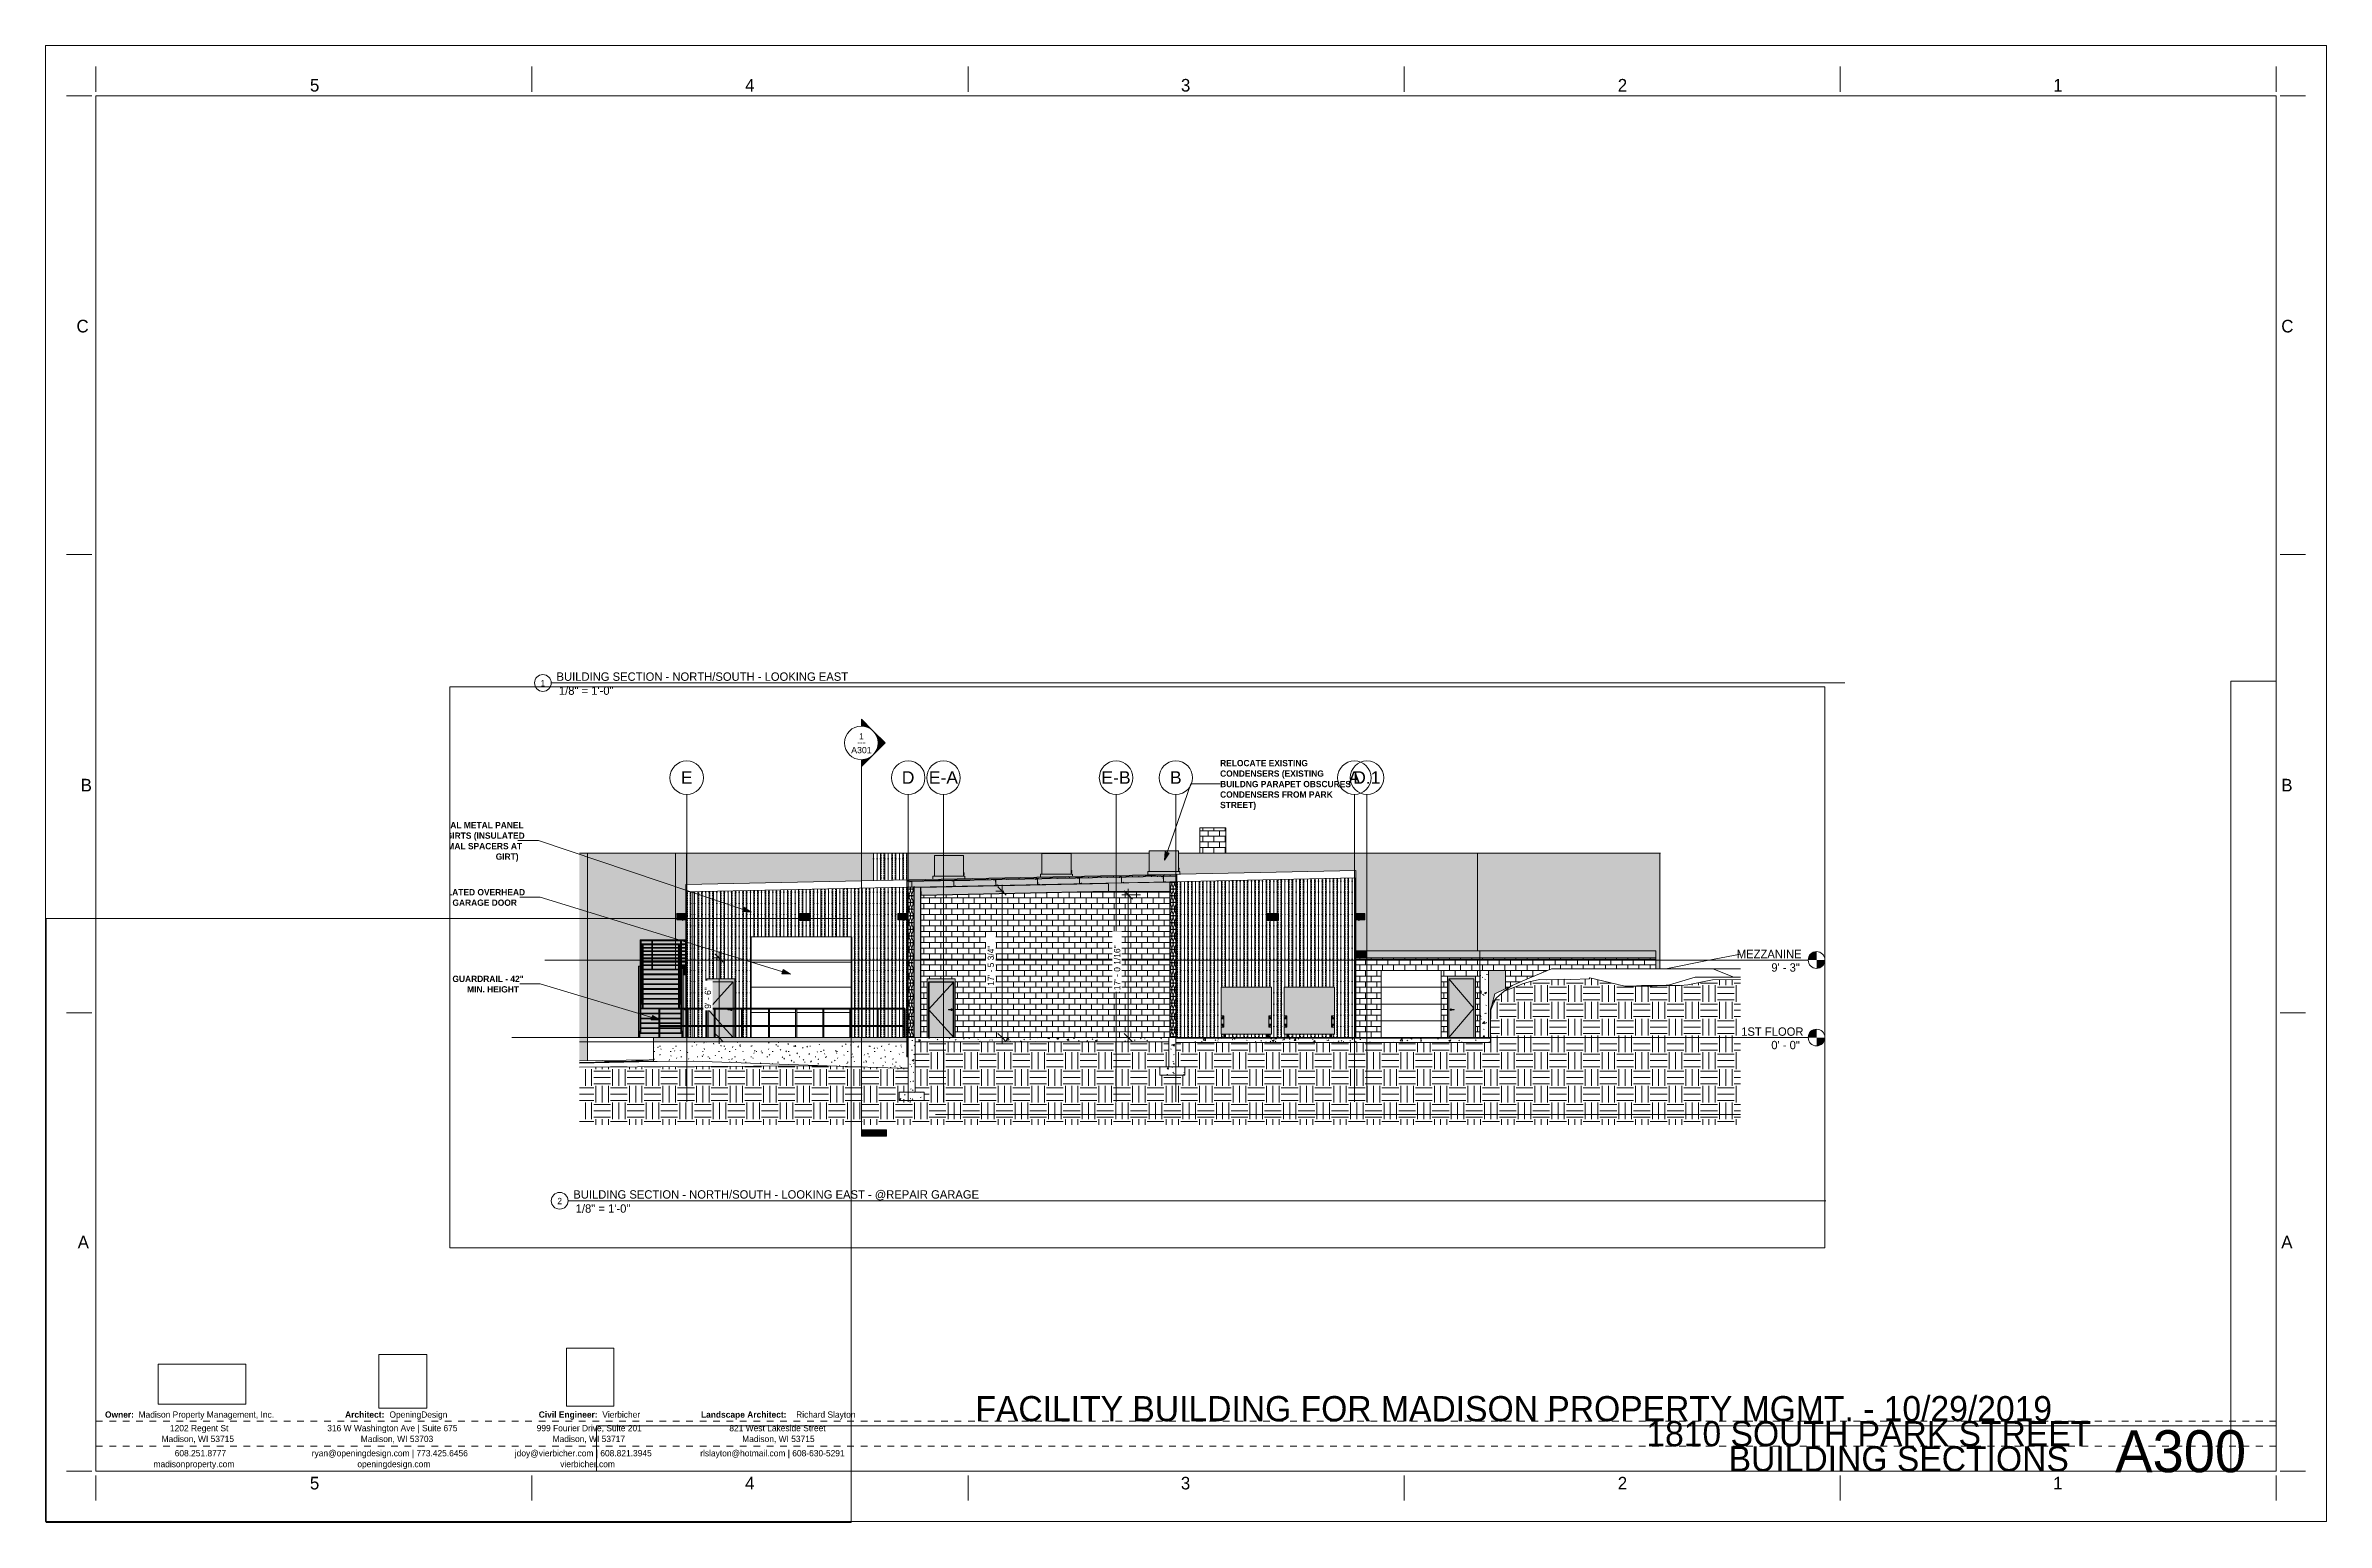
# Paper-space layout 'Layout1' of a CAD drawing. Header units: inches. Extents: x 0 to 34, y 0 to 22.
# The model-space entities are those that its viewports show. They can reach past a viewport. Long polylines and large blocks are cut down to what shows.
import ezdxf

# ---------------------------------------------------------------- set-up
doc = ezdxf.new("R2010")
doc.units = ezdxf.units.IN
doc.header["$MEASUREMENT"] = 0
for name, pattern in [('Aligning Line 1_8_', [0.25, 0.125, -0.125]), ('Dash 1_16_', [0.125, 0.0625, -0.0625]), ('Dot 1_32_', [0.03125, 0, -0.03125]), ('Grid Line 1_2_', [0.875, 0.5, -0.125, 0.125, -0.125])]:
    doc.linetypes.add(name, pattern=pattern)
for name, color, linetype, lineweight in [('A-ANNO-DIMS', 211, 'Continuous', 9), ('A-ANNO-DIMS-96', 211, 'Continuous', 9), ('A-DOOR', 31, 'Continuous', 13), ('A-DOOR-FRAM', 31, 'Continuous', 13), ('A-FLOR-HRAL', 11, 'Continuous', 9), ('A-FLOR-LEVL', 51, 'Continuous', 9), ('A-ROOF', 132, 'Continuous', 13), ('A-ROOF-PATT', 132, 'Continuous', 9), ('A-WALL', 113, 'Continuous', 13), ('A-WALL-PATT', 111, 'Continuous', 13), ('C-BLDG-PADS', 91, 'Continuous', 13), ('C-TOPO', 7, 'Continuous', 9), ('E-LITE-EQPM', 33, 'Continuous', 9), ('G-ANNO-SYMB', 111, 'Aligning Line 1_8_', 9), ('G-ANNO-TEXT', 231, 'Continuous', 9), ('G-ANNO-TTLB', 6, 'Continuous', 9), ('G-ANNO-TTLB-MEDM', 33, 'Continuous', 20), ('M-EQPM', 50, 'Continuous', 9), ('Q-SPCQ', 91, 'Continuous', 9), ('S-BEAM', 12, 'Continuous', 13), ('S-COLS', 52, 'Continuous', 9), ('S-FNDN', 32, 'Continuous', 13), ('S-GRID', 1, 'Continuous', 9), ('S-GRID-IDEN', 1, 'Continuous', 9), ('S-STRS', 31, 'Continuous', 9)]:
    doc.layers.add(name, color=color, linetype=linetype, lineweight=lineweight)
doc.layers.add('G-ANNO-NPLT', color=191, linetype='Continuous', plot=False)
doc.styles.add('Arial', font='arial.ttf', dxfattribs={"height": 18})
doc.styles.add('Arial_1', font='arial.ttf', dxfattribs={"height": 9})
doc.styles.add('Century Gothic', font='', dxfattribs={"height": 12})
doc.styles.add('Century Gothic_1', font='', dxfattribs={"height": 9})
doc.styles.add('Century Gothic_2', font='', dxfattribs={"height": 0.1875})
doc.styles.add('Century Gothic_3', font='', dxfattribs={"height": 0.09375})
doc.styles.add('Century Gothic_4', font='', dxfattribs={"height": 0.625})
doc.styles.add('Century Gothic_5', font='', dxfattribs={"height": 0.375})
doc.styles.add('Century Gothic_6', font='', dxfattribs={"height": 0.125})
doc.styles.add('Century Gothic_B', font='', dxfattribs={"height": 9})
doc.styles.add('Century Gothic_B_1', font='', dxfattribs={"height": 0.09375})
doc.styles.get('Century Gothic').set_extended_font_data('Century Gothic')
doc.styles.get('Century Gothic_1').set_extended_font_data('Century Gothic')
doc.styles.get('Century Gothic_2').set_extended_font_data('Century Gothic')
doc.styles.get('Century Gothic_3').set_extended_font_data('Century Gothic')
doc.styles.get('Century Gothic_4').set_extended_font_data('Century Gothic')
doc.styles.get('Century Gothic_5').set_extended_font_data('Century Gothic')
doc.styles.get('Century Gothic_6').set_extended_font_data('Century Gothic')
doc.styles.get('Century Gothic_B').set_extended_font_data('Century Gothic', bold=True)
doc.styles.get('Century Gothic_B_1').set_extended_font_data('Century Gothic', bold=True)
doc.dimstyles.new('OD__1_16__Tol__', dxfattribs={"dimscale": 12, "dimtxt": 9.397514, "dimasz": 1, "dimexe": 0.75, "dimexo": 0.5, "dimgap": 0.75, "dimtad": 1, "dimdec": 4, "dimrnd": 0.0625, "dimzin": 3, "dimdsep": 46, "dimlunit": 4, "dimtxsty": 'Century Gothic_1', "dimblk1": 'OBLIQUE', "dimblk2": 'OBLIQUE', "dimsah": 1, "dimcen": 0.09, "dimdle": 0.75, "dimazin": 0, "dimtfac": 1, "dimtdec": 4, "dimtix": 1, "dimtmove": 0, "dimatfit": 3, "dimfxl": 1, "dimtvp": 1, "dimtfill": 1, "dimfrac": 2, "dimtolj": 1, "dimtzin": 0, "dimarcsym": 2})
picture_1 = doc.add_image_def('image1.jpg', size_in_pixel=(244, 300))
picture_2 = doc.add_image_def('image2.jpg', size_in_pixel=(400, 182))
picture_3 = doc.add_image_def('image3.jpg', size_in_pixel=(547, 610))
picture_4 = doc.add_image_def('image4.jpg', size_in_pixel=(95, 1663))
picture_5 = doc.add_image_def('image5.jpg', size_in_pixel=(3536, 95))
pattern_1 = [(0, (-8926.497, 126), (30.72, 7.68), [1.267, -21.773, 1.267, -21.773, -122.88]), (0, (-8926.497, 126), (30.72, 7.68), [-46.08, 1.267, -44.813, 1.267, -21.773, -53.76]), (0, (-8926.497, 126), (30.72, 7.68), [-115.2, 1.267, -14.093, 1.267, -37.133]), (120, (-8914.977, 129.84), (-22.011075, 22.7643), [1.267, -21.773, 1.267, -21.773, -122.88]), (120, (-8914.977, 129.84), (-22.011075, 22.7643), [-46.08, 1.267, -44.813, 1.267, -21.773, -53.76]), (120, (-8914.977, 129.84), (-22.011075, 22.7643), [-115.2, 1.267, -14.093, 1.267, -37.133]), (240, (-8911.137, 145.2), (-8.708925, -30.4443), [1.267, -21.773, 1.267, -21.773, -122.88]), (240, (-8911.137, 145.2), (-8.708925, -30.4443), [-46.08, 1.267, -44.813, 1.267, -21.773, -53.76]), (240, (-8911.137, 145.2), (-8.708925, -30.4443), [-115.2, 1.267, -14.093, 1.267, -37.133])]
pattern_2 = [(161.57, (-8926.0171, 126.48), (-3.8399538, -1.54e-05), [0, -27.322, 3.034, 0]), (18.43, (-8926.9771, 126.48), (-3.8399538, 1.54e-05), [0, -27.322, 3.034, 0]), (108.43, (-8926.0171, 126.48), (1.919622, -9.6005246), [9.106, -21.25]), (71.57, (-8926.9771, 126.48), (1.919622, 9.6005246), [9.106, -21.25])]
pattern_3 = [(90, (-9331.301, 0), (-16, 1e-15), [16, 0, 0, 0]), (90, (-9337.301, 0), (-16, 1e-15), [16, 0, 0, 0]), (90, (-9336.301, 0), (-16, 1e-15), [2.143, -13.857]), (90, (-9342.301, 0), (-16, 1e-15), [16, 0, 0, 0]), (90, (-9336.301, 3.214), (-16, 1e-15), [2.143, -13.857]), (90, (-9336.301, 6.429), (-16, 1e-15), [2.143, -13.857]), (90, (-9336.301, 9.643), (-16, 1e-15), [2.143, -13.857]), (90, (-9336.301, 12.857), (-16, 1e-15), [2.143, -13.857]), (90, (-9332.301, 0), (-16, 1e-15), [2.143, -13.857]), (90, (-9332.301, 3.214), (-16, 1e-15), [2.143, -13.857]), (90, (-9332.301, 6.429), (-16, 1e-15), [2.143, -13.857]), (90, (-9332.301, 9.643), (-16, 1e-15), [2.143, -13.857]), (90, (-9332.301, 12.857), (-16, 1e-15), [2.143, -13.857])]
pattern_4 = [(50, (-8926.497, 126), (27.5427, -2.4099), [2.88, -31.68]), (355, (-8926.497, 126), (-5.3278, 28.8843), [2.304, -25.344]), (100.451, (-8924.202, 125.8), (22.2153, 26.4739), [2.448, -26.924]), (46.184, (-8926.497, 133.68), (40.9819, -6.3564), [4.32, -47.52]), (96.636, (-8923.082, 133.15), (35.8907, 37.4062), [3.671, -40.386]), (351.184, (-8926.497, 133.68), (35.891, 37.4062), [3.456, -38.016]), (21, (-8922.657, 131.76), (22.921, -15.4607), [2.88, -31.68]), (326, (-8922.657, 131.76), (9.3435, 27.8457), [2.304, -25.344]), (71.451, (-8920.747, 130.472), (32.2648, 12.3844), [2.448, -26.924]), (37.5, (-8926.497, 126), (0.46686, 12.7827), [1.267, -23.77, 1.267, -24.461, -25.44]), (37.5, (-8926.497, 126), (0.46686, 12.7827), [-50.765, 1.267, -24.173]), (7.5, (-8926.497, 126), (10.1016, 15.1451), [1.267, -13.402, 1.267, -23.194, -9.696]), (7.5, (-8926.497, 126), (10.1016, 15.1451), [-39.13, 1.267, -8.429]), (327.5, (-8935.06, 126), (20.49916, -0.86578), [1.267, -8.333, 1.267, -28.685, -39.744]), (327.5, (-8935.06, 126), (20.49916, -0.86578), [-39.552, 1.267, -38.477]), (317.5, (-8938.9, 126), (22.3948, 3.8443), [1.267, -11.213, 1.267, -18.624, -28.224]), (317.5, (-8938.9, 126), (22.3948, 3.8443), [-32.371, 1.267, -26.957])]
pattern_5 = [(0, (-8926.497, 126), (24, 24), [24, -24]), (0, (-8926.497, 135), (24, 24), [24, -24]), (0, (-8926.497, 144), (24, 24), [24, -24]), (90, (-8923.497, 147), (-24, 24), [24, -24]), (90, (-8914.497, 147), (-24, 24), [24, -24]), (90, (-8905.497, 147), (-24, 24), [24, -24])]

psp = doc.layouts.get("Layout1")

# ---------------------------------------------------------------- texts
at = {"layer": 'G-ANNO-TTLB', "attachment_point": 1}
for s, insert, char_height, width, style in [('BUILDING SECTION - NORTH/SOUTH - LOOKING EAST', (7.606, 12.67), 0.125, 5.23937, 'Century Gothic_6'), ('1', (7.368, 12.557), 0.0937, 0.08837, 'Century Gothic_3'), (' 1/8" = 1\'-0"', (7.595, 12.461), 0.125, 1.111, 'Century Gothic_6'), ('2', (7.618, 4.837), 0.0937, 0.08837, 'Century Gothic_3'), ('BUILDING SECTION - NORTH/SOUTH - LOOKING EAST - @REPAIR GARAGE', (7.856, 4.951), 0.125, 7.27831, 'Century Gothic_6'), (' 1/8" = 1\'-0"', (7.845, 4.741), 0.125, 1.111, 'Century Gothic_6'), ('FACILITY BUILDING FOR MADISON PROPERTY MGMT. - 10/29/2019', (13.85, 1.883), 0.375, 19.51194, 'Century Gothic_5'), ('1810 SOUTH PARK STREET', (23.852, 1.51), 0.375, 7.38878, 'Century Gothic_5'), ('A300', (30.841, 1.373), 0.625, 2.52816, 'Century Gothic_4'), ('BUILDING SECTIONS', (25.079, 1.136), 0.375, 5.90219, 'Century Gothic_5')]:
    psp.add_mtext(s, dxfattribs=dict(at, insert=insert, char_height=char_height, width=width, style=style))

msp = doc.modelspace()

# ---------------------------------------------------------------- texts
at = {"layer": 'A-FLOR-LEVL', "char_height": 12, "attachment_point": 1, "style": 'Century Gothic'}
for s, insert, width in [('MEZZANINE', (-8106.6116, 125.56299), 109.989), ('9\' - 3"', (-8057.26773, 106.28882), 50.904), ('1ST FLOOR', (-8100.37538, 14.56299), 102.414), ('0\' - 0"', (-8057.26773, -4.71118), 50.904)]:
    msp.add_mtext(s, dxfattribs=dict(at, insert=insert, width=width))
at = {"layer": 'G-ANNO-SYMB', "linetype": 'Continuous', "char_height": 9, "attachment_point": 1}
for s, insert, width, style in [('1', (-9362.82965, 435.56312), 8.484, 'Arial_1'), ('---', (-9365.48096, 427.05643), 15.453, 'Century Gothic_1'), ('A301', (-9374.07375, 415.92688), 35.754, 'Arial_1')]:
    msp.add_mtext(s, dxfattribs=dict(at, insert=insert, width=width, style=style))
at = {"layer": 'G-ANNO-TEXT', "char_height": 9, "attachment_point": 1, "style": 'Century Gothic_B'}
for s, insert, width in [('RELOCATE EXISTING', (-8846.07563, 397.29841), 145.743), ('CONDENSERS (EXISTING', (-8846.07563, 382.29841), 177.255), ('BUILDNG PARAPET OBSCURES', (-8846.07563, 367.29841), 216.039), ('CONDENSERS FROM PARK', (-8846.07563, 352.29841), 191.799), ('STREET)', (-8846.07563, 337.29841), 52.116), ('NEW VERTICAL METAL PANEL', (-10023.28809, 308.47346), 208.767), ('OVER METAL GIRTS (INSULATED', (-10036.53809, 293.47346), 224.826), ('CAVITY - THERMAL SPACERS AT', (-10039.53809, 278.47346), 228.462), ('GIRT)', (-9882.78809, 263.47346), 38.481), ('METAL INSULATED OVERHEAD', (-10025.94425, 212.53847), 215.13), ('GARAGE DOOR', (-9944.69425, 197.53847), 116.655), ('GALV. STEEL GUARDRAIL - 42"', (-10026.96473, 88.51367), 216.342), ('MIN. HEIGHT', (-9923.71473, 73.51367), 91.203)]:
    msp.add_mtext(s, dxfattribs=dict(at, insert=insert, width=width))
at = {"layer": 'S-GRID-IDEN', "char_height": 18, "attachment_point": 1, "style": 'Arial'}
for s, insert, width in [('E', (-9617.93507, 381.12374), 20.301), ('D', (-9301.69098, 381.12374), 22.119), ('E-A', (-9263.0587, 381.12374), 50.904), ('E-B', (-9016.0587, 381.12374), 50.904), ('B', (-8917.93507, 381.12374), 20.301), ('A', (-8662.43507, 381.12374), 20.301), ('D.1', (-8655.67917, 381.12374), 47.571)]:
    msp.add_mtext(s, dxfattribs=dict(at, insert=insert, width=width))

# ---------------------------------------------------------------- blocks, each defined once
blk = doc.blocks.new('OD Title Block - 22x34 - Presentation - one-539370-BUILDING SECTIONS')
at = {"layer": 'G-ANNO-TTLB'}
for p, q in [((-0.01, 0.014), (-0.01, 22.014)), ((-0.01, 22.014), (33.99, 22.014)), ((-0.01, 22.014), (33.99, 22.014)), ((33.99, 0.014), (33.99, 22.014)), ((-0.01, 0.014), (33.99, 0.014))]:
    blk.add_line(p, q, dxfattribs=at)
at = {"layer": 'G-ANNO-TTLB', "linetype": 'Dot 1_32_', "lineweight": 13}
for p, q in [((0.74, 1.51), (33.24, 1.51)), ((0.74, 1.137), (33.24, 1.137))]:
    blk.add_line(p, q, dxfattribs=at)
at = {"layer": 'G-ANNO-TTLB-MEDM'}
for p, q in [((0.74, 21.326), (0.74, 21.701)), ((7.24, 21.326), (7.24, 21.701)), ((13.74, 21.326), (13.74, 21.701)), ((20.24, 21.326), (20.24, 21.701)), ((26.74, 21.326), (26.74, 21.701)), ((33.24, 21.326), (33.24, 21.701)), ((0.677, 21.264), (0.302, 21.264)), ((0.74, 21.264), (0.74, 0.764)), ((0.74, 21.264), (33.24, 21.264)), ((33.24, 21.264), (33.24, 0.764)), ((33.302, 21.264), (33.677, 21.264)), ((0.677, 14.43), (0.302, 14.43)), ((33.302, 14.43), (33.677, 14.43)), ((0.677, 7.597), (0.302, 7.597)), ((33.302, 7.597), (33.677, 7.597)), ((0.677, 0.764), (0.302, 0.764)), ((0.74, 0.764), (33.24, 0.764)), ((0.74, 0.701), (0.74, 0.326)), ((7.24, 0.701), (7.24, 0.326)), ((13.74, 0.701), (13.74, 0.326)), ((20.24, 0.701), (20.24, 0.326)), ((26.74, 0.701), (26.74, 0.326)), ((33.24, 0.701), (33.24, 0.326)), ((33.302, 0.764), (33.677, 0.764))]:
    blk.add_line(p, q, dxfattribs=at)
at = {"layer": 'G-ANNO-TTLB', "attachment_point": 1}
for s, insert, char_height, width, style in [('5', (3.93, 21.517), 0.188, 0.17675, 'Century Gothic_2'), ('4', (10.418, 21.517), 0.188, 0.17675, 'Century Gothic_2'), ('3', (16.914, 21.517), 0.188, 0.17675, 'Century Gothic_2'), ('2', (23.426, 21.517), 0.188, 0.17675, 'Century Gothic_2'), ('1', (29.918, 21.517), 0.188, 0.17675, 'Century Gothic_2'), ('C', (0.45, 17.926), 0.188, 0.25881, 'Century Gothic_2'), ('C', (33.317, 17.926), 0.188, 0.25881, 'Century Gothic_2'), ('B', (0.512, 11.084), 0.188, 0.18306, 'Century Gothic_2'), ('B', (33.317, 11.084), 0.188, 0.18306, 'Century Gothic_2'), ('A', (0.468, 4.273), 0.188, 0.23672, 'Century Gothic_2'), ('A', (33.317, 4.273), 0.188, 0.23672, 'Century Gothic_2'), ('Owner: ', (0.875, 1.654), 0.0937, 0.606, 'Century Gothic_B_1'), ('Madison Property Management, Inc.', (1.375, 1.654), 0.09375, 2.88481, 'Century Gothic_3'), ('1202 Regent St', (1.843, 1.452), 0.09375, 1.14572, 'Century Gothic_3'), ('316 W Washington Ave | Suite 675', (4.188, 1.452), 0.09375, 2.65756, 'Century Gothic_3'), ('Architect: ', (4.454, 1.654), 0.09375, 0.80169, 'Century Gothic_B_1'), ('OpeningDesign', (5.115, 1.654), 0.09375, 1.212, 'Century Gothic_3'), ('999 Fourier Drive, Suite 201', (7.31, 1.452), 0.09375, 2.02316, 'Century Gothic_3'), ('Civil Engineer: ', (7.341, 1.654), 0.09375, 1.14888, 'Century Gothic_B_1'), ('Vierbicher', (8.288, 1.654), 0.0937, 0.79538, 'Century Gothic_3'), ('Landscape Architect: ', (9.759, 1.654), 0.09375, 1.72016, 'Century Gothic_B_1'), ('821 West Lakeside Street', (10.182, 1.452), 0.09375, 1.90637, 'Century Gothic_3'), ('Richard Slayton', (11.178, 1.654), 0.09375, 1.21516, 'Century Gothic_3'), ('Madison, WI 53715', (1.718, 1.291), 0.09375, 1.44556, 'Century Gothic_3'), ('608.251.8777', (1.914, 1.078), 0.09375, 0.97212, 'Century Gothic_3'), ('ryan@openingdesign.com | 773.425.6456', (3.957, 1.078), 0.09375, 3.21937, 'Century Gothic_3'), ('Madison, WI 53703', (4.688, 1.291), 0.09375, 1.44556, 'Century Gothic_3'), ('jdoy@vierbicher.com | 608.821.3945', (6.984, 1.078), 0.09375, 2.80906, 'Century Gothic_3'), ('Madison, WI 53717', (7.547, 1.291), 0.09375, 1.44556, 'Century Gothic_3'), ('rlslayton@hotmail.com | 608-630-5291', (9.748, 1.078), 0.09375, 2.96056, 'Century Gothic_3'), ('Madison, WI 53715', (10.373, 1.291), 0.09375, 1.44556, 'Century Gothic_3'), ('madisonproperty.com', (1.598, 0.916), 0.09375, 1.73909, 'Century Gothic_3'), ('openingdesign.com', (4.637, 0.916), 0.09375, 1.57181, 'Century Gothic_3'), ('vierbicher.com', (7.661, 0.916), 0.09375, 1.17097, 'Century Gothic_3'), ('3', (16.913, 0.679), 0.188, 0.17675, 'Century Gothic_2'), ('2', (23.426, 0.679), 0.188, 0.17675, 'Century Gothic_2'), ('5', (3.929, 0.679), 0.188, 0.17675, 'Century Gothic_2'), ('4', (10.417, 0.679), 0.188, 0.17675, 'Century Gothic_2'), ('1', (29.917, 0.679), 0.188, 0.17675, 'Century Gothic_2')]:
    blk.add_mtext(s, dxfattribs=dict(at, insert=insert, char_height=char_height, width=width, style=style))
at = {"layer": 'G-ANNO-TTLB'}
image = blk.add_image(picture_4, insert=(32.567, 0.764), size_in_units=(0.673, 11.775), dxfattribs=at)
image.dxf.flags = 7
image = blk.add_image(picture_3, insert=(4.955, 1.701), size_in_units=(0.719, 0.802), dxfattribs=at)
image.dxf.flags = 7
image = blk.add_image(picture_1, insert=(7.756, 1.732), size_in_units=(0.703, 0.865), dxfattribs=at)
image.dxf.flags = 7
image = blk.add_image(picture_2, insert=(1.667, 1.762), size_in_units=(1.305, 0.594), dxfattribs=at)
image.dxf.flags = 7
image = blk.add_image(picture_5, insert=(8.203, 0.764), size_in_units=(25.037, 0.673), dxfattribs=at)
image.dxf.flags = 7
blk = doc.blocks.new('Viewport - All On-568496-BUILDING SECTIONS')
at = {"layer": 'G-ANNO-TTLB'}
for start, end in [(360, 180), (180, 360)]:
    blk.add_arc((-0.125, 0), 0.125, start, end, dxfattribs=at)
blk = doc.blocks.new('Walls 1 - Walls 1-1277454-BUILDING SECTION - NORTH_SOUTH - LOOKING EAST - _REPAIR GARAGE')
at = {"layer": 'A-ROOF', "lineweight": 9}
for points in [[(-11927.327, -33.119), (-11915.819, -32.987), (-11915.819, 264), (-11927.327, 264), (-11927.327, -31.24)], [(-10642.372, 124), (-10642.372, 264), (-10642.994, 264), (-10642.994, 124)], [(-10381.41, 98.401), (-10381.41, 264), (-10642.372, 264), (-10642.372, 124), (-10386.77, 124), (-10386.77, 98.401), (-10381.996, 98.401)], [(-10381.41, 98.401), (-10380.083, 98.401), (-10380.083, 264), (-10381.41, 264), (-10381.41, 99.993)]]:
    blk.add_hatch(color=254, dxfattribs=at).paths.add_polyline_path(points, flags=0)
h = blk.add_hatch(color=254, dxfattribs=at)
h.paths.add_polyline_path([(-11915.819, 0), (-11842.919, 0), (-11842.919, 102), (-11840.919, 102), (-11840.919, 98), (-11840.669, 98), (-11840.643, 139.444), (-11840.568, 139.625), (-11840.449, 139.78), (-11840.294, 139.9), (-11840.113, 139.974), (-11839.725, 140), (-11790.145, 140), (-11790.145, 264), (-11915.819, 264), (-11915.819, 44.227)], flags=0)
h.paths.add_polyline_path([(-11836.169, 98), (-11823.645, 98), (-11823.645, 103), (-11836.169, 103), (-11836.169, 100.613)], flags=0)
h.paths.add_polyline_path([(-11797.513, 98), (-11790.145, 98), (-11790.145, 103), (-11822.645, 103), (-11822.645, 98), (-11810.494, 98)], flags=0)
h.paths.add_polyline_path([(-11837.669, 98), (-11837.669, 103), (-11839.169, 103), (-11839.169, 98)], flags=0)
h.paths.add_polyline_path([(-11810.494, 104), (-11790.145, 104), (-11790.145, 108), (-11822.645, 108), (-11822.645, 104)], flags=0)
h.paths.add_polyline_path([(-11836.169, 104), (-11823.645, 104), (-11823.645, 108), (-11836.169, 108), (-11836.169, 107.661)], flags=0)
h.paths.add_polyline_path([(-11839.169, 104), (-11837.669, 104), (-11837.669, 108), (-11839.169, 108), (-11839.169, 104.137)], flags=0)
h.paths.add_polyline_path([(-11804.004, 109), (-11790.145, 109), (-11790.145, 113), (-11822.645, 113), (-11822.645, 109), (-11810.494, 109)], flags=0)
h.paths.add_polyline_path([(-11837.669, 109), (-11837.669, 113), (-11839.169, 113), (-11839.169, 109)], flags=0)
h.paths.add_polyline_path([(-11836.169, 109), (-11823.645, 109), (-11823.645, 113), (-11836.169, 113), (-11836.169, 111.185)], flags=0)
h.paths.add_polyline_path([(-11839.169, 114), (-11837.669, 114), (-11837.669, 118), (-11839.169, 118), (-11839.169, 114.709)], flags=0)
h.paths.add_polyline_path([(-11797.513, 114), (-11790.145, 114), (-11790.145, 118), (-11822.645, 118), (-11822.645, 114), (-11804.004, 114)], flags=0)
h.paths.add_polyline_path([(-11836.169, 114), (-11823.645, 114), (-11823.645, 118), (-11836.169, 118), (-11836.169, 114.709)], flags=0)
h.paths.add_polyline_path([(-11823.645, 119), (-11823.645, 123), (-11836.169, 123), (-11836.169, 119)], flags=0)
h.paths.add_polyline_path([(-11837.669, 119), (-11837.669, 123), (-11839.169, 123), (-11839.169, 119)], flags=0)
h.paths.add_polyline_path([(-11810.494, 119), (-11790.145, 119), (-11790.145, 123), (-11822.645, 123), (-11822.645, 119)], flags=0)
h.paths.add_polyline_path([(-11839.169, 124), (-11837.669, 124), (-11837.669, 128), (-11839.169, 128), (-11839.169, 125.281)], flags=0)
h.paths.add_polyline_path([(-11797.513, 124), (-11790.145, 124), (-11790.145, 128), (-11822.645, 128), (-11822.645, 124), (-11810.494, 124)], flags=0)
h.paths.add_polyline_path([(-11836.169, 124), (-11823.645, 124), (-11823.645, 128), (-11836.169, 128), (-11836.169, 125.281)], flags=0)
h.paths.add_polyline_path([(-11836.169, 129), (-11823.645, 129), (-11823.645, 132.5), (-11836.169, 132.5), (-11836.169, 132.33)], flags=0)
h.paths.add_polyline_path([(-11810.494, 129), (-11790.145, 129), (-11790.145, 132.5), (-11822.645, 132.5), (-11822.645, 129), (-11816.985, 129)], flags=0)
h.paths.add_polyline_path([(-11838.228, 129), (-11837.669, 129), (-11837.702, 133), (-11839.169, 133), (-11839.169, 129)], flags=0)
h.paths.add_polyline_path([(-11836.725, 134), (-11823.645, 134), (-11823.645, 138.5), (-11839.169, 138.5), (-11839.169, 134), (-11836.919, 134)], flags=0)
h.paths.add_polyline_path([(-11794.268, 134), (-11790.145, 134), (-11790.145, 138.5), (-11822.645, 138.5), (-11822.645, 134), (-11797.513, 134)], flags=0)
at = {"layer": 'A-ROOF', "color": 8, "lineweight": 9}
for p, q in [((-11927.327, 264), (-11915.819, 264)), ((-11915.819, 264), (-11774.145, 264)), ((-11915.819, 264), (-11915.819, -32.987)), ((-11774.145, 219.065), (-11774.145, 264)), ((-10643.008, 264), (-10642.372, 264)), ((-10642.372, 264), (-10381.41, 264)), ((-10642.372, 124), (-10642.372, 264)), ((-10381.41, 264), (-10380.083, 264)), ((-10381.41, 98.401), (-10381.41, 264))]:
    blk.add_line(p, q, dxfattribs=at)
blk = doc.blocks.new('Door-Sectional_DesignersChoice_Amarr - 16_x8_-1633680-BUILDING SECTION - NORTH_SOUTH - LOOKING EAST - _REPAIR GARAGE')
at = {"layer": 'A-DOOR', "color": 8, "lineweight": 9}
for p, q in [((-11537.52, 143.937), (-11681.52, 143.937)), ((-11681.52, 108), (-11537.52, 108)), ((-11537.52, 107.937), (-11681.52, 107.937)), ((-11681.52, 72), (-11537.52, 72)), ((-11537.52, 71.937), (-11681.52, 71.937)), ((-11681.52, 36), (-11656.809, 36)), ((-11656.809, 35.938), (-11681.52, 35.938)), ((-11655.312, 36), (-11617.976, 36)), ((-11617.976, 35.938), (-11655.312, 35.938)), ((-11616.479, 36), (-11579.143, 36)), ((-11579.143, 35.938), (-11616.479, 35.938)), ((-11577.645, 36), (-11540.309, 36)), ((-11540.309, 35.938), (-11577.645, 35.938)), ((-11538.812, 36), (-11537.52, 36)), ((-11537.52, 35.938), (-11538.812, 35.938))]:
    blk.add_line(p, q, dxfattribs=at)
blk = doc.blocks.new('Z-Girder - Z-Girder-1627038-BUILDING SECTION - NORTH_SOUTH - LOOKING EAST - _REPAIR GARAGE')
at = {"layer": 'S-BEAM', "lineweight": 9}
for p, q in [((-11454.217, 223.23), (-11454.687, 222.645)), ((-11454.602, 222.577), (-11454.163, 223.121)), ((-11451.85, 223.279), (-11454.217, 223.23)), ((-11454.163, 223.121), (-11451.845, 223.17)), ((-11451.768, 223.093), (-11451.609, 215.451)), ((-11451.5, 215.472), (-11451.659, 223.095)), ((-11454.687, 222.645), (-11454.602, 222.577)), ((-11448.666, 215.988), (-11449.104, 215.444)), ((-11449.051, 215.335), (-11448.581, 215.92)), ((-11448.581, 215.92), (-11448.666, 215.988)), ((-11451.437, 215.286), (-11449.051, 215.335)), ((-11449.104, 215.444), (-11451.424, 215.395))]:
    blk.add_line(p, q, dxfattribs=at)
for centre, radius, start, end in [((-11451.846, 223.091), 0.188, 1.1935, 91.1935), ((-11451.846, 223.091), 0.0782, 1.1935, 89.0708), ((-11451.422, 215.473), 0.188, 186.796, 265.2577), ((-11451.422, 215.473), 0.0782, 181.1935, 268.1511)]:
    blk.add_arc(centre, radius, start, end, dxfattribs=at)
blk = doc.blocks.new('Railing - Lapeyre - 1 1_2_ Post-1355937-BUILDING SECTION - NORTH_SOUTH - LOOKING EAST - _REPAIR GARAGE')
at = {"layer": 'A-FLOR-HRAL'}
h = blk.add_hatch(color=253, dxfattribs=at)
h.paths.add_polyline_path([(-11501.479, 0), (-11500.729, 0), (-11500.75, 16.729), (-11501.479, 16)], flags=0)
h.paths.add_polyline_path([(-11500.729, 16.75), (-11500.75, 41.229), (-11501.479, 40.5), (-11501.453, 17.474), (-11500.75, 16.771)], flags=0)
h = blk.add_hatch(color=253, dxfattribs=at)
h.paths.add_polyline_path([(-11499.979, 0), (-11500.012, 16.034), (-11500.729, 16.729), (-11500.729, 0), (-11499.984, 0)], flags=0)
h.paths.add_polyline_path([(-11500.729, 16.75), (-11499.979, 17.5), (-11500.004, 40.526), (-11500.729, 41.229), (-11500.729, 16.771)], flags=0)
at = {"layer": 'A-FLOR-HRAL', "color": 8}
for p, q in [((-11501.479, 41.25), (-11501.479, 0)), ((-11499.979, 0), (-11499.979, 41.25))]:
    blk.add_line(p, q, dxfattribs=at)
blk = doc.blocks.new('Railing - Lapeyre - 1 1_2_ Post-V4-BUILDING SECTION - NORTH_SOUTH - LOOKING EAST - _REPAIR GARAGE')
at = {"layer": 'A-FLOR-HRAL'}
h = blk.add_hatch(color=253, dxfattribs=at)
h.paths.add_polyline_path([(-11813.895, 0), (-11812.395, 0), (-11812.421, 16), (-11813.359, 16.034), (-11813.6, 16.161), (-11813.74, 16.303), (-11813.834, 16.468), (-11813.883, 16.657), (-11813.895, 16.556), (-11813.895, 1.937)], flags=0)
h.paths.add_polyline_path([(-11813.895, 16.75), (-11813.834, 17.03), (-11813.739, 17.198), (-11813.603, 17.336), (-11813.436, 17.434), (-11813.249, 17.486), (-11812.867, 17.5), (-11812.395, 17.5), (-11812.421, 40.5), (-11813.34, 40.526), (-11813.653, 40.702), (-11813.74, 40.803), (-11813.847, 41), (-11813.87, 41.056), (-11813.895, 41), (-11813.895, 16.882)], flags=0)
at = {"layer": 'A-FLOR-HRAL', "color": 8}
for p, q in [((-11813.895, 41.25), (-11813.895, 0)), ((-11812.395, 17.5), (-11812.395, 40.5)), ((-11812.395, 0), (-11812.395, 16))]:
    blk.add_line(p, q, dxfattribs=at)
blk = doc.blocks.new('Railing - Lapeyre - 1 1_2_ Post-V5-BUILDING SECTION - NORTH_SOUTH - LOOKING EAST - _REPAIR GARAGE')
at = {"layer": 'A-FLOR-HRAL'}
h = blk.add_hatch(color=253, dxfattribs=at)
h.paths.add_polyline_path([(-11462.645, 0), (-11461.895, 0), (-11461.895, 16.75), (-11462.645, 16)], flags=0)
h.paths.add_polyline_path([(-11461.895, 16.75), (-11461.895, 41.25), (-11462.645, 40.5), (-11462.62, 17.474), (-11461.997, 16.852)], flags=0)
blk.add_hatch(color=253, dxfattribs=at).paths.add_polyline_path([(-11461.15, 0), (-11461.145, 0), (-11461.171, 41.25), (-11461.895, 41.25), (-11461.895, 0), (-11461.171, 0)], flags=0)
at = {"layer": 'A-FLOR-HRAL', "color": 8}
for p, q in [((-11462.645, 41.25), (-11462.645, 0)), ((-11461.895, 41.25), (-11461.145, 41.25)), ((-11461.145, 0), (-11461.145, 41.25))]:
    blk.add_line(p, q, dxfattribs=at)
blk = doc.blocks.new('Railing - Railing-1339868-BUILDING SECTION - NORTH_SOUTH - LOOKING EAST - _REPAIR GARAGE')
at = {"layer": 'A-FLOR-HRAL'}
blk.add_hatch(color=253, dxfattribs=at).paths.add_polyline_path([(-11461.895, 41.25), (-11461.895, 42), (-11813.34, 41.974), (-11813.52, 41.9), (-11813.74, 41.697), (-11813.795, 41.625), (-11813.87, 41.444), (-11813.895, 41.25), (-11466.488, 41.25)], flags=0)
h = blk.add_hatch(color=253, dxfattribs=at)
h.paths.add_polyline_path([(-11500.729, 41.25), (-11499.979, 40.5), (-11462.62, 40.526), (-11461.895, 41.25), (-11500.535, 41.25)], flags=0)
h.paths.add_polyline_path([(-11539.562, 41.25), (-11538.812, 40.5), (-11501.453, 40.526), (-11500.729, 41.25), (-11539.368, 41.25)], flags=0)
h.paths.add_polyline_path([(-11578.395, 41.25), (-11577.645, 40.5), (-11540.287, 40.526), (-11539.562, 41.25), (-11578.201, 41.25)], flags=0)
h.paths.add_polyline_path([(-11617.229, 41.25), (-11616.479, 40.5), (-11579.12, 40.526), (-11578.395, 41.25), (-11617.035, 41.25)], flags=0)
h.paths.add_polyline_path([(-11656.062, 41.25), (-11655.312, 40.5), (-11617.953, 40.526), (-11617.229, 41.25), (-11655.868, 41.25)], flags=0)
h.paths.add_polyline_path([(-11694.895, 41.25), (-11694.145, 40.5), (-11656.787, 40.526), (-11656.062, 41.25), (-11694.701, 41.25)], flags=0)
h.paths.add_polyline_path([(-11713.134, 40.5), (-11695.62, 40.526), (-11694.895, 41.25), (-11733.729, 41.25), (-11732.979, 40.5), (-11716.38, 40.5)], flags=0)
h.paths.add_polyline_path([(-11772.562, 41.25), (-11771.812, 40.5), (-11734.436, 40.542), (-11733.729, 41.25), (-11772.368, 41.25)], flags=0)
h.paths.add_polyline_path([(-11813.143, 40.5), (-11773.278, 40.534), (-11772.562, 41.25), (-11813.895, 41.25), (-11813.847, 41), (-11813.74, 40.803), (-11813.653, 40.702), (-11813.52, 40.6), (-11813.337, 40.525), (-11813.145, 40.5)], flags=0)
h = blk.add_hatch(color=253, dxfattribs=at)
h.paths.add_polyline_path([(-11461.895, 16.75), (-11462.7, 17.5), (-11500.004, 17.474), (-11500.729, 16.75), (-11462.64, 16.75)], flags=0)
h.paths.add_polyline_path([(-11539.562, 16.75), (-11500.75, 16.771), (-11501.479, 17.5), (-11538.838, 17.474), (-11539.519, 16.793)], flags=0)
h.paths.add_polyline_path([(-11578.395, 16.75), (-11539.605, 16.793), (-11540.312, 17.5), (-11577.671, 17.474), (-11578.331, 16.814)], flags=0)
h.paths.add_polyline_path([(-11617.229, 16.75), (-11578.395, 16.75), (-11579.145, 17.5), (-11616.504, 17.474), (-11617.143, 16.836)], flags=0)
h.paths.add_polyline_path([(-11628.755, 16.75), (-11617.229, 16.75), (-11617.979, 17.5), (-11655.338, 17.474), (-11656.062, 16.75), (-11641.737, 16.75)], flags=0)
h.paths.add_polyline_path([(-11694.895, 16.75), (-11656.062, 16.75), (-11656.812, 17.5), (-11694.171, 17.474), (-11694.767, 16.878)], flags=0)
h.paths.add_polyline_path([(-11733.729, 16.75), (-11694.895, 16.75), (-11695.645, 17.5), (-11733.021, 17.457), (-11733.579, 16.9)], flags=0)
h.paths.add_polyline_path([(-11772.562, 16.75), (-11733.729, 16.75), (-11734.479, 17.5), (-11771.846, 17.466), (-11772.391, 16.921)], flags=0)
h.paths.add_polyline_path([(-11813.895, 16.75), (-11772.562, 16.75), (-11773.312, 17.5), (-11813.34, 17.474), (-11813.52, 17.4), (-11813.74, 17.197), (-11813.795, 17.125), (-11813.87, 16.944)], flags=0)
h = blk.add_hatch(color=253, dxfattribs=at)
h.paths.add_polyline_path([(-11500.729, 16.75), (-11499.979, 16), (-11462.612, 16.034), (-11461.895, 16.75), (-11498.941, 16.75)], flags=0)
h.paths.add_polyline_path([(-11539.562, 16.75), (-11538.812, 16), (-11501.445, 16.034), (-11500.729, 16.75), (-11537.886, 16.75)], flags=0)
h.paths.add_polyline_path([(-11578.395, 16.75), (-11577.645, 16), (-11540.278, 16.034), (-11539.562, 16.75), (-11576.83, 16.75)], flags=0)
h.paths.add_polyline_path([(-11617.229, 16.75), (-11616.479, 16), (-11579.112, 16.034), (-11578.395, 16.75), (-11615.774, 16.75)], flags=0)
h.paths.add_polyline_path([(-11656.062, 16.75), (-11655.312, 16), (-11617.945, 16.034), (-11617.229, 16.75), (-11654.718, 16.75)], flags=0)
h.paths.add_polyline_path([(-11667.699, 16), (-11656.778, 16.034), (-11656.062, 16.75), (-11694.895, 16.75), (-11694.145, 16), (-11681.52, 16)], flags=0)
h.paths.add_polyline_path([(-11705.608, 16), (-11695.612, 16.034), (-11694.895, 16.75), (-11733.729, 16.75), (-11732.979, 16), (-11707.208, 16)], flags=0)
h.paths.add_polyline_path([(-11772.562, 16.75), (-11771.812, 16), (-11734.436, 16.042), (-11733.729, 16.75), (-11771.55, 16.75)], flags=0)
h.paths.add_polyline_path([(-11813.145, 16), (-11773.278, 16.034), (-11772.562, 16.75), (-11813.895, 16.75), (-11813.87, 16.556), (-11813.74, 16.303), (-11813.676, 16.22), (-11813.52, 16.1), (-11813.244, 16.013)], flags=0)
at = {"layer": 'A-FLOR-HRAL', "color": 8}
for p, q in [((-11461.895, 42), (-11813.145, 42)), ((-11461.895, 42), (-11461.895, 41.25)), ((-11813.145, 40.5), (-11461.895, 40.5)), ((-11461.895, 17.5), (-11813.145, 17.5)), ((-11813.145, 16), (-11461.895, 16))]:
    blk.add_line(p, q, dxfattribs=at)
for points, knots in [([(-11813.895, 41.25), (-11813.895, 41.315), (-11813.882, 41.414), (-11813.84, 41.538), (-11813.797, 41.626), (-11813.751, 41.694), (-11813.71, 41.745), (-11813.665, 41.793), (-11813.603, 41.847), (-11813.535, 41.892), (-11813.477, 41.923), (-11813.433, 41.943), (-11813.387, 41.961), (-11813.34, 41.975), (-11813.292, 41.986), (-11813.243, 41.994), (-11813.194, 41.999), (-11813.162, 42), (-11813.145, 42)], [0, 0, 0, 0, 0.0833333, 0.125, 0.1666667, 0.2083333, 0.2291667, 0.25, 0.2916667, 0.3333333, 0.3541667, 0.375, 0.3958333, 0.4166667, 0.4375, 0.4583333, 0.4791667, 0.5, 0.5, 0.5, 0.5]), ([(-11813.145, 40.5), (-11813.162, 40.5), (-11813.194, 40.501), (-11813.243, 40.506), (-11813.292, 40.514), (-11813.34, 40.525), (-11813.387, 40.539), (-11813.433, 40.557), (-11813.477, 40.577), (-11813.521, 40.6), (-11813.562, 40.626), (-11813.616, 40.664), (-11813.665, 40.707), (-11813.71, 40.755), (-11813.751, 40.806), (-11813.797, 40.874), (-11813.84, 40.962), (-11813.882, 41.086), (-11813.895, 41.185), (-11813.895, 41.25)], [0.5, 0.5, 0.5, 0.5, 0.5208333, 0.5416667, 0.5625, 0.5833333, 0.6041667, 0.625, 0.6458333, 0.6666667, 0.6875, 0.7083333, 0.75, 0.7708333, 0.7916667, 0.8333333, 0.875, 0.9166667, 1, 1, 1, 1]), ([(-11813.895, 16.75), (-11813.895, 16.815), (-11813.882, 16.914), (-11813.84, 17.038), (-11813.797, 17.126), (-11813.751, 17.194), (-11813.71, 17.245), (-11813.665, 17.293), (-11813.603, 17.347), (-11813.535, 17.392), (-11813.477, 17.423), (-11813.433, 17.443), (-11813.387, 17.461), (-11813.34, 17.475), (-11813.292, 17.486), (-11813.243, 17.494), (-11813.194, 17.499), (-11813.162, 17.5), (-11813.145, 17.5)], [0, 0, 0, 0, 0.0833333, 0.125, 0.1666667, 0.2083333, 0.2291667, 0.25, 0.2916667, 0.3333333, 0.3541667, 0.375, 0.3958333, 0.4166667, 0.4375, 0.4583333, 0.4791667, 0.5, 0.5, 0.5, 0.5]), ([(-11813.145, 16), (-11813.162, 16), (-11813.194, 16.001), (-11813.243, 16.006), (-11813.292, 16.014), (-11813.34, 16.025), (-11813.387, 16.039), (-11813.433, 16.057), (-11813.477, 16.077), (-11813.521, 16.1), (-11813.562, 16.126), (-11813.616, 16.164), (-11813.665, 16.207), (-11813.71, 16.255), (-11813.751, 16.306), (-11813.797, 16.374), (-11813.84, 16.462), (-11813.882, 16.586), (-11813.895, 16.685), (-11813.895, 16.75)], [0.5, 0.5, 0.5, 0.5, 0.5208333, 0.5416667, 0.5625, 0.5833333, 0.6041667, 0.625, 0.6458333, 0.6666667, 0.6875, 0.7083333, 0.75, 0.7708333, 0.7916667, 0.8333333, 0.875, 0.9166667, 1, 1, 1, 1])]:
    blk.add_open_spline(points, degree=3, knots=knots, dxfattribs=at)
for name, p in [('Railing - Lapeyre - 1 1_2_ Post-V4-BUILDING SECTION - NORTH_SOUTH - LOOKING EAST - _REPAIR GARAGE', (0, 0)), ('Railing - Lapeyre - 1 1_2_ Post-1355937-BUILDING SECTION - NORTH_SOUTH - LOOKING EAST - _REPAIR GARAGE', (-271.833, 0)), ('Railing - Lapeyre - 1 1_2_ Post-1355937-BUILDING SECTION - NORTH_SOUTH - LOOKING EAST - _REPAIR GARAGE', (-233, 0)), ('Railing - Lapeyre - 1 1_2_ Post-1355937-BUILDING SECTION - NORTH_SOUTH - LOOKING EAST - _REPAIR GARAGE', (-194.167, 0)), ('Railing - Lapeyre - 1 1_2_ Post-1355937-BUILDING SECTION - NORTH_SOUTH - LOOKING EAST - _REPAIR GARAGE', (-155.333, 0)), ('Railing - Lapeyre - 1 1_2_ Post-1355937-BUILDING SECTION - NORTH_SOUTH - LOOKING EAST - _REPAIR GARAGE', (-116.5, 0)), ('Railing - Lapeyre - 1 1_2_ Post-1355937-BUILDING SECTION - NORTH_SOUTH - LOOKING EAST - _REPAIR GARAGE', (-77.667, 0)), ('Railing - Lapeyre - 1 1_2_ Post-1355937-BUILDING SECTION - NORTH_SOUTH - LOOKING EAST - _REPAIR GARAGE', (-38.833, 0)), ('Railing - Lapeyre - 1 1_2_ Post-1355937-BUILDING SECTION - NORTH_SOUTH - LOOKING EAST - _REPAIR GARAGE', (0, 0)), ('Railing - Lapeyre - 1 1_2_ Post-V5-BUILDING SECTION - NORTH_SOUTH - LOOKING EAST - _REPAIR GARAGE', (0, 0))]:
    blk.add_blockref(name, p)
blk = doc.blocks.new('Door-Passage-Single-Flush - 36_ x 80_-1396074-BUILDING SECTION - NORTH_SOUTH - LOOKING EAST - _REPAIR GARAGE')
at = {"layer": 'A-DOOR', "lineweight": 9}
for points in [[(-11776.464, 40), (-11775.944, 40), (-11775.882, 40.341), (-11775.909, 40.373), (-11775.974, 40.356), (-11776.423, 40.388), (-11776.751, 40.278), (-11776.82, 40.124), (-11776.799, 40), (-11776.469, 40)], [(-11775.386, 40), (-11775.386, 40.394), (-11775.882, 40.372), (-11775.882, 40)], [(-11776.472, 39.606), (-11776.423, 39.612), (-11775.882, 39.659), (-11775.912, 39.898), (-11775.944, 40), (-11776.832, 40), (-11776.766, 39.742), (-11776.644, 39.649), (-11776.518, 39.612)], [(-11775.882, 39.606), (-11775.386, 39.636), (-11775.386, 40), (-11775.882, 40), (-11775.882, 39.617)]]:
    blk.add_hatch(color=254, dxfattribs=at).paths.add_polyline_path(points, flags=0)
at = {"layer": 'A-DOOR', "color": 8, "lineweight": 9}
for p, q in [((-11775.386, 40.394), (-11775.882, 40.394)), ((-11775.882, 39.606), (-11775.386, 39.606))]:
    blk.add_line(p, q, dxfattribs=at)
at = {"layer": 'A-DOOR', "color": 8, "lineweight": 9, "flags": 128}
for points in [[(-11775.882, 40.394), (-11775.905, 40.394), (-11775.929, 40.394), (-11775.952, 40.394), (-11775.976, 40.394), (-11775.999, 40.394), (-11776.022, 40.394), (-11776.045, 40.394), (-11776.067, 40.394), (-11776.09, 40.394), (-11776.112, 40.394), (-11776.133, 40.394), (-11776.154, 40.394), (-11776.175, 40.394), (-11776.195, 40.394), (-11776.215, 40.394), (-11776.234, 40.394), (-11776.253, 40.394), (-11776.271, 40.394), (-11776.289, 40.394), (-11776.305, 40.394), (-11776.321, 40.394), (-11776.337, 40.394), (-11776.352, 40.394), (-11776.365, 40.394), (-11776.379, 40.394), (-11776.391, 40.394), (-11776.403, 40.394), (-11776.413, 40.394), (-11776.423, 40.394), (-11776.432, 40.394), (-11776.44, 40.394), (-11776.447, 40.394), (-11776.454, 40.394), (-11776.459, 40.394), (-11776.464, 40.394), (-11776.467, 40.394), (-11776.47, 40.394), (-11776.471, 40.394), (-11776.472, 40.394)], [(-11776.472, 39.606), (-11776.472, 39.606), (-11776.47, 39.606), (-11776.468, 39.606), (-11776.465, 39.606), (-11776.46, 39.606), (-11776.455, 39.606), (-11776.449, 39.606), (-11776.442, 39.606), (-11776.434, 39.606), (-11776.426, 39.606), (-11776.416, 39.606), (-11776.406, 39.606), (-11776.394, 39.606), (-11776.382, 39.606), (-11776.369, 39.606), (-11776.355, 39.606), (-11776.341, 39.606), (-11776.326, 39.606), (-11776.31, 39.606), (-11776.293, 39.606), (-11776.276, 39.606), (-11776.258, 39.606), (-11776.239, 39.606), (-11776.22, 39.606), (-11776.201, 39.606), (-11776.181, 39.606), (-11776.16, 39.606), (-11776.139, 39.606), (-11776.118, 39.606), (-11776.096, 39.606), (-11776.073, 39.606), (-11776.051, 39.606), (-11776.028, 39.606), (-11776.005, 39.606), (-11775.982, 39.606), (-11775.959, 39.606), (-11775.935, 39.606), (-11775.912, 39.606), (-11775.888, 39.606), (-11775.882, 39.606)]]:
    blk.add_lwpolyline(points, dxfattribs=at)
at = {"layer": 'A-DOOR', "color": 8, "lineweight": 9}
for start, end in [(82.7725, 90), (150, 180), (180, 210), (270, 277.2275)]:
    blk.add_arc((-11776.472, 40), 0.394, start, end, dxfattribs=at)
blk = doc.blocks.new('Condensing Unit - Air Cooled - DX - 6-10 Tons - 6 Tons-1352867-BUILDING SECTION - NORTH_SOUTH - LOOKING EAST - _REPAIR GARAGE')
at = {"layer": 'M-EQPM'}
for points in [[(-11251.753, 263.331), (-11251.753, 263.691), (-11262.693, 263.691), (-11262.693, 263.331), (-11252.295, 263.331)], [(-11249.466, 263.331), (-11240.814, 263.331), (-11240.814, 263.691), (-11251.753, 263.691), (-11251.753, 263.331)], [(-11240.113, 263.331), (-11237.826, 263.331), (-11237.826, 263.691), (-11240.814, 263.691), (-11240.814, 263.331)], [(-11226.887, 263.331), (-11226.887, 263.691), (-11237.826, 263.691), (-11237.826, 263.331), (-11227.365, 263.331)], [(-11265.681, 233.921), (-11223.899, 233.921), (-11223.899, 263.331), (-11265.681, 263.331), (-11265.681, 236.476)], [(-11222.899, 238.311), (-11222.899, 238.874), (-11223.899, 238.854), (-11223.899, 238.311)], [(-11223.899, 237.749), (-11222.899, 237.768), (-11222.899, 238.311), (-11223.899, 238.311), (-11223.899, 237.768)], [(-11222.899, 236.139), (-11222.899, 236.32), (-11223.899, 236.302), (-11223.899, 236.139)], [(-11222.899, 235.958), (-11222.899, 236.139), (-11223.899, 236.139), (-11223.899, 235.958)], [(-11267.681, 229.616), (-11221.899, 230.57), (-11221.899, 233.921), (-11267.681, 233.921), (-11267.681, 231.184)]]:
    blk.add_hatch(color=8, dxfattribs=at).paths.add_polyline_path(points, flags=0)
at = {"layer": 'M-EQPM', "color": 8}
for p, q in [((-11262.753, 263.691), (-11262.753, 263.331)), ((-11262.693, 263.691), (-11251.753, 263.691)), ((-11251.753, 263.691), (-11240.814, 263.691)), ((-11240.829, 263.691), (-11237.826, 263.691)), ((-11240.753, 263.331), (-11240.753, 263.691)), ((-11237.826, 263.691), (-11226.887, 263.691)), ((-11226.826, 263.331), (-11226.826, 263.691)), ((-11265.681, 263.331), (-11265.681, 233.921)), ((-11223.899, 263.331), (-11265.681, 263.331)), ((-11223.899, 233.921), (-11223.899, 263.331)), ((-11222.899, 238.874), (-11223.899, 238.874)), ((-11222.899, 238.874), (-11222.899, 238.311)), ((-11222.899, 238.311), (-11222.899, 237.749)), ((-11223.899, 237.749), (-11222.899, 237.749)), ((-11222.899, 236.327), (-11223.899, 236.327)), ((-11222.899, 236.32), (-11222.899, 236.139)), ((-11223.899, 235.952), (-11222.899, 235.952)), ((-11222.899, 236.139), (-11222.899, 235.958)), ((-11267.681, 233.921), (-11221.899, 233.921)), ((-11267.681, 229.616), (-11267.681, 233.921)), ((-11221.899, 230.57), (-11221.899, 233.921))]:
    blk.add_line(p, q, dxfattribs=at)
blk = doc.blocks.new('Condensing Unit - Air Cooled - DX - 6-10 Tons - 6 Tons-V6-BUILDING SECTION - NORTH_SOUTH - LOOKING EAST - _REPAIR GARAGE')
at = {"layer": 'M-EQPM'}
for points in [[(-11405.535, 260.367), (-11405.535, 260.727), (-11416.474, 260.727), (-11416.474, 260.367), (-11407.822, 260.367)], [(-11403.248, 260.367), (-11394.595, 260.367), (-11394.595, 260.727), (-11405.535, 260.727), (-11405.535, 260.367)], [(-11393.895, 260.367), (-11391.608, 260.367), (-11391.608, 260.727), (-11394.595, 260.727), (-11394.595, 260.367)], [(-11389.321, 260.367), (-11380.668, 260.367), (-11380.668, 260.727), (-11391.608, 260.727), (-11391.608, 260.367)], [(-11408.072, 230.957), (-11377.681, 230.957), (-11377.681, 260.367), (-11419.462, 260.367), (-11419.462, 230.957)], [(-11377.681, 235.347), (-11376.681, 235.347), (-11376.681, 235.91), (-11377.681, 235.891), (-11377.681, 235.493)], [(-11377.681, 234.785), (-11376.681, 234.804), (-11376.681, 235.347), (-11377.681, 235.347), (-11377.681, 234.804)], [(-11376.681, 233.176), (-11376.681, 233.357), (-11377.681, 233.338), (-11377.681, 233.176)], [(-11376.681, 232.994), (-11376.681, 233.176), (-11377.681, 233.176), (-11377.681, 232.994)], [(-11421.462, 226.412), (-11375.681, 227.366), (-11375.681, 230.957), (-11421.462, 230.957)]]:
    blk.add_hatch(color=8, dxfattribs=at).paths.add_polyline_path(points, flags=0)
at = {"layer": 'M-EQPM', "color": 8}
for p, q in [((-11416.535, 260.727), (-11416.535, 260.367)), ((-11416.474, 260.727), (-11405.535, 260.727)), ((-11405.535, 260.727), (-11394.595, 260.727)), ((-11394.611, 260.727), (-11391.608, 260.727)), ((-11394.535, 260.367), (-11394.535, 260.727)), ((-11391.608, 260.727), (-11380.668, 260.727)), ((-11380.608, 260.367), (-11380.608, 260.727)), ((-11419.462, 260.367), (-11419.462, 230.957)), ((-11377.681, 260.367), (-11419.462, 260.367)), ((-11377.681, 230.957), (-11377.681, 260.367)), ((-11376.681, 235.91), (-11377.681, 235.91)), ((-11376.681, 235.91), (-11376.681, 235.347)), ((-11376.681, 235.347), (-11376.681, 234.785)), ((-11377.681, 234.785), (-11376.681, 234.785)), ((-11376.681, 233.363), (-11377.681, 233.363)), ((-11376.681, 233.357), (-11376.681, 233.176)), ((-11376.681, 233.176), (-11376.681, 232.994)), ((-11377.681, 232.988), (-11376.681, 232.988)), ((-11421.462, 230.957), (-11375.681, 230.957)), ((-11421.462, 226.412), (-11421.462, 230.957)), ((-11375.681, 227.366), (-11375.681, 230.957))]:
    blk.add_line(p, q, dxfattribs=at)
blk = doc.blocks.new('Condensing Unit - Air Cooled - DX - 6-10 Tons - 6 Tons-V7-BUILDING SECTION - NORTH_SOUTH - LOOKING EAST - _REPAIR GARAGE')
at = {"layer": 'M-EQPM'}
for points in [[(-11111.927, 237.635), (-11070.145, 237.635), (-11070.145, 267.045), (-11111.927, 267.045), (-11111.927, 264)], [(-11098, 267.045), (-11098, 267.405), (-11108.939, 267.405), (-11108.939, 267.045), (-11100.287, 267.045)], [(-11096.519, 267.045), (-11087.06, 267.045), (-11087.06, 267.405), (-11098, 267.405), (-11098, 267.045)], [(-11086.36, 267.045), (-11084.072, 267.045), (-11084.072, 267.405), (-11087.06, 267.405), (-11087.06, 267.045)], [(-11073.133, 267.045), (-11073.133, 267.405), (-11084.072, 267.405), (-11084.072, 267.045), (-11073.611, 267.045)], [(-11069.145, 242.025), (-11069.145, 242.588), (-11070.145, 242.569), (-11070.145, 242.025)], [(-11070.145, 241.463), (-11069.145, 241.482), (-11069.145, 242.025), (-11070.145, 242.025), (-11070.145, 241.482)], [(-11069.145, 239.853), (-11069.145, 240.035), (-11070.145, 240.016), (-11070.145, 239.853)], [(-11069.145, 239.672), (-11069.145, 239.853), (-11070.145, 239.853), (-11070.145, 239.672)], [(-11103.105, 233.045), (-11068.145, 233.773), (-11068.145, 237.635), (-11113.927, 237.635), (-11113.927, 233.045)]]:
    blk.add_hatch(color=8, dxfattribs=at).paths.add_polyline_path(points, flags=0)
at = {"layer": 'M-EQPM', "color": 8}
for p, q in [((-11111.927, 267.045), (-11111.927, 237.635)), ((-11070.145, 267.045), (-11111.927, 267.045)), ((-11109, 267.405), (-11109, 267.045)), ((-11108.939, 267.405), (-11098, 267.405)), ((-11098, 267.405), (-11087.06, 267.405)), ((-11087.075, 267.405), (-11084.072, 267.405)), ((-11087, 267.045), (-11087, 267.405)), ((-11084.072, 267.405), (-11073.133, 267.405)), ((-11073.072, 267.045), (-11073.072, 267.405)), ((-11070.145, 237.635), (-11070.145, 267.045)), ((-11069.145, 242.588), (-11070.145, 242.588)), ((-11069.145, 242.588), (-11069.145, 242.025)), ((-11069.145, 242.025), (-11069.145, 241.463)), ((-11070.145, 241.463), (-11069.145, 241.463)), ((-11069.145, 240.041), (-11070.145, 240.041)), ((-11069.145, 240.035), (-11069.145, 239.853)), ((-11069.145, 239.853), (-11069.145, 239.672)), ((-11070.145, 239.666), (-11069.145, 239.666)), ((-11113.927, 237.635), (-11068.145, 237.635)), ((-11113.927, 233.045), (-11113.927, 237.635)), ((-11068.145, 233.773), (-11068.145, 237.635)), ((-11103.105, 233.045), (-11113.927, 233.045))]:
    blk.add_line(p, q, dxfattribs=at)
blk = doc.blocks.new('Door-Passage-Single-Flush - 36_ x 80_-1633679-BUILDING SECTION - NORTH_SOUTH - LOOKING EAST - _REPAIR GARAGE')
at = {"layer": 'A-DOOR', "lineweight": 9}
h = blk.add_hatch(color=254, dxfattribs=at)
h.paths.add_polyline_path([(-11719.625, 0), (-11707.208, 0), (-11707.208, 16), (-11732.979, 16), (-11732.979, 0)], flags=0)
h.paths.add_polyline_path([(-11743.208, 0), (-11734.479, 0), (-11734.479, 16), (-11743.208, 16)], flags=0)
h.paths.add_polyline_path([(-11732.979, 17.5), (-11707.208, 17.5), (-11707.208, 40.5), (-11709.002, 40.5), (-11708.922, 40.306), (-11708.881, 40), (-11708.922, 39.694), (-11709.04, 39.409), (-11709.227, 39.165), (-11709.472, 38.977), (-11709.889, 38.842), (-11710.063, 38.819), (-11710.368, 38.859), (-11710.653, 38.977), (-11710.898, 39.165), (-11711.085, 39.409), (-11711.192, 39.606), (-11714.885, 39.62), (-11714.885, 40.394), (-11711.167, 40.394), (-11711.155, 40.5), (-11732.979, 40.5), (-11732.979, 19.558)], flags=0)
h.paths.add_polyline_path([(-11734.479, 17.5), (-11734.479, 40.5), (-11743.208, 40.5), (-11743.208, 17.5), (-11739.097, 17.5)], flags=0)
h.paths.add_polyline_path([(-11743.208, 42), (-11707.208, 42), (-11707.208, 80), (-11743.208, 80), (-11743.208, 44.227)], flags=0)
for points in [[(-11710.752, 40), (-11710.765, 40.394), (-11714.885, 40.38), (-11714.885, 40), (-11711.244, 40)], [(-11711.237, 39.606), (-11710.752, 39.62), (-11710.752, 40), (-11714.885, 40), (-11714.885, 39.606), (-11711.244, 39.606)]]:
    blk.add_hatch(color=254, dxfattribs=at).paths.add_polyline_path(points, flags=0)
h = blk.add_hatch(color=254, dxfattribs=at)
h.paths.add_polyline_path([(-11710.063, 38.819), (-11709.757, 38.859), (-11709.472, 38.977), (-11709.227, 39.165), (-11709.04, 39.409), (-11708.922, 39.694), (-11708.881, 40), (-11708.922, 40.306), (-11709.002, 40.5), (-11711.123, 40.5), (-11711.153, 40.394), (-11710.68, 40.38), (-11710.417, 40.376), (-11710.059, 40.358), (-11709.867, 40.258), (-11709.82, 40.197), (-11709.82, 39.803), (-11709.989, 39.649), (-11710.169, 39.607), (-11710.502, 39.653), (-11710.942, 39.606), (-11711.167, 39.606), (-11711.085, 39.409), (-11710.898, 39.165), (-11710.653, 38.977), (-11710.368, 38.859)], flags=0)
h.paths.add_polyline_path([(-11710.752, 39.803), (-11710.689, 40.002), (-11710.752, 40.102), (-11710.752, 39.898)], flags=0)
h = blk.add_hatch(color=254, dxfattribs=at)
h.paths.add_polyline_path([(-11710.38, 40), (-11710.752, 40.341), (-11710.721, 40.101), (-11710.689, 40), (-11710.476, 40)], flags=0)
h.paths.add_polyline_path([(-11710.376, 40), (-11709.801, 40), (-11709.867, 40.258), (-11709.989, 40.351), (-11710.175, 40.392), (-11710.501, 40.347), (-11710.701, 40.34), (-11710.38, 40)], flags=0)
h = blk.add_hatch(color=254, dxfattribs=at)
h.paths.add_polyline_path([(-11710.161, 39.606), (-11709.867, 39.742), (-11709.813, 39.876), (-11709.834, 40), (-11710.38, 40), (-11710.68, 39.62), (-11710.417, 39.624), (-11710.164, 39.607)], flags=0)
h.paths.add_polyline_path([(-11710.752, 39.62), (-11710.38, 40), (-11710.689, 40), (-11710.752, 39.659)], flags=0)
at = {"layer": 'A-DOOR-FRAM', "lineweight": 9}
h = blk.add_hatch(color=254, dxfattribs=at)
h.paths.add_polyline_path([(-11705.208, 0), (-11705.208, 16), (-11707.208, 16), (-11707.208, 0)], flags=0)
h.paths.add_polyline_path([(-11745.208, 0), (-11743.208, 0), (-11743.208, 16), (-11745.208, 16)], flags=0)
h.paths.add_polyline_path([(-11707.208, 17.5), (-11705.208, 17.5), (-11705.208, 40.5), (-11707.208, 40.5), (-11707.208, 30.13)], flags=0)
h.paths.add_polyline_path([(-11745.208, 17.5), (-11743.208, 17.5), (-11743.208, 40.5), (-11745.208, 40.5), (-11745.208, 23.082)], flags=0)
h.paths.add_polyline_path([(-11743.208, 42), (-11743.208, 80), (-11707.208, 80), (-11707.208, 42), (-11705.208, 42), (-11705.208, 84), (-11745.208, 84), (-11745.208, 42), (-11744.158, 42)], flags=0)
at = {"layer": 'A-DOOR', "color": 8, "lineweight": 9}
for p, q in [((-11707.208, 80), (-11743.208, 80)), ((-11743.208, 80), (-11743.208, 41.995)), ((-11707.208, 41.992), (-11707.208, 80)), ((-11743.208, 40.505), (-11743.208, 17.495)), ((-11710.752, 40.394), (-11714.885, 40.394)), ((-11714.885, 40), (-11714.885, 40.394)), ((-11707.208, 17.492), (-11707.208, 40.508)), ((-11714.885, 39.606), (-11714.885, 40)), ((-11714.885, 39.606), (-11710.752, 39.606)), ((-11743.208, 16.005), (-11743.208, 0)), ((-11707.208, 0), (-11707.208, 16.008))]:
    blk.add_line(p, q, dxfattribs=at)
at = {"layer": 'A-DOOR', "color": 8, "linetype": 'Dash 1_16_', "lineweight": 9}
for p, q in [((-11707.208, 80), (-11741.413, 41.995)), ((-11742.753, 40.505), (-11743.208, 40)), ((-11743.208, 40), (-11734.473, 30.295)), ((-11732.979, 28.634), (-11722.952, 17.493)), ((-11721.614, 16.007), (-11707.208, 0))]:
    blk.add_line(p, q, dxfattribs=at)
at = {"layer": 'A-DOOR', "color": 8, "lineweight": 9, "flags": 128}
for points in [[(-11710.161, 40.394), (-11710.161, 40.394), (-11710.163, 40.394), (-11710.165, 40.394), (-11710.169, 40.394), (-11710.173, 40.394), (-11710.178, 40.394), (-11710.184, 40.394), (-11710.191, 40.394), (-11710.199, 40.394), (-11710.208, 40.394), (-11710.217, 40.394), (-11710.228, 40.394), (-11710.239, 40.394), (-11710.251, 40.394), (-11710.264, 40.394), (-11710.278, 40.394), (-11710.292, 40.394), (-11710.308, 40.394), (-11710.324, 40.394), (-11710.34, 40.394), (-11710.357, 40.394), (-11710.375, 40.394), (-11710.394, 40.394), (-11710.413, 40.394), (-11710.432, 40.394), (-11710.453, 40.394), (-11710.473, 40.394), (-11710.494, 40.394), (-11710.516, 40.394), (-11710.538, 40.394), (-11710.56, 40.394), (-11710.582, 40.394), (-11710.605, 40.394), (-11710.628, 40.394), (-11710.651, 40.394), (-11710.675, 40.394), (-11710.698, 40.394), (-11710.722, 40.394), (-11710.745, 40.394), (-11710.752, 40.394)], [(-11710.752, 39.606), (-11710.728, 39.606), (-11710.704, 39.606), (-11710.681, 39.606), (-11710.657, 39.606), (-11710.634, 39.606), (-11710.611, 39.606), (-11710.588, 39.606), (-11710.566, 39.606), (-11710.544, 39.606), (-11710.522, 39.606), (-11710.5, 39.606), (-11710.479, 39.606), (-11710.458, 39.606), (-11710.438, 39.606), (-11710.418, 39.606), (-11710.399, 39.606), (-11710.38, 39.606), (-11710.362, 39.606), (-11710.345, 39.606), (-11710.328, 39.606), (-11710.312, 39.606), (-11710.296, 39.606), (-11710.282, 39.606), (-11710.268, 39.606), (-11710.255, 39.606), (-11710.242, 39.606), (-11710.231, 39.606), (-11710.22, 39.606), (-11710.21, 39.606), (-11710.201, 39.606), (-11710.193, 39.606), (-11710.186, 39.606), (-11710.179, 39.606), (-11710.174, 39.606), (-11710.17, 39.606), (-11710.166, 39.606), (-11710.163, 39.606), (-11710.162, 39.606), (-11710.161, 39.606)]]:
    blk.add_lwpolyline(points, dxfattribs=at)
at = {"layer": 'A-DOOR', "color": 8, "lineweight": 9}
for centre, radius, start, end in [((-11710.063, 40), 1.181, 154.3773, 160.3657), ((-11710.161, 40), 0.394, 75, 90), ((-11710.063, 40), 1.181, 0, 25.6308), ((-11710.063, 40), 1.181, 199.5633, 360), ((-11710.161, 40), 0.394, 0, 30), ((-11710.161, 40), 0.394, 330, 0), ((-11710.161, 40), 0.394, 270, 285)]:
    blk.add_arc(centre, radius, start, end, dxfattribs=at)
at = {"layer": 'A-DOOR-FRAM', "color": 8, "lineweight": 9}
for p, q in [((-11743.208, 80), (-11743.208, 41.995)), ((-11743.208, 80), (-11707.208, 80)), ((-11707.208, 80), (-11707.208, 41.992)), ((-11743.208, 40.505), (-11743.208, 17.495)), ((-11707.208, 40.508), (-11707.208, 17.492)), ((-11743.208, 16.005), (-11743.208, 0)), ((-11707.208, 16.008), (-11707.208, 0))]:
    blk.add_line(p, q, dxfattribs=at)
blk = doc.blocks.new('Trash_Bin_3753 - 6-Yard Bin-1391954-BUILDING SECTION - NORTH_SOUTH - LOOKING EAST - _REPAIR GARAGE')
at = {"layer": 'Q-SPCQ'}
for points in [[(-10941.022, 5), (-10937.022, 5), (-10937.022, 15), (-10941.022, 15), (-10941.022, 31), (-10937.022, 31), (-10937.022, 72), (-11009.022, 72), (-11009.022, 31), (-11005.022, 31), (-11005.022, 15), (-11009.022, 15), (-11009.022, 5), (-10966.705, 5)], [(-11003.022, 2), (-11003.022, 4), (-11005.022, 4), (-11005.022, 2)], [(-10941.022, 2), (-10941.022, 4), (-10943.022, 4), (-10943.022, 2)], [(-11005.022, 0), (-11003.022, 0), (-11003.022, 2), (-11005.022, 2), (-11005.022, 0.068)], [(-10943.022, 0), (-10941.022, 0), (-10941.022, 2), (-10943.022, 2), (-10943.022, 0.068)]]:
    blk.add_hatch(color=253, dxfattribs=at).paths.add_polyline_path(points, flags=0)
h = blk.add_hatch(color=253, dxfattribs=at)
h.paths.add_polyline_path([(-10940.897, 15), (-10937.022, 15), (-10937.022, 19), (-10941.022, 15)], flags=0)
h.paths.add_polyline_path([(-11005.147, 15), (-11005.022, 15), (-11009.022, 19), (-11009.022, 15)], flags=0)
h.paths.add_polyline_path([(-10937.147, 19.125), (-10937.147, 26.875), (-10940.897, 26.875), (-10940.897, 19.125), (-10938.053, 19.125)], flags=0)
h.paths.add_polyline_path([(-11008.897, 19.125), (-11005.147, 19.125), (-11005.147, 26.875), (-11008.897, 26.875), (-11008.897, 24.007)], flags=0)
h.paths.add_polyline_path([(-11009.022, 27), (-11005.022, 31), (-11009.022, 31)], flags=0)
h.paths.add_polyline_path([(-10937.022, 27), (-10937.022, 31), (-10941.022, 31), (-10937.147, 27.125)], flags=0)
h = blk.add_hatch(color=253, dxfattribs=at)
h.paths.add_polyline_path([(-11005.022, 15), (-11005.022, 31), (-11009.022, 27), (-11009.022, 19), (-11006.055, 16.034)], flags=0)
h.paths.add_polyline_path([(-11008.897, 19.125), (-11008.897, 26.875), (-11005.147, 26.875), (-11005.147, 19.125), (-11006.053, 19.125)], flags=0)
h = blk.add_hatch(color=253, dxfattribs=at)
h.paths.add_polyline_path([(-10941.022, 15), (-10937.022, 19), (-10937.022, 27), (-10941.022, 31), (-10941.022, 16.034)], flags=0)
h.paths.add_polyline_path([(-10940.742, 19.125), (-10940.897, 19.125), (-10940.897, 26.875), (-10937.147, 26.875), (-10937.147, 19.125), (-10938.053, 19.125)], flags=0)
at = {"layer": 'Q-SPCQ', "color": 8}
for p, q in [((-11009.022, 31), (-11009.022, 72)), ((-11009.022, 72), (-10937.022, 72)), ((-10937.022, 72), (-10937.022, 31)), ((-11009.022, 27), (-11009.022, 31)), ((-11009.022, 31), (-11005.022, 31)), ((-11009.022, 27), (-11005.022, 31)), ((-11005.022, 31), (-11005.022, 15)), ((-10941.022, 15), (-10941.022, 31)), ((-10941.022, 31), (-10937.022, 31)), ((-10941.022, 31), (-10937.022, 27)), ((-10937.022, 31), (-10937.022, 27)), ((-11009.022, 19), (-11009.022, 27)), ((-11005.147, 26.875), (-11008.897, 26.875)), ((-11008.897, 26.875), (-11008.897, 19.125)), ((-11005.147, 19.125), (-11005.147, 26.875)), ((-10937.147, 26.875), (-10940.897, 26.875)), ((-10940.897, 26.875), (-10940.897, 19.125)), ((-10937.147, 19.125), (-10937.147, 26.875)), ((-10937.022, 27), (-10937.022, 19)), ((-11008.897, 19.125), (-11005.147, 19.125)), ((-10940.897, 19.125), (-10937.147, 19.125)), ((-11009.022, 15), (-11009.022, 19)), ((-11005.022, 15), (-11009.022, 19)), ((-10937.022, 19), (-10941.022, 15)), ((-10937.022, 19), (-10937.022, 15)), ((-11009.022, 5), (-11009.022, 15)), ((-11005.022, 15), (-11009.022, 15)), ((-10937.022, 15), (-10941.022, 15)), ((-10937.022, 15), (-10937.022, 5)), ((-11009.022, 5), (-10937.022, 5)), ((-11003.022, 4), (-11005.022, 4)), ((-11005.022, 2), (-11005.022, 4)), ((-11003.022, 4), (-11003.022, 2)), ((-10941.022, 4), (-10943.022, 4)), ((-10943.022, 2), (-10943.022, 4)), ((-10941.022, 4), (-10941.022, 2)), ((-11005.022, 0), (-11005.022, 2)), ((-11003.022, 2), (-11003.022, 0)), ((-10943.022, 0), (-10943.022, 2)), ((-10941.022, 2), (-10941.022, 0)), ((-11005.022, 0), (-11003.022, 0)), ((-10943.022, 0), (-10941.022, 0))]:
    blk.add_line(p, q, dxfattribs=at)
blk = doc.blocks.new('Railing - 1_-1447362-BUILDING SECTION - NORTH_SOUTH - LOOKING EAST - _REPAIR GARAGE')
at = {"layer": 'A-FLOR-HRAL'}
h = blk.add_hatch(color=254, dxfattribs=at)
h.paths.add_polyline_path([(-11823.578, 98), (-11823.145, 98), (-11823.179, 103.432), (-11823.209, 103.371), (-11823.475, 103.146), (-11823.611, 103.017), (-11823.645, 103), (-11823.645, 98)], flags=0)
h.paths.add_polyline_path([(-11823.145, 103.5), (-11823.145, 108.5), (-11823.209, 108.37), (-11823.475, 108.146), (-11823.611, 108.017), (-11823.645, 108), (-11823.603, 103.971), (-11823.475, 103.854), (-11823.395, 103.75), (-11823.18, 103.57)], flags=0)
h.paths.add_polyline_path([(-11823.145, 108.5), (-11823.145, 113.5), (-11823.24, 113.35), (-11823.475, 113.146), (-11823.611, 113.017), (-11823.645, 113), (-11823.603, 108.971), (-11823.475, 108.854), (-11823.395, 108.75), (-11823.209, 108.629)], flags=0)
h.paths.add_polyline_path([(-11823.145, 113.5), (-11823.145, 118.5), (-11823.271, 118.331), (-11823.475, 118.146), (-11823.612, 118.017), (-11823.645, 118), (-11823.603, 113.971), (-11823.475, 113.854), (-11823.395, 113.75), (-11823.209, 113.629)], flags=0)
h.paths.add_polyline_path([(-11823.145, 118.5), (-11823.145, 123.5), (-11823.209, 123.371), (-11823.475, 123.146), (-11823.62, 123.013), (-11823.645, 123), (-11823.603, 118.971), (-11823.475, 118.854), (-11823.395, 118.75), (-11823.209, 118.629)], flags=0)
h.paths.add_polyline_path([(-11823.145, 123.5), (-11823.145, 128.5), (-11823.209, 128.371), (-11823.475, 128.146), (-11823.628, 128.009), (-11823.645, 128), (-11823.603, 123.971), (-11823.475, 123.854), (-11823.304, 123.691), (-11823.209, 123.629)], flags=0)
h.paths.add_polyline_path([(-11823.145, 128.5), (-11823.145, 132.5), (-11823.645, 132.5), (-11823.603, 128.971), (-11823.475, 128.854), (-11823.335, 128.711), (-11823.209, 128.629)], flags=0)
h.paths.add_polyline_path([(-11823.638, 134), (-11823.145, 134), (-11823.145, 138.5), (-11823.645, 138.5), (-11823.645, 134)], flags=0)
h = blk.add_hatch(color=254, dxfattribs=at)
h.paths.add_polyline_path([(-11822.712, 98), (-11822.645, 98), (-11822.68, 103.017), (-11822.816, 103.146), (-11822.928, 103.271), (-11823.082, 103.371), (-11823.145, 103.412), (-11823.145, 98), (-11822.895, 98)], flags=0)
h.paths.add_polyline_path([(-11823.145, 103.5), (-11823.082, 103.629), (-11822.816, 103.854), (-11822.645, 104), (-11822.68, 108.017), (-11822.816, 108.146), (-11822.959, 108.291), (-11823.082, 108.371), (-11823.145, 108.412), (-11823.145, 103.588)], flags=0)
h.paths.add_polyline_path([(-11823.145, 108.5), (-11823.082, 108.629), (-11822.816, 108.854), (-11822.645, 109), (-11822.68, 113.017), (-11822.816, 113.146), (-11822.99, 113.311), (-11823.082, 113.371), (-11823.145, 113.412), (-11823.145, 108.588)], flags=0)
h.paths.add_polyline_path([(-11823.145, 113.5), (-11823.082, 113.629), (-11822.816, 113.854), (-11822.645, 114), (-11822.68, 118.017), (-11822.816, 118.146), (-11822.895, 118.25), (-11823.082, 118.371), (-11823.145, 118.412), (-11823.145, 113.588)], flags=0)
h.paths.add_polyline_path([(-11823.145, 118.5), (-11823.023, 118.667), (-11822.816, 118.854), (-11822.645, 119), (-11822.687, 123.027), (-11822.816, 123.146), (-11822.895, 123.25), (-11823.082, 123.371), (-11823.145, 123.412), (-11823.145, 118.588)], flags=0)
h.paths.add_polyline_path([(-11823.145, 123.5), (-11823.054, 123.648), (-11822.816, 123.854), (-11822.645, 124), (-11822.68, 128.017), (-11822.816, 128.146), (-11822.895, 128.25), (-11823.083, 128.373), (-11823.145, 128.412), (-11823.145, 123.588)], flags=0)
h.paths.add_polyline_path([(-11823.145, 128.5), (-11823.082, 128.629), (-11822.816, 128.854), (-11822.645, 129), (-11822.645, 132.5), (-11823.145, 132.5), (-11823.145, 128.806)], flags=0)
h.paths.add_polyline_path([(-11822.645, 134), (-11822.645, 138.5), (-11823.145, 138.5), (-11823.118, 134), (-11822.705, 134)], flags=0)
at = {"layer": 'A-FLOR-HRAL', "color": 8}
for p, q in [((-11823.645, 138.5), (-11823.645, 133.994)), ((-11823.145, 138.5), (-11823.645, 138.5)), ((-11822.645, 138.5), (-11823.145, 138.5)), ((-11822.645, 133.994), (-11822.645, 138.5)), ((-11823.645, 132.5), (-11823.645, 98)), ((-11822.645, 98), (-11822.645, 132.5))]:
    blk.add_line(p, q, dxfattribs=at)
blk = doc.blocks.new('Railing - 1_-V8-BUILDING SECTION - NORTH_SOUTH - LOOKING EAST - _REPAIR GARAGE')
at = {"layer": 'A-FLOR-HRAL'}
h = blk.add_hatch(color=254, dxfattribs=at)
h.paths.add_polyline_path([(-11775.578, 102), (-11775.386, 102), (-11775.418, 103.1), (-11775.499, 103.146), (-11775.629, 103.373), (-11775.645, 103.25), (-11775.628, 102), (-11775.585, 102)], flags=0)
h.paths.add_polyline_path([(-11775.645, 103.5), (-11775.578, 103.716), (-11775.499, 103.854), (-11775.386, 103.919), (-11775.395, 108.087), (-11775.499, 108.146), (-11775.629, 108.373), (-11775.645, 108.25), (-11775.645, 103.502)], flags=0)
h.paths.add_polyline_path([(-11775.645, 108.5), (-11775.578, 108.716), (-11775.445, 108.885), (-11775.386, 108.919), (-11775.395, 113.087), (-11775.499, 113.146), (-11775.629, 113.373), (-11775.645, 113.25), (-11775.645, 108.502)], flags=0)
h.paths.add_polyline_path([(-11775.645, 113.5), (-11775.578, 113.716), (-11775.467, 113.872), (-11775.386, 113.919), (-11775.395, 118.087), (-11775.499, 118.146), (-11775.629, 118.373), (-11775.645, 118.233), (-11775.645, 113.502)], flags=0)
h.paths.add_polyline_path([(-11775.645, 118.5), (-11775.578, 118.716), (-11775.49, 118.859), (-11775.386, 118.919), (-11775.395, 123.087), (-11775.509, 123.164), (-11775.629, 123.373), (-11775.645, 123.25), (-11775.645, 118.502)], flags=0)
h.paths.add_polyline_path([(-11775.645, 123.5), (-11775.578, 123.716), (-11775.499, 123.854), (-11775.386, 123.919), (-11775.395, 128.087), (-11775.532, 128.203), (-11775.629, 128.373), (-11775.645, 128.25), (-11775.645, 123.502)], flags=0)
h.paths.add_polyline_path([(-11775.645, 128.5), (-11775.578, 128.716), (-11775.499, 128.854), (-11775.386, 128.919), (-11775.395, 133.087), (-11775.499, 133.146), (-11775.637, 133.436), (-11775.645, 133.25), (-11775.645, 128.502)], flags=0)
h.paths.add_polyline_path([(-11775.645, 133.5), (-11775.578, 133.716), (-11775.499, 133.854), (-11775.386, 133.919), (-11775.395, 138.5), (-11775.645, 138.5), (-11775.645, 133.502)], flags=0)
at = {"layer": 'A-FLOR-HRAL', "color": 8}
for p, q in [((-11775.645, 138.5), (-11775.645, 102)), ((-11775.395, 138.5), (-11775.645, 138.5))]:
    blk.add_line(p, q, dxfattribs=at)
blk = doc.blocks.new('Railing - 1_-1447358-BUILDING SECTION - NORTH_SOUTH - LOOKING EAST - _REPAIR GARAGE')
at = {"layer": 'A-FLOR-HRAL'}
h = blk.add_hatch(color=254, dxfattribs=at)
h.paths.add_polyline_path([(-11840.419, 7), (-11839.419, 7), (-11839.436, 12.271), (-11839.565, 12.012), (-11839.789, 11.862), (-11839.905, 11.862), (-11839.902, 12.98), (-11839.607, 12.941), (-11839.503, 12.871), (-11839.426, 12.757), (-11839.419, 12.83), (-11839.436, 17.271), (-11839.565, 17.012), (-11839.791, 16.862), (-11840.135, 16.903), (-11840.272, 17.012), (-11840.402, 17.271), (-11840.419, 17.271), (-11840.389, 12.83), (-11840.048, 12.999), (-11839.935, 12.98), (-11839.932, 11.862), (-11840.048, 11.862), (-11840.272, 12.012), (-11840.402, 12.271), (-11840.419, 12.271), (-11840.419, 8.985)], flags=0)
h.paths.add_polyline_path([(-11839.419, 17.713), (-11839.437, 22.267), (-11839.566, 22.011), (-11839.791, 21.862), (-11840.117, 21.895), (-11840.272, 22.012), (-11840.402, 22.271), (-11840.419, 22.271), (-11840.386, 17.83), (-11840.048, 17.998), (-11839.652, 17.953), (-11839.486, 17.858), (-11839.423, 17.742)], flags=0)
h.paths.add_polyline_path([(-11839.419, 22.713), (-11839.444, 27.247), (-11839.579, 27), (-11839.789, 26.862), (-11840.1, 26.887), (-11840.272, 27.012), (-11840.402, 27.277), (-11840.419, 27.067), (-11840.382, 22.83), (-11840.048, 22.997), (-11839.657, 22.957), (-11839.43, 22.78)], flags=0)
h.paths.add_polyline_path([(-11839.419, 27.713), (-11839.45, 32.233), (-11839.566, 32.011), (-11839.789, 31.862), (-11840.083, 31.879), (-11840.277, 32.018), (-11840.402, 32.271), (-11840.419, 32.132), (-11840.378, 27.83), (-11840.048, 27.995), (-11839.652, 27.955), (-11839.436, 27.819), (-11839.424, 27.747)], flags=0)
h.paths.add_polyline_path([(-11839.419, 32.713), (-11839.456, 37.216), (-11839.576, 37.002), (-11839.789, 36.862), (-11840.066, 36.87), (-11840.276, 37.017), (-11840.402, 37.271), (-11840.419, 37.132), (-11840.387, 32.823), (-11840.048, 32.994), (-11839.646, 32.952), (-11839.436, 32.819)], flags=0)
h.paths.add_polyline_path([(-11839.419, 37.713), (-11839.462, 42.198), (-11839.565, 42.012), (-11839.789, 41.862), (-11840.06, 41.868), (-11840.276, 42.017), (-11840.402, 42.271), (-11840.419, 42.271), (-11840.381, 37.824), (-11840.272, 37.922), (-11840.23, 37.934), (-11839.919, 38.006), (-11839.565, 37.923), (-11839.56, 37.919), (-11839.436, 37.819)], flags=0)
h.paths.add_polyline_path([(-11839.419, 42.713), (-11839.457, 47.457), (-11839.486, 47.416), (-11839.725, 47.293), (-11840.067, 47.281), (-11840.303, 47.38), (-11840.419, 47.429), (-11840.375, 42.826), (-11840.048, 42.992), (-11840.018, 42.991), (-11839.789, 42.991), (-11839.756, 42.985), (-11839.563, 42.922), (-11839.436, 42.819), (-11839.42, 42.718)], flags=0)
blk.add_hatch(color=254, dxfattribs=at).paths.add_polyline_path([(-11839.72, 47.295), (-11839.518, 47.392), (-11839.703, 47.304)], flags=0)
at = {"layer": 'A-FLOR-HRAL', "color": 8}
for p, q in [((-11840.419, 47.555), (-11840.419, 7)), ((-11839.419, 7), (-11839.419, 47.555)), ((-11840.419, 7), (-11839.419, 7))]:
    blk.add_line(p, q, dxfattribs=at)
at = {"layer": 'A-FLOR-HRAL', "color": 8, "flags": 128}
for points in [[(-11839.967, 47.265), (-11840.03, 47.271), (-11840.23, 47.327), (-11840.369, 47.429)], [(-11839.468, 47.429), (-11839.607, 47.327), (-11839.807, 47.271), (-11839.87, 47.265)]]:
    blk.add_lwpolyline(points, dxfattribs=at)
blk = doc.blocks.new('Railing - 1_-1447356-BUILDING SECTION - NORTH_SOUTH - LOOKING EAST - _REPAIR GARAGE')
at = {"layer": 'A-FLOR-HRAL'}
h = blk.add_hatch(color=254, dxfattribs=at)
h.paths.add_polyline_path([(-11782.419, 7), (-11781.419, 7), (-11781.436, 12.271), (-11781.565, 12.012), (-11781.789, 11.862), (-11781.905, 11.862), (-11781.902, 12.98), (-11781.607, 12.941), (-11781.503, 12.871), (-11781.426, 12.757), (-11781.419, 12.98), (-11781.436, 16), (-11782.419, 16), (-11782.389, 12.83), (-11782.048, 12.999), (-11781.935, 12.98), (-11781.932, 11.862), (-11782.048, 11.862), (-11782.272, 12.012), (-11782.402, 12.271), (-11782.419, 12.271), (-11782.419, 8.985)], flags=0)
h.paths.add_polyline_path([(-11781.419, 17.713), (-11781.437, 22.267), (-11781.565, 22.012), (-11781.789, 21.862), (-11782.117, 21.895), (-11782.272, 22.012), (-11782.402, 22.271), (-11782.419, 22.132), (-11782.386, 17.83), (-11782.048, 17.998), (-11781.652, 17.953), (-11781.486, 17.858), (-11781.432, 17.795)], flags=0)
h.paths.add_polyline_path([(-11781.419, 22.713), (-11781.444, 27.25), (-11781.579, 27), (-11781.789, 26.862), (-11782.1, 26.887), (-11782.272, 27.012), (-11782.402, 27.271), (-11782.419, 27.067), (-11782.382, 22.83), (-11782.048, 22.997), (-11781.669, 22.964), (-11781.436, 22.819)], flags=0)
h.paths.add_polyline_path([(-11781.419, 27.713), (-11781.45, 32.233), (-11781.565, 32.012), (-11781.789, 31.862), (-11782.083, 31.879), (-11782.277, 32.018), (-11782.402, 32.271), (-11782.419, 32.132), (-11782.378, 27.83), (-11782.048, 27.995), (-11781.663, 27.962), (-11781.436, 27.819), (-11781.425, 27.75)], flags=0)
h.paths.add_polyline_path([(-11781.419, 32.713), (-11781.456, 37.216), (-11781.576, 37.002), (-11781.789, 36.862), (-11782.066, 36.87), (-11782.276, 37.017), (-11782.402, 37.271), (-11782.419, 37.178), (-11782.387, 32.823), (-11782.048, 32.994), (-11781.657, 32.959), (-11781.436, 32.819)], flags=0)
h.paths.add_polyline_path([(-11781.419, 37.713), (-11781.46, 40.5), (-11782.419, 40.5), (-11782.381, 37.824), (-11782.048, 37.993), (-11781.669, 37.967), (-11781.565, 37.923), (-11781.552, 37.913), (-11781.436, 37.819), (-11781.422, 37.734)], flags=0)
h.paths.add_polyline_path([(-11782.419, 42), (-11782.289, 42.037), (-11782.402, 42.271), (-11782.419, 42.271)], flags=0)
h.paths.add_polyline_path([(-11781.565, 42), (-11781.419, 42), (-11781.462, 42.198), (-11781.579, 42)], flags=0)
h.paths.add_polyline_path([(-11781.419, 42.713), (-11781.457, 47.457), (-11781.486, 47.416), (-11781.725, 47.293), (-11782.074, 47.283), (-11782.303, 47.38), (-11782.419, 47.429), (-11782.375, 42.826), (-11782.048, 43), (-11782.018, 42.991), (-11781.789, 42.991), (-11781.783, 42.991), (-11781.548, 42.91), (-11781.428, 42.773)], flags=0)
blk.add_hatch(color=254, dxfattribs=at).paths.add_polyline_path([(-11781.72, 47.295), (-11781.518, 47.392), (-11781.669, 47.32)], flags=0)
at = {"layer": 'A-FLOR-HRAL', "color": 8}
for p, q in [((-11782.419, 47.555), (-11782.419, 42.465)), ((-11781.419, 42.465), (-11781.419, 47.555)), ((-11782.419, 42.421), (-11782.419, 41.998)), ((-11781.419, 41.998), (-11781.419, 42.421)), ((-11782.419, 40.502), (-11782.419, 17.498)), ((-11781.419, 17.498), (-11781.419, 40.502)), ((-11782.419, 16.002), (-11782.419, 7)), ((-11781.419, 7), (-11781.419, 16.002)), ((-11782.419, 7), (-11781.419, 7))]:
    blk.add_line(p, q, dxfattribs=at)
at = {"layer": 'A-FLOR-HRAL', "color": 8, "flags": 128}
for points in [[(-11781.967, 47.265), (-11782.03, 47.271), (-11782.23, 47.327), (-11782.369, 47.429)], [(-11781.468, 47.429), (-11781.607, 47.327), (-11781.807, 47.271), (-11781.87, 47.265)]]:
    blk.add_lwpolyline(points, dxfattribs=at)
blk = doc.blocks.new('Railing - Railing-1447301-BUILDING SECTION - NORTH_SOUTH - LOOKING EAST - _REPAIR GARAGE')
at = {"layer": 'A-FLOR-HRAL'}
for points in [[(-11839.169, 133.5), (-11837.62, 133.5), (-11837.472, 133.75), (-11837.354, 133.854), (-11837.213, 133.933), (-11837.048, 133.983), (-11837.113, 134), (-11839.169, 133.974), (-11839.169, 133.625)], [(-11777.496, 133.5), (-11775.645, 133.502), (-11775.645, 134), (-11781.169, 133.974), (-11781.169, 133.5), (-11778.041, 133.5)], [(-11775.386, 133.081), (-11775.395, 133.913), (-11775.499, 133.854), (-11775.637, 133.562), (-11775.628, 133.371), (-11775.499, 133.146), (-11775.395, 133.087)], [(-11839.169, 133), (-11837.669, 133.017), (-11837.643, 133.444), (-11837.643, 133.5), (-11839.169, 133.5), (-11839.169, 133.017)], [(-11775.645, 133), (-11775.645, 133.5), (-11781.169, 133.476), (-11781.169, 133), (-11777.421, 133)], [(-11781.169, 128.5), (-11775.645, 128.502), (-11775.645, 129), (-11781.169, 128.974), (-11781.169, 128.513)], [(-11775.386, 128.081), (-11775.395, 128.913), (-11775.535, 128.792), (-11775.629, 128.624), (-11775.628, 128.371), (-11775.499, 128.146), (-11775.395, 128.087)], [(-11779.615, 128), (-11775.645, 128.018), (-11775.645, 128.5), (-11781.169, 128.476), (-11781.169, 128)], [(-11775.645, 123.5), (-11775.645, 124), (-11781.169, 123.974), (-11781.169, 123.5), (-11778.041, 123.5)], [(-11775.386, 123.081), (-11775.395, 123.913), (-11775.512, 123.831), (-11775.628, 123.629), (-11775.62, 123.357), (-11775.499, 123.146), (-11775.395, 123.087)], [(-11775.645, 123), (-11775.645, 123.5), (-11781.169, 123.476), (-11781.169, 123), (-11778.041, 123)], [(-11775.645, 118.5), (-11775.645, 119), (-11781.169, 118.974), (-11781.169, 118.5), (-11778.041, 118.5)], [(-11775.386, 118.081), (-11775.395, 118.913), (-11775.499, 118.854), (-11775.628, 118.629), (-11775.628, 118.37), (-11775.486, 118.139), (-11775.395, 118.087)], [(-11778.2, 118), (-11775.645, 118.018), (-11775.645, 118.5), (-11781.169, 118.476), (-11781.169, 118)], [(-11775.645, 113.5), (-11775.645, 114), (-11781.169, 113.974), (-11781.169, 113.5), (-11778.041, 113.5)], [(-11775.386, 113.081), (-11775.395, 113.913), (-11775.499, 113.854), (-11775.628, 113.629), (-11775.628, 113.37), (-11775.464, 113.126), (-11775.395, 113.087)], [(-11781.169, 113), (-11775.645, 113.018), (-11775.645, 113.5), (-11781.169, 113.476), (-11781.169, 113.002)], [(-11778.041, 108.5), (-11775.645, 108.502), (-11775.645, 109), (-11781.169, 108.974), (-11781.169, 108.5)], [(-11775.386, 108.081), (-11775.395, 108.913), (-11775.499, 108.854), (-11775.628, 108.629), (-11775.628, 108.37), (-11775.441, 108.113), (-11775.395, 108.087)], [(-11781.169, 108), (-11775.645, 108.018), (-11775.645, 108.5), (-11781.169, 108.476), (-11781.169, 108.002)], [(-11775.645, 103.5), (-11775.645, 104), (-11781.169, 103.974), (-11781.169, 103.5), (-11778.041, 103.5)], [(-11775.386, 103.081), (-11775.422, 103.898), (-11775.499, 103.854), (-11775.628, 103.629), (-11775.628, 103.37), (-11775.499, 103.146), (-11775.395, 103.087)], [(-11775.645, 103), (-11775.645, 103.5), (-11781.169, 103.476), (-11781.169, 103), (-11778.041, 103)], [(-11839.419, 42.421), (-11839.463, 42.826), (-11839.807, 42.991), (-11840.169, 42.968), (-11840.402, 42.819), (-11840.419, 42.571), (-11840.402, 42.571), (-11840.272, 42.83), (-11840.048, 42.98), (-11839.789, 42.98), (-11839.565, 42.83), (-11839.435, 42.566), (-11839.419, 42.426)], [(-11839.919, 41.862), (-11839.703, 41.904), (-11839.562, 42.017), (-11839.436, 42.271), (-11839.436, 42.571), (-11839.565, 42.83), (-11839.793, 42.98), (-11840.061, 42.974), (-11840.277, 42.824), (-11840.402, 42.571), (-11840.402, 42.271), (-11840.272, 42.011), (-11840.048, 41.862), (-11839.92, 41.862)], [(-11782.015, 42), (-11781.548, 42.037), (-11781.436, 42.271), (-11781.436, 42.571), (-11781.565, 42.83), (-11781.793, 42.98), (-11782.068, 42.971), (-11782.277, 42.824), (-11782.402, 42.571), (-11782.402, 42.271), (-11782.259, 42), (-11782.048, 42)], [(-11839.924, 36.862), (-11839.703, 36.904), (-11839.562, 37.017), (-11839.436, 37.271), (-11839.436, 37.571), (-11839.578, 37.842), (-11839.789, 37.98), (-11840.062, 37.974), (-11840.277, 37.824), (-11840.402, 37.571), (-11840.402, 37.271), (-11840.262, 37.002), (-11840.048, 36.862), (-11839.931, 36.862)], [(-11781.836, 36.862), (-11781.772, 36.87), (-11781.562, 37.017), (-11781.436, 37.271), (-11781.436, 37.571), (-11781.578, 37.842), (-11781.789, 37.98), (-11782.062, 37.974), (-11782.277, 37.824), (-11782.402, 37.571), (-11782.402, 37.271), (-11782.262, 37.002), (-11782.048, 36.862), (-11781.885, 36.862)], [(-11839.987, 31.862), (-11839.703, 31.904), (-11839.561, 32.018), (-11839.436, 32.271), (-11839.436, 32.571), (-11839.565, 32.83), (-11839.789, 32.98), (-11840.079, 32.965), (-11840.277, 32.824), (-11840.402, 32.571), (-11840.402, 32.271), (-11840.272, 32.011), (-11840.048, 31.862)], [(-11781.919, 31.862), (-11781.754, 31.879), (-11781.561, 32.018), (-11781.436, 32.271), (-11781.436, 32.571), (-11781.565, 32.83), (-11781.789, 32.98), (-11782.079, 32.965), (-11782.277, 32.824), (-11782.402, 32.571), (-11782.402, 32.271), (-11782.272, 32.012), (-11782.048, 31.862), (-11781.924, 31.862)], [(-11840.419, 27.421), (-11840.352, 27.711), (-11840.169, 27.922), (-11839.919, 28), (-11839.663, 27.917), (-11839.486, 27.711), (-11839.419, 27.629), (-11839.459, 27.83), (-11839.807, 27.995), (-11840.174, 27.962), (-11840.402, 27.819), (-11840.419, 27.499)], [(-11840.048, 26.862), (-11839.703, 26.904), (-11839.565, 27.012), (-11839.435, 27.277), (-11839.436, 27.571), (-11839.565, 27.83), (-11839.789, 27.98), (-11840.097, 27.957), (-11840.272, 27.83), (-11840.402, 27.568), (-11840.394, 27.25), (-11840.259, 27), (-11840.053, 26.864)], [(-11781.789, 26.862), (-11781.565, 27.012), (-11781.436, 27.271), (-11781.436, 27.571), (-11781.565, 27.83), (-11781.789, 27.98), (-11782.097, 27.957), (-11782.272, 27.83), (-11782.402, 27.571), (-11782.394, 27.25), (-11782.259, 27), (-11782.048, 26.862), (-11781.864, 26.862)], [(-11839.919, 21.862), (-11839.703, 21.904), (-11839.565, 22.012), (-11839.436, 22.271), (-11839.438, 22.577), (-11839.565, 22.83), (-11839.789, 22.98), (-11840.114, 22.949), (-11840.272, 22.83), (-11840.402, 22.571), (-11840.4, 22.267), (-11840.272, 22.011), (-11840.047, 21.862), (-11839.924, 21.862)], [(-11781.924, 21.862), (-11781.72, 21.895), (-11781.565, 22.012), (-11781.436, 22.271), (-11781.438, 22.577), (-11781.565, 22.83), (-11781.789, 22.98), (-11782.114, 22.949), (-11782.272, 22.83), (-11782.402, 22.571), (-11782.4, 22.267), (-11782.272, 22.012), (-11782.048, 21.862), (-11781.931, 21.862)], [(-11839.924, 16.862), (-11839.703, 16.904), (-11839.565, 17.012), (-11839.436, 17.271), (-11839.436, 17.571), (-11839.565, 17.83), (-11839.789, 17.98), (-11840.131, 17.941), (-11840.272, 17.83), (-11840.402, 17.571), (-11840.402, 17.271), (-11840.272, 17.012), (-11840.048, 16.862), (-11839.946, 16.862)], [(-11781.432, 17.5), (-11781.432, 17.535), (-11781.486, 17.711), (-11781.669, 17.922), (-11781.888, 17.98), (-11782.131, 17.941), (-11782.272, 17.83), (-11782.402, 17.571), (-11782.369, 17.5), (-11781.436, 17.5)]]:
    blk.add_hatch(color=254, dxfattribs=at).paths.add_polyline_path(points, flags=0)
h = blk.add_hatch(color=254, dxfattribs=at)
h.paths.add_polyline_path([(-11823.145, 128.5), (-11785.669, 128.522), (-11785.669, 129), (-11822.688, 128.97), (-11822.816, 128.854), (-11822.943, 128.719), (-11823.098, 128.597)], flags=0)
h.paths.add_polyline_path([(-11823.145, 128.5), (-11823.209, 128.629), (-11823.475, 128.854), (-11823.637, 128.996), (-11823.645, 129), (-11836.169, 128.98), (-11836.169, 128.5), (-11823.334, 128.5)], flags=0)
h.paths.add_polyline_path([(-11837.669, 128.5), (-11837.669, 129), (-11839.169, 128.983), (-11839.169, 128.5), (-11838.294, 128.5)], flags=0)
h.paths.add_polyline_path([(-11782.669, 128.5), (-11782.669, 129), (-11784.169, 128.983), (-11784.169, 128.5)], flags=0)
h = blk.add_hatch(color=254, dxfattribs=at)
h.paths.add_polyline_path([(-11823.645, 128), (-11823.531, 128.103), (-11823.209, 128.371), (-11823.145, 128.5), (-11836.169, 128.494), (-11836.169, 128), (-11829.967, 128)], flags=0)
h.paths.add_polyline_path([(-11822.645, 128), (-11785.669, 128.026), (-11785.669, 128.5), (-11823.129, 128.467), (-11823.035, 128.34), (-11822.816, 128.146), (-11822.671, 128.013)], flags=0)
h.paths.add_polyline_path([(-11839.169, 128), (-11837.669, 128.017), (-11837.669, 128.5), (-11839.169, 128.5), (-11839.169, 128.017)], flags=0)
h.paths.add_polyline_path([(-11784.169, 128), (-11782.669, 128.023), (-11782.669, 128.5), (-11784.169, 128.5), (-11784.169, 128.003)], flags=0)
h = blk.add_hatch(color=254, dxfattribs=at)
h.paths.add_polyline_path([(-11782.669, 123.5), (-11782.669, 124), (-11784.169, 123.983), (-11784.169, 123.5)], flags=0)
h.paths.add_polyline_path([(-11823.145, 123.5), (-11823.209, 123.629), (-11823.475, 123.854), (-11823.637, 123.996), (-11823.645, 124), (-11836.169, 123.98), (-11836.169, 123.5), (-11823.303, 123.5)], flags=0)
h.paths.add_polyline_path([(-11785.669, 123.5), (-11785.669, 124), (-11822.688, 123.97), (-11822.816, 123.854), (-11822.943, 123.719), (-11823.098, 123.597), (-11823.145, 123.5), (-11786.952, 123.5)], flags=0)
h.paths.add_polyline_path([(-11839.169, 123.5), (-11837.669, 123.5), (-11837.669, 124), (-11839.169, 123.983), (-11839.169, 123.629)], flags=0)
h = blk.add_hatch(color=254, dxfattribs=at)
h.paths.add_polyline_path([(-11823.645, 123), (-11823.578, 123.067), (-11823.209, 123.371), (-11823.145, 123.5), (-11836.169, 123.494), (-11836.169, 123), (-11829.967, 123)], flags=0)
h.paths.add_polyline_path([(-11822.645, 123), (-11785.669, 123.026), (-11785.669, 123.5), (-11823.129, 123.467), (-11823.035, 123.34), (-11822.816, 123.146), (-11822.671, 123.013)], flags=0)
h.paths.add_polyline_path([(-11839.018, 123), (-11837.669, 123.017), (-11837.669, 123.5), (-11839.169, 123.5), (-11839.169, 123)], flags=0)
h.paths.add_polyline_path([(-11784.169, 123), (-11782.669, 123.023), (-11782.669, 123.5), (-11784.169, 123.5), (-11784.169, 123.003)], flags=0)
h = blk.add_hatch(color=254, dxfattribs=at)
h.paths.add_polyline_path([(-11823.145, 118.5), (-11785.669, 118.522), (-11785.669, 119), (-11822.688, 118.97), (-11822.816, 118.854), (-11822.943, 118.719), (-11823.098, 118.597)], flags=0)
h.paths.add_polyline_path([(-11823.145, 118.5), (-11823.273, 118.671), (-11823.475, 118.854), (-11823.637, 118.996), (-11823.645, 119), (-11836.169, 118.98), (-11836.169, 118.5), (-11823.272, 118.5)], flags=0)
h.paths.add_polyline_path([(-11837.669, 118.5), (-11837.669, 119), (-11839.169, 118.983), (-11839.169, 118.5)], flags=0)
h.paths.add_polyline_path([(-11784.169, 118.5), (-11782.669, 118.516), (-11782.669, 119), (-11784.169, 118.983), (-11784.169, 118.519)], flags=0)
h = blk.add_hatch(color=254, dxfattribs=at)
h.paths.add_polyline_path([(-11823.645, 118), (-11823.578, 118.067), (-11823.209, 118.371), (-11823.145, 118.5), (-11836.169, 118.494), (-11836.169, 118)], flags=0)
h.paths.add_polyline_path([(-11822.645, 118), (-11785.669, 118.026), (-11785.669, 118.5), (-11823.129, 118.467), (-11823.021, 118.331), (-11822.816, 118.146), (-11822.671, 118.013)], flags=0)
h.paths.add_polyline_path([(-11837.669, 118), (-11837.669, 118.5), (-11839.169, 118.5), (-11839.169, 118)], flags=0)
h.paths.add_polyline_path([(-11784.169, 118), (-11782.669, 118.023), (-11782.669, 118.5), (-11784.169, 118.5), (-11784.169, 118.003)], flags=0)
h = blk.add_hatch(color=254, dxfattribs=at)
h.paths.add_polyline_path([(-11829.967, 113.5), (-11823.145, 113.5), (-11823.242, 113.651), (-11823.475, 113.854), (-11823.637, 113.996), (-11823.645, 114), (-11836.169, 113.98), (-11836.169, 113.5)], flags=0)
h.paths.add_polyline_path([(-11837.669, 113.5), (-11837.669, 114), (-11839.169, 113.983), (-11839.169, 113.5)], flags=0)
h.paths.add_polyline_path([(-11810.494, 113.5), (-11785.669, 113.522), (-11785.669, 114), (-11822.688, 113.97), (-11822.816, 113.854), (-11822.992, 113.687), (-11823.098, 113.597), (-11823.145, 113.5), (-11816.985, 113.5)], flags=0)
h.paths.add_polyline_path([(-11784.169, 113.5), (-11782.669, 113.516), (-11782.669, 114), (-11784.169, 113.983), (-11784.169, 113.519)], flags=0)
h = blk.add_hatch(color=254, dxfattribs=at)
h.paths.add_polyline_path([(-11823.145, 113.5), (-11836.169, 113.494), (-11836.169, 113), (-11823.611, 113.017), (-11823.475, 113.146), (-11823.395, 113.25), (-11823.209, 113.371), (-11823.161, 113.468)], flags=0)
h.paths.add_polyline_path([(-11822.645, 113), (-11785.669, 113.026), (-11785.669, 113.5), (-11823.129, 113.467), (-11823.035, 113.34), (-11822.816, 113.146), (-11822.67, 113.012)], flags=0)
h.paths.add_polyline_path([(-11784.169, 113), (-11782.669, 113.023), (-11782.669, 113.5), (-11784.169, 113.5), (-11784.169, 113.003)], flags=0)
h.paths.add_polyline_path([(-11837.669, 113), (-11837.669, 113.5), (-11839.169, 113.5), (-11839.169, 113)], flags=0)
h = blk.add_hatch(color=254, dxfattribs=at)
h.paths.add_polyline_path([(-11823.145, 108.5), (-11785.669, 108.522), (-11785.669, 109), (-11822.688, 108.97), (-11822.816, 108.854), (-11822.961, 108.707), (-11823.098, 108.597)], flags=0)
h.paths.add_polyline_path([(-11823.145, 108.5), (-11823.211, 108.631), (-11823.475, 108.854), (-11823.637, 108.996), (-11823.645, 109), (-11836.169, 108.98), (-11836.169, 108.5), (-11823.21, 108.5)], flags=0)
h.paths.add_polyline_path([(-11782.669, 108.5), (-11782.669, 109), (-11784.169, 108.983), (-11784.169, 108.5), (-11782.909, 108.5)], flags=0)
h.paths.add_polyline_path([(-11839.169, 108.5), (-11837.669, 108.5), (-11837.669, 109), (-11839.169, 108.983), (-11839.169, 108.629)], flags=0)
h = blk.add_hatch(color=254, dxfattribs=at)
h.paths.add_polyline_path([(-11823.145, 108.5), (-11836.169, 108.494), (-11836.169, 108), (-11823.611, 108.017), (-11823.475, 108.146), (-11823.395, 108.25), (-11823.209, 108.371), (-11823.161, 108.468)], flags=0)
h.paths.add_polyline_path([(-11822.645, 108), (-11785.669, 108.026), (-11785.669, 108.5), (-11823.129, 108.467), (-11823.035, 108.34), (-11822.816, 108.146), (-11822.662, 108.008)], flags=0)
h.paths.add_polyline_path([(-11784.169, 108), (-11782.669, 108.023), (-11782.669, 108.5), (-11784.169, 108.5), (-11784.169, 108.003)], flags=0)
h.paths.add_polyline_path([(-11837.669, 108), (-11837.669, 108.5), (-11839.169, 108.5), (-11839.169, 108)], flags=0)
h = blk.add_hatch(color=254, dxfattribs=at)
h.paths.add_polyline_path([(-11823.145, 103.5), (-11823.209, 103.629), (-11823.475, 103.854), (-11823.637, 103.996), (-11823.645, 104), (-11836.169, 103.98), (-11836.169, 103.5), (-11823.179, 103.5)], flags=0)
h.paths.add_polyline_path([(-11797.513, 103.5), (-11785.669, 103.522), (-11785.669, 104), (-11822.688, 103.97), (-11822.816, 103.854), (-11822.943, 103.719), (-11823.098, 103.597), (-11823.145, 103.5), (-11810.494, 103.5)], flags=0)
h.paths.add_polyline_path([(-11839.169, 103.5), (-11837.669, 103.5), (-11837.669, 104), (-11839.169, 103.983), (-11839.169, 103.629)], flags=0)
h.paths.add_polyline_path([(-11782.909, 103.5), (-11782.669, 103.516), (-11782.669, 104), (-11784.169, 103.983), (-11784.169, 103.5)], flags=0)
h = blk.add_hatch(color=254, dxfattribs=at)
h.paths.add_polyline_path([(-11839.169, 103), (-11837.669, 103.017), (-11837.669, 103.5), (-11839.169, 103.5), (-11839.169, 103.017)], flags=0)
h.paths.add_polyline_path([(-11782.909, 103), (-11782.669, 103.023), (-11782.669, 103.5), (-11784.169, 103.5), (-11784.169, 103)], flags=0)
h.paths.add_polyline_path([(-11823.145, 103.5), (-11836.169, 103.494), (-11836.169, 103), (-11823.611, 103.017), (-11823.475, 103.146), (-11823.395, 103.25), (-11823.179, 103.432), (-11823.161, 103.468)], flags=0)
h.paths.add_polyline_path([(-11822.645, 103), (-11785.669, 103.026), (-11785.669, 103.5), (-11823.129, 103.467), (-11823.035, 103.34), (-11822.816, 103.146), (-11822.654, 103.004)], flags=0)
h = blk.add_hatch(color=254, dxfattribs=at)
h.paths.add_polyline_path([(-11781.669, 42.968), (-11781.919, 43.007), (-11782.169, 42.953), (-11782.169, 42.922), (-11781.919, 43), (-11781.669, 42.953)], flags=0)
h.paths.add_polyline_path([(-11781.419, 42.421), (-11781.463, 42.826), (-11781.663, 42.917), (-11781.486, 42.711), (-11781.424, 42.465)], flags=0)
h.paths.add_polyline_path([(-11782.419, 42.421), (-11782.352, 42.711), (-11782.244, 42.928), (-11782.29, 42.91), (-11782.409, 42.773), (-11782.419, 42.465)], flags=0)
h = blk.add_hatch(color=254, dxfattribs=at)
h.paths.add_polyline_path([(-11840.169, 37.922), (-11839.919, 38), (-11839.663, 37.917), (-11839.486, 37.711), (-11839.419, 37.571), (-11839.456, 37.824), (-11839.807, 37.993), (-11840.169, 37.954)], flags=0)
h.paths.add_polyline_path([(-11840.419, 37.421), (-11840.352, 37.711), (-11840.259, 37.925), (-11840.273, 37.922), (-11840.402, 37.819), (-11840.419, 37.571)], flags=0)
h = blk.add_hatch(color=254, dxfattribs=at)
h.paths.add_polyline_path([(-11781.669, 37.967), (-11782.004, 37.993), (-11782.169, 37.954), (-11782.169, 37.922), (-11781.919, 38), (-11781.669, 37.954)], flags=0)
h.paths.add_polyline_path([(-11781.419, 37.421), (-11781.456, 37.824), (-11781.669, 37.922), (-11781.486, 37.711), (-11781.422, 37.448)], flags=0)
h.paths.add_polyline_path([(-11782.419, 37.421), (-11782.352, 37.711), (-11782.259, 37.925), (-11782.285, 37.913), (-11782.402, 37.819), (-11782.419, 37.571)], flags=0)
h = blk.add_hatch(color=254, dxfattribs=at)
h.paths.add_polyline_path([(-11839.419, 32.421), (-11839.45, 32.823), (-11839.807, 32.994), (-11840.169, 32.955), (-11840.169, 32.922), (-11839.912, 32.999), (-11839.663, 32.917), (-11839.486, 32.711), (-11839.436, 32.571)], flags=0)
h.paths.add_polyline_path([(-11840.419, 32.421), (-11840.352, 32.711), (-11840.23, 32.935), (-11840.352, 32.86), (-11840.419, 32.711), (-11840.419, 32.571)], flags=0)
h = blk.add_hatch(color=254, dxfattribs=at)
h.paths.add_polyline_path([(-11781.669, 32.966), (-11782.03, 32.994), (-11782.169, 32.955), (-11782.169, 32.922), (-11781.919, 33), (-11781.669, 32.955)], flags=0)
h.paths.add_polyline_path([(-11781.565, 32.922), (-11781.657, 32.912), (-11781.565, 32.83)], flags=0)
h.paths.add_polyline_path([(-11781.419, 32.421), (-11781.45, 32.823), (-11781.565, 32.903), (-11781.556, 32.817), (-11781.436, 32.571)], flags=0)
h.paths.add_polyline_path([(-11782.419, 32.421), (-11782.352, 32.711), (-11782.238, 32.933), (-11782.352, 32.86), (-11782.419, 32.711), (-11782.419, 32.571)], flags=0)
h = blk.add_hatch(color=254, dxfattribs=at)
h.paths.add_polyline_path([(-11781.669, 27.965), (-11782.03, 27.995), (-11782.169, 27.956), (-11782.169, 27.922), (-11781.912, 27.999), (-11781.669, 27.956)], flags=0)
h.paths.add_polyline_path([(-11781.419, 27.421), (-11781.459, 27.83), (-11781.663, 27.917), (-11781.486, 27.711), (-11781.428, 27.5)], flags=0)
h.paths.add_polyline_path([(-11782.419, 27.421), (-11782.352, 27.711), (-11782.23, 27.937), (-11782.352, 27.86), (-11782.419, 27.629), (-11782.419, 27.5)], flags=0)
h = blk.add_hatch(color=254, dxfattribs=at)
h.paths.add_polyline_path([(-11839.419, 22.421), (-11839.456, 22.83), (-11839.807, 22.996), (-11840.169, 22.958), (-11840.169, 22.922), (-11839.919, 23), (-11839.663, 22.917), (-11839.486, 22.711), (-11839.429, 22.514)], flags=0)
h.paths.add_polyline_path([(-11840.419, 22.421), (-11840.352, 22.711), (-11840.23, 22.938), (-11840.352, 22.859), (-11840.419, 22.711), (-11840.419, 22.571)], flags=0)
h = blk.add_hatch(color=254, dxfattribs=at)
h.paths.add_polyline_path([(-11781.669, 22.964), (-11782.048, 22.997), (-11781.905, 22.998), (-11781.669, 22.958)], flags=0)
h.paths.add_polyline_path([(-11781.419, 22.421), (-11781.456, 22.83), (-11781.669, 22.922), (-11781.486, 22.711), (-11781.436, 22.571)], flags=0)
h.paths.add_polyline_path([(-11782.419, 22.421), (-11782.352, 22.711), (-11782.23, 22.938), (-11782.352, 22.859), (-11782.419, 22.711), (-11782.419, 22.571)], flags=0)
h = blk.add_hatch(color=254, dxfattribs=at)
h.paths.add_polyline_path([(-11839.669, 17.963), (-11840.048, 17.998), (-11839.919, 18), (-11839.669, 17.959)], flags=0)
h.paths.add_polyline_path([(-11839.419, 17.421), (-11839.452, 17.83), (-11839.663, 17.917), (-11839.481, 17.698), (-11839.423, 17.459)], flags=0)
h.paths.add_polyline_path([(-11840.419, 17.421), (-11840.352, 17.711), (-11840.23, 17.94), (-11840.352, 17.858), (-11840.419, 17.711), (-11840.419, 17.571)], flags=0)
h = blk.add_hatch(color=254, dxfattribs=at)
h.paths.add_polyline_path([(-11781.669, 17.963), (-11782.048, 17.998), (-11781.912, 17.999), (-11781.669, 17.959)], flags=0)
h.paths.add_polyline_path([(-11781.419, 17.5), (-11781.452, 17.83), (-11781.669, 17.922), (-11781.481, 17.698), (-11781.428, 17.5)], flags=0)
h.paths.add_polyline_path([(-11782.41, 17.5), (-11782.352, 17.711), (-11782.23, 17.94), (-11782.352, 17.858), (-11782.419, 17.711), (-11782.419, 17.5)], flags=0)
h = blk.add_hatch(color=254, dxfattribs=at)
h.paths.add_polyline_path([(-11839.419, 12.421), (-11839.448, 12.83), (-11839.669, 12.922), (-11839.483, 12.704), (-11839.425, 12.48)], flags=0)
h.paths.add_polyline_path([(-11840.419, 12.421), (-11840.352, 12.711), (-11840.169, 12.922), (-11840.23, 12.941), (-11840.334, 12.871), (-11840.412, 12.757), (-11840.419, 12.509)], flags=0)
h = blk.add_hatch(color=254, dxfattribs=at)
h.paths.add_polyline_path([(-11839.905, 11.862), (-11839.789, 11.862), (-11839.565, 12.012), (-11839.436, 12.271), (-11839.436, 12.571), (-11839.565, 12.83), (-11839.789, 12.98), (-11839.902, 12.958), (-11839.905, 11.884)], flags=0)
h.paths.add_polyline_path([(-11839.932, 11.862), (-11839.935, 12.98), (-11840.048, 12.98), (-11840.272, 12.83), (-11840.402, 12.571), (-11840.402, 12.271), (-11840.272, 12.012), (-11840.048, 11.862)], flags=0)
h = blk.add_hatch(color=254, dxfattribs=at)
h.paths.add_polyline_path([(-11781.419, 12.421), (-11781.448, 12.83), (-11781.669, 12.922), (-11781.483, 12.704), (-11781.425, 12.48)], flags=0)
h.paths.add_polyline_path([(-11782.419, 12.421), (-11782.352, 12.711), (-11782.23, 12.941), (-11782.334, 12.871), (-11782.412, 12.757), (-11782.419, 12.509)], flags=0)
h = blk.add_hatch(color=254, dxfattribs=at)
h.paths.add_polyline_path([(-11782.048, 11.862), (-11781.932, 11.884), (-11781.935, 12.98), (-11782.048, 12.98), (-11782.272, 12.83), (-11782.402, 12.571), (-11782.402, 12.271), (-11782.272, 12.012), (-11782.152, 11.912)], flags=0)
h.paths.add_polyline_path([(-11781.905, 11.862), (-11781.789, 11.862), (-11781.565, 12.012), (-11781.436, 12.271), (-11781.436, 12.571), (-11781.565, 12.83), (-11781.789, 12.98), (-11781.902, 12.963), (-11781.905, 11.88)], flags=0)
at = {"layer": 'A-FLOR-HRAL', "color": 8}
for p, q in [((-11836.919, 134), (-11839.17, 134)), ((-11775.645, 134), (-11781.17, 134)), ((-11775.645, 134), (-11775.645, 133.5)), ((-11775.645, 133.5), (-11775.645, 133)), ((-11839.17, 133), (-11837.669, 133)), ((-11781.17, 133), (-11775.645, 133)), ((-11837.668, 129), (-11839.172, 129)), ((-11785.668, 129), (-11836.17, 129)), ((-11782.666, 129), (-11784.17, 129)), ((-11775.645, 129), (-11781.172, 129)), ((-11775.645, 129), (-11775.645, 128.5)), ((-11775.645, 128.5), (-11775.645, 128)), ((-11839.172, 128), (-11837.667, 128)), ((-11836.17, 128), (-11785.667, 128)), ((-11784.17, 128), (-11782.665, 128)), ((-11781.172, 128), (-11775.645, 128)), ((-11837.666, 124), (-11839.173, 124)), ((-11785.666, 124), (-11836.171, 124)), ((-11782.664, 124), (-11784.171, 124)), ((-11775.645, 124), (-11781.173, 124)), ((-11775.645, 124), (-11775.645, 123.5)), ((-11775.645, 123.5), (-11775.645, 123)), ((-11839.173, 123), (-11837.666, 123)), ((-11836.172, 123), (-11785.666, 123)), ((-11784.172, 123), (-11782.664, 123)), ((-11781.173, 123), (-11775.645, 123)), ((-11837.665, 119), (-11839.174, 119)), ((-11785.665, 119), (-11836.173, 119)), ((-11782.663, 119), (-11784.173, 119)), ((-11775.645, 119), (-11781.174, 119)), ((-11775.645, 119), (-11775.645, 118.5)), ((-11775.645, 118.5), (-11775.645, 118)), ((-11839.175, 118), (-11837.664, 118)), ((-11836.173, 118), (-11785.664, 118)), ((-11784.173, 118), (-11782.663, 118)), ((-11781.175, 118), (-11775.645, 118)), ((-11837.663, 114), (-11839.176, 114)), ((-11785.663, 114), (-11836.174, 114)), ((-11782.662, 114), (-11784.174, 114)), ((-11775.645, 114), (-11781.176, 114)), ((-11775.645, 114), (-11775.645, 113.5)), ((-11775.645, 113.5), (-11775.645, 113)), ((-11839.176, 113), (-11837.663, 113)), ((-11836.174, 113), (-11785.663, 113)), ((-11784.174, 113), (-11782.661, 113)), ((-11781.176, 113), (-11775.645, 113)), ((-11837.662, 109), (-11839.177, 109)), ((-11785.662, 109), (-11836.176, 109)), ((-11782.66, 109), (-11784.176, 109)), ((-11775.645, 109), (-11781.177, 109)), ((-11775.645, 109), (-11775.645, 108.5)), ((-11775.645, 108.5), (-11775.645, 108)), ((-11839.178, 108), (-11837.662, 108)), ((-11836.176, 108), (-11785.662, 108)), ((-11784.176, 108), (-11782.669, 108)), ((-11781.177, 108), (-11775.645, 108)), ((-11837.661, 104), (-11839.169, 104)), ((-11785.661, 104), (-11836.177, 104)), ((-11782.669, 104), (-11784.177, 104)), ((-11775.645, 104), (-11781.169, 104)), ((-11775.645, 104), (-11775.645, 103.5)), ((-11775.645, 103.5), (-11775.645, 103)), ((-11839.169, 103), (-11837.66, 103)), ((-11836.177, 103), (-11785.66, 103)), ((-11784.177, 103), (-11782.669, 103)), ((-11781.169, 103), (-11775.645, 103)), ((-11840.419, 43.514), (-11840.419, 42.421)), ((-11839.419, 42.421), (-11839.419, 43.514)), ((-11782.419, 43.514), (-11782.419, 42.421)), ((-11781.419, 42.421), (-11781.419, 43.514)), ((-11840.419, 38.517), (-11840.419, 37.421)), ((-11839.419, 37.421), (-11839.419, 38.517)), ((-11782.419, 38.517), (-11782.419, 37.421)), ((-11781.419, 37.421), (-11781.419, 38.517)), ((-11840.419, 33.519), (-11840.419, 32.421)), ((-11839.419, 32.421), (-11839.419, 33.519)), ((-11782.419, 33.519), (-11782.419, 32.421)), ((-11781.419, 32.421), (-11781.419, 33.519)), ((-11840.419, 28.521), (-11840.419, 27.421)), ((-11839.419, 27.421), (-11839.419, 28.521)), ((-11782.419, 28.521), (-11782.419, 27.421)), ((-11781.419, 27.421), (-11781.419, 28.521)), ((-11840.419, 23.524), (-11840.419, 22.421)), ((-11839.419, 22.421), (-11839.419, 23.524)), ((-11782.419, 23.524), (-11782.419, 22.421)), ((-11781.419, 22.421), (-11781.419, 23.524)), ((-11840.419, 18.526), (-11840.419, 17.421)), ((-11839.419, 17.421), (-11839.419, 18.526)), ((-11782.419, 18.526), (-11782.419, 17.498)), ((-11781.419, 17.498), (-11781.419, 18.526)), ((-11840.419, 13.528), (-11840.419, 12.421)), ((-11839.419, 12.421), (-11839.419, 13.528)), ((-11782.419, 13.528), (-11782.419, 12.421)), ((-11781.419, 12.421), (-11781.419, 13.528))]:
    blk.add_line(p, q, dxfattribs=at)
at = {"layer": 'A-FLOR-HRAL', "color": 8, "flags": 128}
for points in [[(-11839.419, 42.421), (-11839.436, 42.571), (-11839.486, 42.711), (-11839.565, 42.83), (-11839.669, 42.922), (-11839.789, 42.98), (-11839.919, 43), (-11840.048, 42.98), (-11840.169, 42.922), (-11840.272, 42.83), (-11840.352, 42.711), (-11840.402, 42.571), (-11840.419, 42.421)], [(-11781.419, 42.421), (-11781.436, 42.571), (-11781.486, 42.711), (-11781.565, 42.83), (-11781.669, 42.922), (-11781.789, 42.98), (-11781.919, 43), (-11782.048, 42.98), (-11782.169, 42.922), (-11782.272, 42.83), (-11782.352, 42.711), (-11782.402, 42.571), (-11782.419, 42.421)], [(-11840.419, 42.421), (-11840.402, 42.271), (-11840.352, 42.132), (-11840.272, 42.012), (-11840.169, 41.92), (-11840.048, 41.862), (-11839.919, 41.842), (-11839.789, 41.862), (-11839.669, 41.92), (-11839.565, 42.012), (-11839.486, 42.132), (-11839.436, 42.271), (-11839.419, 42.421)], [(-11782.419, 42.421), (-11782.402, 42.271), (-11782.352, 42.132), (-11782.272, 42.012)], [(-11781.565, 42.012), (-11781.486, 42.132), (-11781.436, 42.271), (-11781.419, 42.421)], [(-11839.419, 37.421), (-11839.436, 37.571), (-11839.486, 37.711), (-11839.565, 37.83), (-11839.669, 37.922), (-11839.789, 37.98), (-11839.919, 38), (-11840.048, 37.98), (-11840.169, 37.922), (-11840.272, 37.83), (-11840.352, 37.711), (-11840.402, 37.571), (-11840.419, 37.421)], [(-11781.419, 37.421), (-11781.436, 37.571), (-11781.486, 37.711), (-11781.565, 37.83), (-11781.669, 37.922), (-11781.789, 37.98), (-11781.919, 38), (-11782.048, 37.98), (-11782.169, 37.922), (-11782.272, 37.83), (-11782.352, 37.711), (-11782.402, 37.571), (-11782.419, 37.421)], [(-11840.419, 37.421), (-11840.402, 37.271), (-11840.352, 37.132), (-11840.272, 37.012), (-11840.169, 36.92), (-11840.048, 36.862), (-11839.919, 36.842), (-11839.789, 36.862), (-11839.669, 36.92), (-11839.565, 37.012), (-11839.486, 37.132), (-11839.436, 37.271), (-11839.419, 37.421)], [(-11782.419, 37.421), (-11782.402, 37.271), (-11782.352, 37.132), (-11782.272, 37.012), (-11782.169, 36.92), (-11782.048, 36.862), (-11781.919, 36.842), (-11781.789, 36.862), (-11781.669, 36.92), (-11781.565, 37.012), (-11781.486, 37.132), (-11781.436, 37.271), (-11781.419, 37.421)], [(-11839.419, 32.421), (-11839.436, 32.571), (-11839.486, 32.711), (-11839.565, 32.83), (-11839.669, 32.922), (-11839.789, 32.98), (-11839.919, 33), (-11840.048, 32.98), (-11840.169, 32.922), (-11840.272, 32.83), (-11840.352, 32.711), (-11840.402, 32.571), (-11840.419, 32.421)], [(-11781.419, 32.421), (-11781.436, 32.571), (-11781.486, 32.711), (-11781.565, 32.83), (-11781.669, 32.922), (-11781.789, 32.98), (-11781.919, 33), (-11782.048, 32.98), (-11782.169, 32.922), (-11782.272, 32.83), (-11782.352, 32.711), (-11782.402, 32.571), (-11782.419, 32.421)], [(-11840.419, 32.421), (-11840.402, 32.271), (-11840.352, 32.132), (-11840.272, 32.012), (-11840.169, 31.92), (-11840.048, 31.862), (-11839.919, 31.842), (-11839.789, 31.862), (-11839.669, 31.92), (-11839.565, 32.012), (-11839.486, 32.132), (-11839.436, 32.271), (-11839.419, 32.421)], [(-11782.419, 32.421), (-11782.402, 32.271), (-11782.352, 32.132), (-11782.272, 32.012), (-11782.169, 31.92), (-11782.048, 31.862), (-11781.919, 31.842), (-11781.789, 31.862), (-11781.669, 31.92), (-11781.565, 32.012), (-11781.486, 32.132), (-11781.436, 32.271), (-11781.419, 32.421)], [(-11839.419, 27.421), (-11839.436, 27.571), (-11839.486, 27.711), (-11839.565, 27.83), (-11839.669, 27.922), (-11839.789, 27.98), (-11839.919, 28), (-11840.048, 27.98), (-11840.169, 27.922), (-11840.272, 27.83), (-11840.352, 27.711), (-11840.402, 27.571), (-11840.419, 27.421)], [(-11781.419, 27.421), (-11781.436, 27.571), (-11781.486, 27.711), (-11781.565, 27.83), (-11781.669, 27.922), (-11781.789, 27.98), (-11781.919, 28), (-11782.048, 27.98), (-11782.169, 27.922), (-11782.272, 27.83), (-11782.352, 27.711), (-11782.402, 27.571), (-11782.419, 27.421)], [(-11840.419, 27.421), (-11840.402, 27.271), (-11840.352, 27.132), (-11840.272, 27.012), (-11840.169, 26.92), (-11840.048, 26.862), (-11839.919, 26.842), (-11839.789, 26.862), (-11839.669, 26.92), (-11839.565, 27.012), (-11839.486, 27.132), (-11839.436, 27.271), (-11839.419, 27.421)], [(-11782.419, 27.421), (-11782.402, 27.271), (-11782.352, 27.132), (-11782.272, 27.012), (-11782.169, 26.92), (-11782.048, 26.862), (-11781.919, 26.842), (-11781.789, 26.862), (-11781.669, 26.92), (-11781.565, 27.012), (-11781.486, 27.132), (-11781.436, 27.271), (-11781.419, 27.421)], [(-11839.419, 22.421), (-11839.436, 22.571), (-11839.486, 22.711), (-11839.565, 22.83), (-11839.669, 22.922), (-11839.789, 22.98), (-11839.919, 23), (-11840.048, 22.98), (-11840.169, 22.922), (-11840.272, 22.83), (-11840.352, 22.711), (-11840.402, 22.571), (-11840.419, 22.421)], [(-11781.419, 22.421), (-11781.436, 22.571), (-11781.486, 22.711), (-11781.565, 22.83), (-11781.669, 22.922), (-11781.789, 22.98), (-11781.919, 23), (-11782.048, 22.98), (-11782.169, 22.922), (-11782.272, 22.83), (-11782.352, 22.711), (-11782.402, 22.571), (-11782.419, 22.421)], [(-11840.419, 22.421), (-11840.402, 22.271), (-11840.352, 22.132), (-11840.272, 22.012), (-11840.169, 21.92), (-11840.048, 21.862), (-11839.919, 21.842), (-11839.789, 21.862), (-11839.669, 21.92), (-11839.565, 22.012), (-11839.486, 22.132), (-11839.436, 22.271), (-11839.419, 22.421)], [(-11782.419, 22.421), (-11782.402, 22.271), (-11782.352, 22.132), (-11782.272, 22.012), (-11782.169, 21.92), (-11782.048, 21.862), (-11781.919, 21.842), (-11781.789, 21.862), (-11781.669, 21.92), (-11781.565, 22.012), (-11781.486, 22.132), (-11781.436, 22.271), (-11781.419, 22.421)], [(-11839.419, 17.421), (-11839.436, 17.571), (-11839.486, 17.711), (-11839.565, 17.83), (-11839.669, 17.922), (-11839.789, 17.98), (-11839.919, 18), (-11840.048, 17.98), (-11840.169, 17.922), (-11840.272, 17.83), (-11840.352, 17.711), (-11840.402, 17.571), (-11840.419, 17.421)], [(-11781.423, 17.499), (-11781.436, 17.571), (-11781.486, 17.711), (-11781.565, 17.83), (-11781.669, 17.922), (-11781.789, 17.98), (-11781.919, 18), (-11782.048, 17.98), (-11782.169, 17.922), (-11782.272, 17.83), (-11782.352, 17.711), (-11782.402, 17.571), (-11782.414, 17.499)], [(-11840.419, 17.421), (-11840.402, 17.271), (-11840.352, 17.132), (-11840.272, 17.012), (-11840.169, 16.92), (-11840.048, 16.862), (-11839.919, 16.842), (-11839.789, 16.862), (-11839.669, 16.92), (-11839.565, 17.012), (-11839.486, 17.132), (-11839.436, 17.271), (-11839.419, 17.421)], [(-11839.419, 12.421), (-11839.436, 12.571), (-11839.486, 12.711), (-11839.565, 12.83), (-11839.669, 12.922), (-11839.789, 12.98), (-11839.919, 13), (-11840.048, 12.98), (-11840.169, 12.922), (-11840.272, 12.83), (-11840.352, 12.711), (-11840.402, 12.571), (-11840.419, 12.421)], [(-11781.419, 12.421), (-11781.436, 12.571), (-11781.486, 12.711), (-11781.565, 12.83), (-11781.669, 12.922), (-11781.789, 12.98), (-11781.919, 13), (-11782.048, 12.98), (-11782.169, 12.922), (-11782.272, 12.83), (-11782.352, 12.711), (-11782.402, 12.571), (-11782.419, 12.421)], [(-11840.419, 12.421), (-11840.402, 12.271), (-11840.352, 12.132), (-11840.272, 12.012), (-11840.169, 11.92), (-11840.048, 11.862), (-11839.919, 11.842), (-11839.789, 11.862), (-11839.669, 11.92), (-11839.565, 12.012), (-11839.486, 12.132), (-11839.436, 12.271), (-11839.419, 12.421)], [(-11782.419, 12.421), (-11782.402, 12.271), (-11782.352, 12.132), (-11782.272, 12.012), (-11782.169, 11.92), (-11782.048, 11.862), (-11781.919, 11.842), (-11781.789, 11.862), (-11781.669, 11.92), (-11781.565, 12.012), (-11781.486, 12.132), (-11781.436, 12.271), (-11781.419, 12.421)]]:
    blk.add_lwpolyline(points, dxfattribs=at)
at = {"layer": 'A-FLOR-HRAL', "color": 8}
for centre, start, end in [((-11775.145, 133.5), 120, 180), ((-11775.145, 133.5), 180, 240), ((-11775.145, 128.5), 120, 180), ((-11775.145, 128.5), 180, 240), ((-11775.145, 123.5), 120, 180), ((-11775.145, 123.5), 180, 240), ((-11775.145, 118.5), 120, 180), ((-11775.145, 118.5), 180, 240), ((-11775.145, 113.5), 120, 180), ((-11775.145, 113.5), 180, 240), ((-11775.145, 108.5), 120, 180), ((-11775.145, 108.5), 180, 240), ((-11775.145, 103.5), 120, 180), ((-11775.145, 103.5), 180, 240)]:
    blk.add_arc(centre, 0.5, start, end, dxfattribs=at)
for name in ['Railing - 1_-1447362-BUILDING SECTION - NORTH_SOUTH - LOOKING EAST - _REPAIR GARAGE', 'Railing - 1_-V8-BUILDING SECTION - NORTH_SOUTH - LOOKING EAST - _REPAIR GARAGE', 'Railing - 1_-1447358-BUILDING SECTION - NORTH_SOUTH - LOOKING EAST - _REPAIR GARAGE', 'Railing - 1_-1447356-BUILDING SECTION - NORTH_SOUTH - LOOKING EAST - _REPAIR GARAGE']:
    blk.add_blockref(name, (0, 0))
blk = doc.blocks.new('Top Rail Type - Top Rail_Internal_-1447311-BUILDING SECTION - NORTH_SOUTH - LOOKING EAST - _REPAIR GARAGE')
at = {"layer": 'A-FLOR-HRAL'}
for points in [[(-11781.169, 48.132), (-11781.194, 139.155), (-11781.388, 139.543), (-11781.725, 139.88), (-11782.113, 140.076), (-11782.294, 140.102), (-11782.452, 140.076), (-11782.57, 140), (-11782.66, 139.78), (-11782.669, 139.464), (-11782.669, 128.146), (-11782.643, 48.356), (-11782.568, 48.566), (-11782.449, 48.746), (-11782.294, 48.884), (-11782.113, 48.97), (-11781.919, 49), (-11781.725, 48.97), (-11781.544, 48.884), (-11781.388, 48.746), (-11781.269, 48.566), (-11781.182, 48.25), (-11781.17, 48.146)], [(-11840.669, 48.132), (-11840.643, 48.356), (-11840.568, 48.566), (-11840.449, 48.746), (-11840.294, 48.884), (-11840.113, 48.97), (-11839.919, 49), (-11839.703, 48.96), (-11839.544, 48.884), (-11839.388, 48.746), (-11839.269, 48.566), (-11839.182, 48.247), (-11839.169, 48.5), (-11839.194, 139.444), (-11839.269, 139.625), (-11839.388, 139.78), (-11839.544, 139.9), (-11839.725, 139.974), (-11839.919, 140), (-11840.113, 139.974), (-11840.294, 139.9), (-11840.449, 139.78), (-11840.568, 139.625), (-11840.652, 139.378), (-11840.669, 139.25), (-11840.669, 48.146)], [(-11784.532, 139.25), (-11782.669, 139.271), (-11782.629, 139.908), (-11782.574, 140), (-11839.725, 139.974), (-11839.544, 139.9), (-11839.388, 139.78), (-11839.269, 139.625), (-11839.186, 139.378), (-11839.169, 139.25), (-11790.145, 139.25)], [(-11781.163, 138.5), (-11780.962, 138.554), (-11780.883, 138.61), (-11780.814, 138.732), (-11780.793, 138.889), (-11780.887, 139.235), (-11781.013, 139.444), (-11781.367, 139.791), (-11781.738, 139.974), (-11781.877, 139.974), (-11781.543, 139.724), (-11781.269, 139.349), (-11781.169, 138.974), (-11781.169, 138.501)], [(-11780.893, 139.25), (-11775.386, 139.25), (-11775.386, 140), (-11781.725, 139.969), (-11781.35, 139.78), (-11781.013, 139.444), (-11780.902, 139.265)], [(-11823.395, 138.5), (-11782.669, 138.534), (-11782.669, 139.25), (-11839.169, 139.25), (-11839.169, 138.5), (-11823.476, 138.5)], [(-11781.013, 138.5), (-11775.386, 138.531), (-11775.395, 139.25), (-11780.887, 139.235), (-11780.791, 138.875), (-11780.816, 138.72), (-11780.962, 138.554), (-11781.103, 138.51), (-11781.102, 138.5)], [(-11839.919, 47.263), (-11839.607, 47.349), (-11839.426, 47.485), (-11839.364, 47.555), (-11839.25, 47.751), (-11839.176, 48.067), (-11839.182, 48.25), (-11839.246, 48.5), (-11839.311, 48.629), (-11839.486, 48.832), (-11839.669, 48.944), (-11839.789, 48.98), (-11840.056, 48.979), (-11840.176, 48.94), (-11840.41, 48.78), (-11840.527, 48.629), (-11840.592, 48.499), (-11840.655, 48.25), (-11840.654, 48), (-11840.587, 47.751), (-11840.474, 47.555), (-11840.349, 47.429), (-11840.169, 47.32), (-11839.967, 47.271), (-11839.925, 47.264)], [(-11781.919, 47.263), (-11781.607, 47.349), (-11781.434, 47.477), (-11781.364, 47.555), (-11781.25, 47.751), (-11781.176, 48.067), (-11781.182, 48.251), (-11781.246, 48.501), (-11781.312, 48.63), (-11781.486, 48.832), (-11781.669, 48.944), (-11781.789, 48.98), (-11782.056, 48.979), (-11782.176, 48.94), (-11782.405, 48.785), (-11782.526, 48.629), (-11782.592, 48.5), (-11782.655, 48.25), (-11782.654, 48), (-11782.587, 47.751), (-11782.474, 47.555), (-11782.349, 47.429), (-11782.169, 47.32), (-11781.967, 47.271), (-11781.925, 47.264)]]:
    blk.add_hatch(color=254, dxfattribs=at).paths.add_polyline_path(points, flags=0)
at = {"layer": 'A-FLOR-HRAL', "color": 8}
for p, q in [((-11782.568, 140), (-11839.919, 140)), ((-11782.669, 139.73), (-11782.669, 48.132)), ((-11775.386, 140), (-11781.919, 140)), ((-11840.669, 139.25), (-11840.669, 48.132)), ((-11839.169, 48.132), (-11839.169, 139.25)), ((-11781.169, 48.132), (-11781.169, 138.974)), ((-11839.169, 138.5), (-11782.668, 138.5)), ((-11781.163, 138.5), (-11775.386, 138.5))]:
    blk.add_line(p, q, dxfattribs=at)
at = {"layer": 'A-FLOR-HRAL', "color": 8, "flags": 128}
for points in [[(-11782.669, 139.73), (-11782.643, 139.885), (-11782.568, 140.003), (-11782.449, 140.077), (-11782.294, 140.102), (-11782.113, 140.076), (-11781.919, 140), (-11781.725, 139.88), (-11781.544, 139.724), (-11781.388, 139.543), (-11781.269, 139.349), (-11781.194, 139.155), (-11781.169, 138.974)], [(-11780.893, 139.25), (-11781.013, 139.444), (-11781.169, 139.625), (-11781.35, 139.78), (-11781.544, 139.9), (-11781.738, 139.974), (-11781.919, 140)], [(-11781.163, 138.5), (-11781.008, 138.526), (-11780.89, 138.6), (-11780.816, 138.72), (-11780.791, 138.875), (-11780.817, 139.056), (-11780.893, 139.25)], [(-11839.169, 48.132), (-11839.194, 48.356), (-11839.269, 48.566), (-11839.388, 48.746), (-11839.544, 48.884), (-11839.725, 48.97), (-11839.919, 49), (-11840.113, 48.97), (-11840.294, 48.884), (-11840.449, 48.746), (-11840.568, 48.566), (-11840.643, 48.356), (-11840.669, 48.132)], [(-11781.169, 48.132), (-11781.194, 48.356), (-11781.269, 48.566), (-11781.388, 48.746), (-11781.544, 48.884), (-11781.725, 48.97), (-11781.919, 49), (-11782.113, 48.97), (-11782.294, 48.884), (-11782.449, 48.746), (-11782.568, 48.566), (-11782.643, 48.356), (-11782.669, 48.132)], [(-11840.669, 48.132), (-11840.643, 47.907), (-11840.568, 47.698), (-11840.449, 47.518), (-11840.294, 47.38), (-11840.113, 47.293), (-11839.919, 47.263), (-11839.725, 47.293), (-11839.544, 47.38), (-11839.388, 47.518), (-11839.269, 47.698), (-11839.194, 47.907), (-11839.169, 48.132)], [(-11782.669, 48.132), (-11782.643, 47.907), (-11782.568, 47.698), (-11782.449, 47.518), (-11782.294, 47.38), (-11782.113, 47.293), (-11781.919, 47.263), (-11781.725, 47.293), (-11781.544, 47.38), (-11781.388, 47.518), (-11781.269, 47.698), (-11781.194, 47.907), (-11781.169, 48.132)]]:
    blk.add_lwpolyline(points, dxfattribs=at)
at = {"layer": 'A-FLOR-HRAL', "color": 8}
blk.add_open_spline([(-11840.669, 139.25), (-11840.669, 139.315), (-11840.652, 139.446), (-11840.576, 139.629), (-11840.455, 139.786), (-11840.246, 139.947), (-11839.919, 140.035), (-11839.592, 139.947), (-11839.382, 139.786), (-11839.262, 139.629), (-11839.186, 139.446), (-11839.169, 139.315), (-11839.169, 139.25)], degree=3, knots=[0, 0, 0, 0, 0.083333, 0.166667, 0.25, 0.333333, 0.5, 0.666667, 0.75, 0.833333, 0.916667, 1, 1, 1, 1], dxfattribs=at)
blk = doc.blocks.new('Handrail Type - Handrail_Internal_-1447339-BUILDING SECTION - NORTH_SOUTH - LOOKING EAST - _REPAIR GARAGE')
at = {"layer": 'A-FLOR-HRAL'}
for points in [[(-11837.669, 42.132), (-11837.643, 42.356), (-11837.568, 42.566), (-11837.449, 42.746), (-11837.294, 42.884), (-11837.113, 42.97), (-11836.919, 43), (-11836.725, 42.97), (-11836.457, 42.807), (-11836.388, 42.746), (-11836.269, 42.566), (-11836.194, 42.356), (-11836.169, 42.132), (-11836.194, 133.444), (-11836.269, 133.625), (-11836.457, 133.833), (-11836.544, 133.9), (-11836.725, 133.974), (-11836.919, 134), (-11837.113, 133.974), (-11837.294, 133.9), (-11837.449, 133.78), (-11837.568, 133.625), (-11837.653, 133.367), (-11837.669, 133.146), (-11837.669, 42.566)], [(-11820.231, 133.25), (-11785.666, 133.273), (-11785.634, 133.465), (-11785.554, 133.643), (-11785.431, 133.794), (-11785.213, 133.933), (-11785.048, 133.983), (-11785.113, 134), (-11836.725, 133.974), (-11836.457, 133.833), (-11836.388, 133.78), (-11836.269, 133.625), (-11836.194, 133.444), (-11836.169, 133.25), (-11823.476, 133.25)], [(-11784.169, 42.132), (-11784.194, 133.444), (-11784.269, 133.625), (-11784.388, 133.78), (-11784.544, 133.9), (-11784.725, 133.974), (-11784.919, 134), (-11785.113, 133.974), (-11785.294, 133.9), (-11785.449, 133.78), (-11785.568, 133.625), (-11785.643, 133.444), (-11785.669, 133.056), (-11785.669, 42.132), (-11785.643, 42.356), (-11785.568, 42.566), (-11785.449, 42.746), (-11785.294, 42.884), (-11785.113, 42.97), (-11784.919, 43), (-11784.725, 42.97), (-11784.532, 42.873), (-11784.388, 42.746), (-11784.233, 42.465), (-11784.194, 42.356)], [(-11784.169, 133.25), (-11782.669, 133.293), (-11782.669, 134), (-11784.725, 133.974), (-11784.532, 133.89), (-11784.388, 133.78), (-11784.269, 133.625), (-11784.194, 133.444), (-11784.171, 133.268)], [(-11794.268, 132.5), (-11785.669, 132.535), (-11785.669, 133.25), (-11836.169, 133.25), (-11836.169, 132.5), (-11797.513, 132.5)], [(-11836.919, 41.263), (-11836.725, 41.293), (-11836.457, 41.457), (-11836.314, 41.629), (-11836.213, 41.854), (-11836.184, 42), (-11836.169, 42.132), (-11836.194, 42.356), (-11836.269, 42.566), (-11836.457, 42.807), (-11836.544, 42.884), (-11836.725, 42.97), (-11836.919, 43), (-11837.113, 42.97), (-11837.294, 42.884), (-11837.449, 42.746), (-11837.568, 42.566), (-11837.643, 42.356), (-11837.652, 41.98), (-11837.585, 41.743), (-11837.518, 41.622), (-11837.421, 41.492), (-11837.259, 41.363), (-11837.113, 41.293)], [(-11784.919, 42), (-11784.184, 42), (-11784.169, 42.132), (-11784.233, 42.465), (-11784.269, 42.566), (-11784.388, 42.746), (-11784.544, 42.884), (-11784.725, 42.97), (-11784.919, 43), (-11785.113, 42.97), (-11785.294, 42.884), (-11785.449, 42.746), (-11785.568, 42.566), (-11785.643, 42.356), (-11785.643, 42), (-11785.033, 42)]]:
    blk.add_hatch(color=254, dxfattribs=at).paths.add_polyline_path(points, flags=0)
h = blk.add_hatch(color=254, dxfattribs=at)
h.paths.add_polyline_path([(-11781.169, 132.5), (-11777.951, 132.526), (-11777.77, 132.6), (-11777.615, 132.72), (-11777.444, 133), (-11781.169, 132.974), (-11781.169, 132.501)], flags=0)
h.paths.add_polyline_path([(-11782.669, 132.5), (-11782.669, 133.25), (-11784.169, 133.25), (-11784.169, 132.5), (-11783.406, 132.5)], flags=0)
at = {"layer": 'A-FLOR-HRAL', "color": 8}
for p, q in [((-11784.919, 134), (-11836.919, 134)), ((-11782.667, 134), (-11784.919, 134)), ((-11837.669, 133.25), (-11837.669, 42.132)), ((-11836.169, 42.132), (-11836.169, 133.25)), ((-11785.669, 133.25), (-11785.669, 42.132)), ((-11784.169, 42.132), (-11784.169, 133.25)), ((-11836.169, 132.5), (-11785.669, 132.5)), ((-11784.169, 132.5), (-11782.667, 132.5)), ((-11781.171, 132.5), (-11778.145, 132.5)), ((-11785.669, 42.132), (-11785.659, 41.996)), ((-11784.178, 41.996), (-11784.169, 42.132))]:
    blk.add_line(p, q, dxfattribs=at)
at = {"layer": 'A-FLOR-HRAL', "color": 8, "flags": 128}
for points in [[(-11836.169, 42.132), (-11836.194, 42.356), (-11836.269, 42.566), (-11836.388, 42.746), (-11836.544, 42.884), (-11836.725, 42.97), (-11836.919, 43), (-11837.113, 42.97), (-11837.294, 42.884), (-11837.449, 42.746), (-11837.568, 42.566), (-11837.643, 42.356), (-11837.669, 42.132)], [(-11784.169, 42.132), (-11784.194, 42.356), (-11784.269, 42.566), (-11784.388, 42.746), (-11784.544, 42.884), (-11784.725, 42.97), (-11784.919, 43), (-11785.113, 42.97), (-11785.294, 42.884), (-11785.449, 42.746), (-11785.568, 42.566), (-11785.643, 42.356), (-11785.669, 42.132)], [(-11837.669, 42.132), (-11837.643, 41.907), (-11837.568, 41.698), (-11837.449, 41.518), (-11837.294, 41.38), (-11837.113, 41.293), (-11836.919, 41.263), (-11836.725, 41.293), (-11836.544, 41.38), (-11836.388, 41.518), (-11836.269, 41.698), (-11836.194, 41.907), (-11836.169, 42.132)]]:
    blk.add_lwpolyline(points, dxfattribs=at)
at = {"layer": 'A-FLOR-HRAL', "color": 8}
for points, knots in [([(-11837.669, 133.25), (-11837.669, 133.315), (-11837.652, 133.446), (-11837.576, 133.629), (-11837.455, 133.786), (-11837.246, 133.947), (-11836.919, 134.035), (-11836.592, 133.947), (-11836.382, 133.786), (-11836.262, 133.629), (-11836.186, 133.446), (-11836.169, 133.315), (-11836.169, 133.25)], [0, 0, 0, 0, 0.083333, 0.166667, 0.25, 0.333333, 0.5, 0.666667, 0.75, 0.833333, 0.916667, 1, 1, 1, 1]), ([(-11784.169, 133.25), (-11784.169, 133.316), (-11784.186, 133.446), (-11784.262, 133.629), (-11784.382, 133.786), (-11784.592, 133.947), (-11784.919, 134.035), (-11785.246, 133.947), (-11785.455, 133.786), (-11785.576, 133.629), (-11785.652, 133.446), (-11785.669, 133.316), (-11785.669, 133.25)], [0, 0, 0, 0, 0.083333, 0.166667, 0.25, 0.333333, 0.5, 0.666667, 0.75, 0.833333, 0.916667, 1, 1, 1, 1]), ([(-11778.145, 132.5), (-11778.129, 132.5), (-11778.097, 132.501), (-11778.047, 132.506), (-11777.999, 132.514), (-11777.951, 132.525), (-11777.904, 132.539), (-11777.858, 132.557), (-11777.813, 132.577), (-11777.77, 132.6), (-11777.729, 132.626), (-11777.675, 132.664), (-11777.626, 132.707), (-11777.581, 132.755), (-11777.54, 132.806), (-11777.494, 132.874), (-11777.46, 132.946), (-11777.441, 132.989), (-11777.437, 133.002)], [0.5, 0.5, 0.5, 0.5, 0.5208333, 0.5416667, 0.5625, 0.5833333, 0.6041667, 0.625, 0.6458333, 0.6666667, 0.6875, 0.7083333, 0.75, 0.7708333, 0.7916667, 0.8333333, 0.875, 0.8930025, 0.8930025, 0.8930025, 0.8930025])]:
    blk.add_open_spline(points, degree=3, knots=knots, dxfattribs=at)
blk = doc.blocks.new('Pathway_Cooper_Streetworks_WKP_Pak_Glass - Pathway_Cooper_Streetworks_WKP_Pak_Glass-1556231-BUILDING SECTION - NORTH_SOUTH - LOOKING EAST - _REPAIR GARAGE')
at = {"layer": 'E-LITE-EQPM'}
for color, points in [(10, [(-11779.681, 167.524), (-11779.32, 167.849), (-11788.066, 177.563), (-11788.428, 177.238), (-11780.413, 168.337)]), (10, [(-11779.609, 168.171), (-11779.48, 168.287), (-11787.65, 177.356), (-11787.777, 177.242), (-11779.759, 168.337)]), (10, [(-11779.526, 168.337), (-11775.386, 168.337), (-11775.386, 177.462), (-11787.742, 177.462), (-11787.648, 177.358)]), (8, [(-11780.505, 168.438), (-11788.081, 176.852), (-11788.136, 176.828), (-11788.136, 168.438), (-11787.65, 168.438)])]:
    blk.add_hatch(color=color, dxfattribs=at).paths.add_polyline_path(points, flags=0)
at = {"layer": 'E-LITE-EQPM', "color": 8}
for p, q in [((-11788.066, 177.563), (-11788.428, 177.238)), ((-11779.32, 167.849), (-11788.066, 177.563)), ((-11787.648, 177.358), (-11787.777, 177.242)), ((-11775.386, 177.462), (-11787.742, 177.462)), ((-11787.742, 177.462), (-11787.648, 177.358)), ((-11779.48, 168.287), (-11787.648, 177.358)), ((-11788.428, 177.238), (-11779.681, 167.524)), ((-11788.081, 176.852), (-11788.136, 176.828)), ((-11788.081, 176.852), (-11788.136, 176.828)), ((-11788.136, 176.828), (-11788.136, 168.438)), ((-11788.136, 176.828), (-11788.136, 168.438)), ((-11788.036, 168.538), (-11788.036, 176.802)), ((-11788.136, 168.438), (-11780.505, 168.438)), ((-11788.136, 168.438), (-11780.505, 168.438)), ((-11780.595, 168.538), (-11788.036, 168.538)), ((-11779.48, 168.287), (-11779.609, 168.171)), ((-11779.526, 168.337), (-11775.386, 168.337)), ((-11779.32, 167.849), (-11779.681, 167.524))]:
    blk.add_line(p, q, dxfattribs=at)
blk = doc.blocks.new('Pathway_Cooper_Streetworks_WKP_Pak_Glass - Pathway_Cooper_Streetworks_WKP_Pak_Glass-V9-BUILDING SECTION - NORTH_SOUTH - LOOKING EAST - _REPAIR GARAGE')
at = {"layer": 'E-LITE-EQPM'}
for color, points in [(10, [(-11613.02, 177.238), (-11597.27, 177.238), (-11597.27, 177.563), (-11614.02, 177.563), (-11614.02, 177.238), (-11613.52, 177.238)]), (10, [(-11613.52, 167.895), (-11613.317, 168.207), (-11613.317, 176.866), (-11613.52, 176.866), (-11613.52, 168.047)]), (8, [(-11602.792, 168.438), (-11598.27, 168.438), (-11598.27, 176.828), (-11613.02, 176.828), (-11613.02, 168.438)]), (10, [(-11597.77, 167.895), (-11597.77, 176.866), (-11597.974, 176.866), (-11597.974, 168.207), (-11597.87, 168.049)]), (10, [(-11613.317, 167.895), (-11597.77, 167.895), (-11597.974, 168.207), (-11613.317, 168.207), (-11613.52, 167.895)]), (10, [(-11602.792, 168.337), (-11597.974, 168.337), (-11597.974, 168.438), (-11613.317, 168.438), (-11613.317, 168.337), (-11613.02, 168.337)]), (10, [(-11597.974, 168.282), (-11597.974, 168.337), (-11613.317, 168.337), (-11613.317, 168.282), (-11598.27, 168.282)]), (10, [(-11613.317, 168.207), (-11597.974, 168.207), (-11597.974, 168.282), (-11613.317, 168.282)])]:
    blk.add_hatch(color=color, dxfattribs=at).paths.add_polyline_path(points, flags=0)
h = blk.add_hatch(color=10, dxfattribs=at)
h.paths.add_polyline_path([(-11598.27, 167.524), (-11597.27, 167.524), (-11597.27, 177.238), (-11614.02, 177.238), (-11614.02, 167.524), (-11602.792, 167.524)], flags=0)
h.paths.add_polyline_path([(-11613.52, 167.895), (-11613.52, 176.866), (-11597.77, 176.866), (-11597.77, 167.895), (-11613.02, 167.895)], flags=0)
h = blk.add_hatch(color=10, dxfattribs=at)
h.paths.add_polyline_path([(-11613.02, 168.438), (-11613.02, 176.866), (-11613.317, 176.828), (-11613.317, 168.438)], flags=0)
h.paths.add_polyline_path([(-11597.974, 168.438), (-11597.974, 176.866), (-11598.27, 176.828), (-11598.27, 168.438)], flags=0)
at = {"layer": 'E-LITE-EQPM', "color": 8}
for p, q in [((-11614.02, 177.563), (-11597.27, 177.563)), ((-11614.02, 177.238), (-11614.02, 177.563)), ((-11597.27, 177.563), (-11597.27, 177.238)), ((-11614.02, 177.238), (-11597.27, 177.238)), ((-11614.02, 167.524), (-11614.02, 177.238)), ((-11613.52, 176.866), (-11613.52, 167.895)), ((-11613.52, 176.866), (-11597.77, 176.866)), ((-11613.317, 176.871), (-11613.317, 168.207)), ((-11613.02, 168.438), (-11613.02, 176.828)), ((-11612.886, 176.828), (-11613.02, 176.828)), ((-11613.02, 168.438), (-11613.02, 176.828)), ((-11598.27, 176.828), (-11613.02, 176.828)), ((-11612.886, 176.828), (-11612.886, 168.438)), ((-11598.405, 168.438), (-11598.405, 176.828)), ((-11598.27, 176.828), (-11598.405, 176.828)), ((-11598.27, 176.828), (-11598.27, 168.438)), ((-11598.27, 176.828), (-11598.27, 168.438)), ((-11597.974, 168.207), (-11597.974, 176.866)), ((-11597.77, 167.895), (-11597.77, 176.866)), ((-11597.27, 177.238), (-11597.27, 167.524)), ((-11613.52, 167.895), (-11613.317, 168.207)), ((-11613.317, 168.438), (-11613.02, 168.438)), ((-11597.974, 168.337), (-11613.317, 168.337)), ((-11597.974, 168.337), (-11613.317, 168.337)), ((-11597.974, 168.282), (-11613.317, 168.282)), ((-11613.317, 168.207), (-11597.974, 168.207)), ((-11613.02, 168.438), (-11612.886, 168.438)), ((-11613.02, 168.438), (-11598.27, 168.438)), ((-11598.405, 168.438), (-11598.27, 168.438)), ((-11598.27, 168.438), (-11597.974, 168.438)), ((-11597.77, 167.895), (-11597.974, 168.207)), ((-11613.52, 167.895), (-11597.77, 167.895)), ((-11597.27, 167.524), (-11614.02, 167.524))]:
    blk.add_line(p, q, dxfattribs=at)
blk = doc.blocks.new('Pathway_Cooper_Streetworks_WKP_Pak_Glass - Pathway_Cooper_Streetworks_WKP_Pak_Glass-V10-BUILDING SECTION - NORTH_SOUTH - LOOKING EAST - _REPAIR GARAGE')
at = {"layer": 'E-LITE-EQPM'}
for color, points in [(10, [(-11463.066, 167.524), (-11462.704, 167.849), (-11471.451, 177.563), (-11471.812, 177.238), (-11463.798, 168.337)]), (10, [(-11462.994, 168.171), (-11462.865, 168.287), (-11471.035, 177.356), (-11471.161, 177.242), (-11463.143, 168.337)]), (10, [(-11462.865, 168.337), (-11458.895, 168.337), (-11458.895, 177.462), (-11471.126, 177.462), (-11462.91, 168.337)]), (8, [(-11463.889, 168.438), (-11471.465, 176.852), (-11471.52, 176.828), (-11471.52, 168.438), (-11471.035, 168.438)])]:
    blk.add_hatch(color=color, dxfattribs=at).paths.add_polyline_path(points, flags=0)
at = {"layer": 'E-LITE-EQPM', "color": 8}
for p, q in [((-11471.451, 177.563), (-11471.812, 177.238)), ((-11462.704, 167.849), (-11471.451, 177.563)), ((-11471.033, 177.358), (-11471.161, 177.242)), ((-11458.895, 177.462), (-11471.126, 177.462)), ((-11471.126, 177.462), (-11471.033, 177.358)), ((-11462.865, 168.287), (-11471.033, 177.358)), ((-11471.812, 177.238), (-11463.066, 167.524)), ((-11471.465, 176.852), (-11471.52, 176.828)), ((-11471.465, 176.852), (-11471.52, 176.828)), ((-11471.52, 176.828), (-11471.52, 168.438)), ((-11471.52, 176.828), (-11471.52, 168.438)), ((-11471.42, 168.538), (-11471.42, 176.802)), ((-11471.52, 168.438), (-11463.889, 168.438)), ((-11471.52, 168.438), (-11463.889, 168.438)), ((-11463.98, 168.538), (-11471.42, 168.538)), ((-11462.865, 168.287), (-11462.994, 168.171)), ((-11462.91, 168.337), (-11458.895, 168.337)), ((-11462.704, 167.849), (-11463.066, 167.524))]:
    blk.add_line(p, q, dxfattribs=at)
blk = doc.blocks.new('Pathway_Cooper_Streetworks_WKP_Pak_Glass - Pathway_Cooper_Streetworks_WKP_Pak_Glass-V11-BUILDING SECTION - NORTH_SOUTH - LOOKING EAST - _REPAIR GARAGE')
at = {"layer": 'E-LITE-EQPM'}
for color, points in [(10, [(-10940.742, 177.238), (-10926.833, 177.238), (-10926.833, 177.563), (-10943.583, 177.563), (-10943.583, 177.238), (-10942.583, 177.238)]), (10, [(-10943.083, 167.895), (-10942.879, 168.207), (-10942.879, 176.866), (-10943.083, 176.866), (-10943.083, 168.207)]), (8, [(-10927.833, 168.438), (-10927.833, 176.828), (-10942.583, 176.828), (-10942.583, 168.438), (-10940.742, 168.438)]), (8, [(-10927.833, 176.828), (-10927.833, 176.866), (-10927.967, 176.828)]), (10, [(-10927.333, 167.895), (-10927.333, 176.866), (-10927.536, 176.866), (-10927.536, 168.207), (-10927.433, 168.049)]), (10, [(-10942.879, 167.895), (-10927.333, 167.895), (-10927.536, 168.207), (-10942.879, 168.207), (-10943.083, 167.895)]), (10, [(-10940.742, 168.337), (-10927.536, 168.337), (-10927.536, 168.438), (-10942.879, 168.438), (-10942.879, 168.337), (-10942.583, 168.337)]), (10, [(-10927.536, 168.282), (-10927.536, 168.337), (-10942.879, 168.337), (-10942.879, 168.282), (-10927.833, 168.282)]), (10, [(-10942.879, 168.207), (-10927.536, 168.207), (-10927.536, 168.282), (-10942.879, 168.282)])]:
    blk.add_hatch(color=color, dxfattribs=at).paths.add_polyline_path(points, flags=0)
h = blk.add_hatch(color=10, dxfattribs=at)
h.paths.add_polyline_path([(-10943.083, 167.524), (-10926.833, 167.524), (-10926.833, 177.238), (-10943.583, 177.238), (-10943.583, 167.524)], flags=0)
h.paths.add_polyline_path([(-10940.742, 167.895), (-10943.083, 167.895), (-10943.083, 176.866), (-10927.333, 176.866), (-10927.333, 167.895), (-10927.833, 167.895)], flags=0)
h = blk.add_hatch(color=10, dxfattribs=at)
h.paths.add_polyline_path([(-10942.879, 168.438), (-10942.583, 168.438), (-10942.583, 176.866), (-10942.879, 176.828), (-10942.879, 176.715)], flags=0)
h.paths.add_polyline_path([(-10927.536, 168.438), (-10927.536, 176.866), (-10927.833, 176.828), (-10927.833, 168.438)], flags=0)
at = {"layer": 'E-LITE-EQPM', "color": 8}
for p, q in [((-10943.583, 177.563), (-10926.833, 177.563)), ((-10943.583, 177.238), (-10943.583, 177.563)), ((-10926.833, 177.563), (-10926.833, 177.238)), ((-10943.583, 177.238), (-10926.833, 177.238)), ((-10943.583, 167.524), (-10943.583, 177.238)), ((-10943.083, 176.866), (-10943.083, 167.895)), ((-10943.083, 176.866), (-10927.333, 176.866)), ((-10942.879, 176.871), (-10942.879, 168.207)), ((-10942.583, 168.438), (-10942.583, 176.828)), ((-10942.448, 176.828), (-10942.583, 176.828)), ((-10942.583, 168.438), (-10942.583, 176.828)), ((-10927.833, 176.828), (-10942.583, 176.828)), ((-10942.448, 176.828), (-10942.448, 168.438)), ((-10927.967, 168.438), (-10927.967, 176.828)), ((-10927.833, 176.828), (-10927.967, 176.828)), ((-10927.833, 176.828), (-10927.833, 168.438)), ((-10927.833, 176.828), (-10927.833, 168.438)), ((-10927.536, 168.207), (-10927.536, 176.866)), ((-10927.333, 167.895), (-10927.333, 176.866)), ((-10926.833, 177.238), (-10926.833, 167.524)), ((-10943.083, 167.895), (-10942.879, 168.207)), ((-10942.879, 168.438), (-10942.583, 168.438)), ((-10927.536, 168.337), (-10942.879, 168.337)), ((-10927.536, 168.337), (-10942.879, 168.337)), ((-10927.536, 168.282), (-10942.879, 168.282)), ((-10942.879, 168.207), (-10927.536, 168.207)), ((-10942.583, 168.438), (-10942.448, 168.438)), ((-10942.583, 168.438), (-10927.833, 168.438)), ((-10927.967, 168.438), (-10927.833, 168.438)), ((-10927.833, 168.438), (-10927.536, 168.438)), ((-10927.333, 167.895), (-10927.536, 168.207)), ((-10943.083, 167.895), (-10927.333, 167.895)), ((-10926.833, 167.524), (-10943.583, 167.524))]:
    blk.add_line(p, q, dxfattribs=at)
blk = doc.blocks.new('Pathway_Cooper_Streetworks_WKP_Pak_Glass - Pathway_Cooper_Streetworks_WKP_Pak_Glass-V12-BUILDING SECTION - NORTH_SOUTH - LOOKING EAST - _REPAIR GARAGE')
at = {"layer": 'E-LITE-EQPM'}
for color, points in [(10, [(-10816.395, 168.337), (-10812.256, 168.337), (-10812.164, 168.438), (-10816.294, 168.438), (-10816.294, 177.36), (-10804.131, 177.36), (-10804.039, 177.462), (-10816.395, 177.462), (-10816.395, 168.438)]), (10, [(-10812.164, 168.438), (-10804.131, 177.36), (-10816.294, 177.36), (-10816.294, 168.438), (-10812.301, 168.438)]), (10, [(-10812.1, 167.524), (-10803.353, 177.238), (-10803.715, 177.563), (-10812.461, 167.849)]), (10, [(-10812.172, 168.171), (-10804.004, 177.242), (-10804.133, 177.358), (-10812.301, 168.287)]), (8, [(-10803.645, 168.438), (-10803.645, 176.828), (-10803.7, 176.852), (-10811.276, 168.438), (-10804.004, 168.438)])]:
    blk.add_hatch(color=color, dxfattribs=at).paths.add_polyline_path(points, flags=0)
at = {"layer": 'E-LITE-EQPM', "color": 8}
for p, q in [((-10804.039, 177.462), (-10816.395, 177.462)), ((-10816.294, 177.36), (-10816.294, 168.438)), ((-10804.131, 177.36), (-10816.294, 177.36)), ((-10816.294, 168.438), (-10816.294, 177.36)), ((-10816.294, 177.36), (-10804.131, 177.36)), ((-10803.715, 177.563), (-10812.461, 167.849)), ((-10804.133, 177.358), (-10812.301, 168.287)), ((-10804.004, 177.242), (-10804.133, 177.358)), ((-10804.131, 177.36), (-10804.039, 177.462)), ((-10803.353, 177.238), (-10803.715, 177.563)), ((-10812.1, 167.524), (-10803.353, 177.238)), ((-10803.745, 176.802), (-10803.745, 168.538)), ((-10803.645, 176.828), (-10803.7, 176.852)), ((-10803.645, 176.828), (-10803.7, 176.852)), ((-10803.645, 168.438), (-10803.645, 176.828)), ((-10803.645, 168.438), (-10803.645, 176.828)), ((-10816.395, 168.337), (-10812.256, 168.337)), ((-10816.294, 168.438), (-10812.164, 168.438)), ((-10812.164, 168.438), (-10816.294, 168.438)), ((-10812.301, 168.287), (-10812.172, 168.171)), ((-10811.276, 168.438), (-10803.645, 168.438)), ((-10811.276, 168.438), (-10803.645, 168.438)), ((-10803.745, 168.538), (-10811.186, 168.538)), ((-10812.461, 167.849), (-10812.1, 167.524))]:
    blk.add_line(p, q, dxfattribs=at)
blk = doc.blocks.new('W-Wide Flange - GIRDER - T_B_D_ - 2-1597228-BUILDING SECTION - NORTH_SOUTH - LOOKING EAST - _REPAIR GARAGE')
at = {"layer": 'S-BEAM', "lineweight": 9}
for points in [[(-11438.654, 214.977), (-11170.52, 220.563), (-11170.532, 221.138), (-11438.666, 215.552), (-11438.662, 215.352)], [(-11438.637, 214.177), (-11170.503, 219.763), (-11170.532, 220.563), (-11438.654, 214.977), (-11438.64, 214.318)], [(-11438.443, 204.829), (-11170.308, 210.415), (-11170.52, 219.763), (-11438.637, 214.177), (-11438.621, 213.385)], [(-11438.426, 204.029), (-11170.292, 209.615), (-11170.308, 210.415), (-11438.443, 204.829), (-11438.427, 204.088)], [(-11438.414, 203.454), (-11170.28, 209.041), (-11170.292, 209.615), (-11438.426, 204.029)]]:
    blk.add_hatch(color=254, dxfattribs=at).paths.add_polyline_path(points, flags=0)
at = {"layer": 'S-BEAM', "color": 8, "lineweight": 9}
for p, q in [((-11170.532, 221.138), (-11170.52, 220.563)), ((-11170.52, 220.563), (-11438.654, 214.977)), ((-11170.52, 220.563), (-11170.503, 219.763)), ((-11170.503, 219.763), (-11170.308, 210.415)), ((-11438.654, 214.977), (-11438.666, 215.552)), ((-11438.637, 214.177), (-11438.654, 214.977)), ((-11438.443, 204.829), (-11438.637, 214.177)), ((-11170.308, 210.415), (-11170.292, 209.615)), ((-11438.426, 204.029), (-11170.292, 209.615)), ((-11170.292, 209.615), (-11170.28, 209.041)), ((-11170.28, 209.041), (-11438.414, 203.454)), ((-11438.426, 204.029), (-11438.443, 204.829)), ((-11438.414, 203.454), (-11438.426, 204.029))]:
    blk.add_line(p, q, dxfattribs=at)
blk = doc.blocks.new('Door-Passage-Single-Flush1 - 36_ x 84_-1621608-BUILDING SECTION - NORTH_SOUTH - LOOKING EAST - _REPAIR GARAGE')
at = {"layer": 'A-DOOR', "lineweight": 9}
h = blk.add_hatch(color=33, dxfattribs=at)
h.paths.add_polyline_path([(-10683.208, 0), (-10647.208, 0), (-10647.208, 84), (-10683.208, 84), (-10683.208, 38.859)], flags=0)
h.paths.add_polyline_path([(-10680.353, 38.819), (-10680.659, 38.859), (-10680.944, 38.977), (-10681.188, 39.165), (-10681.376, 39.409), (-10681.494, 39.694), (-10681.534, 40), (-10681.494, 40.306), (-10681.376, 40.591), (-10681.115, 40.892), (-10680.944, 41.023), (-10680.659, 41.141), (-10680.353, 41.181), (-10680.047, 41.141), (-10679.763, 41.023), (-10679.416, 40.702), (-10679.33, 40.591), (-10679.212, 40.394), (-10675.53, 40.38), (-10675.53, 39.606), (-10679.249, 39.606), (-10679.33, 39.409), (-10679.518, 39.165), (-10679.763, 38.977), (-10680.047, 38.859)], flags=0)
h = blk.add_hatch(color=10, dxfattribs=at)
h.paths.add_polyline_path([(-10679.664, 39.606), (-10679.703, 39.659), (-10679.677, 39.62)], flags=0)
h.paths.add_polyline_path([(-10680.353, 38.819), (-10680.047, 38.859), (-10679.763, 38.977), (-10679.518, 39.165), (-10679.33, 39.409), (-10679.278, 39.606), (-10679.736, 39.62), (-10679.999, 39.624), (-10680.357, 39.642), (-10680.549, 39.742), (-10680.596, 39.803), (-10680.596, 40.197), (-10680.427, 40.351), (-10680.242, 40.392), (-10679.914, 40.347), (-10679.474, 40.394), (-10679.249, 40.394), (-10679.416, 40.702), (-10679.518, 40.835), (-10679.763, 41.023), (-10680.047, 41.141), (-10680.353, 41.181), (-10680.659, 41.141), (-10680.944, 41.023), (-10681.188, 40.835), (-10681.376, 40.591), (-10681.494, 40.306), (-10681.534, 40), (-10681.494, 39.694), (-10681.376, 39.409), (-10681.115, 39.108), (-10680.944, 38.977), (-10680.659, 38.859)], flags=0)
h.paths.add_polyline_path([(-10679.664, 39.803), (-10679.705, 40.07), (-10679.727, 40), (-10679.694, 39.898)], flags=0)
h = blk.add_hatch(color=10, dxfattribs=at)
h.paths.add_polyline_path([(-10680.615, 40), (-10680.027, 40.009), (-10679.736, 40.38), (-10679.999, 40.376), (-10680.357, 40.358), (-10680.549, 40.258), (-10680.599, 40.165), (-10680.608, 40.07)], flags=0)
h.paths.add_polyline_path([(-10679.727, 40), (-10679.664, 40.341), (-10679.703, 40.341), (-10680.036, 40), (-10679.79, 40)], flags=0)
for points in [[(-10675.53, 40), (-10675.53, 40.394), (-10679.664, 40.38), (-10679.664, 40), (-10677.87, 40)], [(-10678.753, 39.606), (-10675.53, 39.62), (-10675.53, 40), (-10679.664, 40), (-10679.655, 39.606), (-10679.009, 39.606)]]:
    blk.add_hatch(color=10, dxfattribs=at).paths.add_polyline_path(points, flags=0)
h = blk.add_hatch(color=10, dxfattribs=at)
h.paths.add_polyline_path([(-10680.036, 40), (-10679.664, 39.659), (-10679.695, 39.899), (-10679.727, 40), (-10679.94, 40)], flags=0)
h.paths.add_polyline_path([(-10679.664, 39.606), (-10680.04, 40), (-10680.615, 40), (-10680.549, 39.742), (-10680.427, 39.649), (-10680.246, 39.607), (-10679.915, 39.653), (-10679.736, 39.62)], flags=0)
at = {"layer": 'A-DOOR-FRAM', "lineweight": 9}
blk.add_hatch(color=254, dxfattribs=at).paths.add_polyline_path([(-10683.208, 0), (-10683.208, 84), (-10647.208, 84), (-10647.208, 0), (-10645.208, 0), (-10645.208, 88), (-10685.208, 88), (-10685.208, 0)], flags=0)
at = {"layer": 'A-DOOR', "color": 8, "linetype": 'Dash 1_16_', "lineweight": 9}
for p, q in [((-10683.208, 84), (-10647.208, 42)), ((-10647.208, 42), (-10683.208, 0))]:
    blk.add_line(p, q, dxfattribs=at)
at = {"layer": 'A-DOOR', "color": 8, "lineweight": 9}
for p, q in [((-10683.208, 84), (-10683.208, 0)), ((-10647.208, 84), (-10683.208, 84)), ((-10647.208, 0), (-10647.208, 84)), ((-10675.53, 40.394), (-10679.664, 40.394)), ((-10675.53, 40.394), (-10675.53, 40)), ((-10675.53, 40), (-10675.53, 39.606)), ((-10679.664, 39.606), (-10675.53, 39.606))]:
    blk.add_line(p, q, dxfattribs=at)
at = {"layer": 'A-DOOR', "color": 8, "lineweight": 9, "flags": 128}
for points in [[(-10679.664, 40.394), (-10679.688, 40.394), (-10679.711, 40.394), (-10679.735, 40.394), (-10679.758, 40.394), (-10679.782, 40.394), (-10679.805, 40.394), (-10679.827, 40.394), (-10679.85, 40.394), (-10679.872, 40.394), (-10679.894, 40.394), (-10679.916, 40.394), (-10679.937, 40.394), (-10679.958, 40.394), (-10679.978, 40.394), (-10679.998, 40.394), (-10680.017, 40.394), (-10680.036, 40.394), (-10680.054, 40.394), (-10680.071, 40.394), (-10680.088, 40.394), (-10680.104, 40.394), (-10680.119, 40.394), (-10680.134, 40.394), (-10680.148, 40.394), (-10680.161, 40.394), (-10680.174, 40.394), (-10680.185, 40.394), (-10680.196, 40.394), (-10680.206, 40.394), (-10680.215, 40.394), (-10680.223, 40.394), (-10680.23, 40.394), (-10680.236, 40.394), (-10680.242, 40.394), (-10680.246, 40.394), (-10680.25, 40.394), (-10680.252, 40.394), (-10680.254, 40.394), (-10680.255, 40.394)], [(-10680.255, 39.606), (-10680.254, 39.606), (-10680.253, 39.606), (-10680.251, 39.606), (-10680.247, 39.606), (-10680.243, 39.606), (-10680.238, 39.606), (-10680.232, 39.606), (-10680.225, 39.606), (-10680.217, 39.606), (-10680.208, 39.606), (-10680.199, 39.606), (-10680.188, 39.606), (-10680.177, 39.606), (-10680.165, 39.606), (-10680.152, 39.606), (-10680.138, 39.606), (-10680.123, 39.606), (-10680.108, 39.606), (-10680.092, 39.606), (-10680.076, 39.606), (-10680.058, 39.606), (-10680.04, 39.606), (-10680.022, 39.606), (-10680.003, 39.606), (-10679.983, 39.606), (-10679.963, 39.606), (-10679.943, 39.606), (-10679.922, 39.606), (-10679.9, 39.606), (-10679.878, 39.606), (-10679.856, 39.606), (-10679.834, 39.606), (-10679.811, 39.606), (-10679.788, 39.606), (-10679.765, 39.606), (-10679.741, 39.606), (-10679.718, 39.606), (-10679.694, 39.606), (-10679.671, 39.606), (-10679.664, 39.606)]]:
    blk.add_lwpolyline(points, dxfattribs=at)
at = {"layer": 'A-DOOR', "color": 8, "lineweight": 9}
for centre, radius, start, end in [((-10680.353, 40), 1.181, 19.6343, 180), ((-10680.255, 40), 0.394, 90, 105), ((-10680.353, 40), 1.181, 180, 340.4367), ((-10680.255, 40), 0.394, 150, 180), ((-10680.255, 40), 0.394, 180, 210), ((-10680.255, 40), 0.394, 255, 270)]:
    blk.add_arc(centre, radius, start, end, dxfattribs=at)
at = {"layer": 'A-DOOR-FRAM', "color": 8, "lineweight": 9}
for p, q in [((-10683.208, 0), (-10683.208, 84)), ((-10683.208, 84), (-10647.208, 84)), ((-10647.208, 0), (-10647.208, 84))]:
    blk.add_line(p, q, dxfattribs=at)
blk = doc.blocks.new('Door-Sectional_DesignersChoice_Amarr - 7_x8_-1621606-BUILDING SECTION - NORTH_SOUTH - LOOKING EAST - _REPAIR GARAGE')
at = {"layer": 'A-DOOR', "color": 8, "lineweight": 9}
for p, q in [((-10694.208, 95.937), (-10780.208, 95.937)), ((-10780.208, 72), (-10694.208, 72)), ((-10694.208, 71.937), (-10780.208, 71.937)), ((-10780.208, 48), (-10694.208, 48)), ((-10694.208, 47.937), (-10780.208, 47.937)), ((-10780.208, 24), (-10694.208, 24)), ((-10694.208, 23.938), (-10780.208, 23.938))]:
    blk.add_line(p, q, dxfattribs=at)
blk = doc.blocks.new('Door-Passage-Single-Flush - 36_ x 80_-1602049-BUILDING SECTION - NORTH_SOUTH - LOOKING EAST - _REPAIR GARAGE')
at = {"layer": 'A-DOOR', "lineweight": 9}
h = blk.add_hatch(color=254, dxfattribs=at)
h.paths.add_polyline_path([(-11392.386, 0), (-11392.386, 79.375), (-11427.136, 79.375), (-11427.136, 0), (-11408.072, 0)], flags=0)
h.paths.add_polyline_path([(-11394.615, 38.819), (-11394.921, 38.859), (-11395.206, 38.977), (-11395.45, 39.165), (-11395.638, 39.409), (-11395.745, 39.606), (-11399.438, 39.62), (-11399.438, 40.394), (-11395.72, 40.394), (-11395.552, 40.702), (-11395.45, 40.835), (-11395.09, 41.071), (-11394.921, 41.141), (-11394.615, 41.181), (-11394.31, 41.141), (-11394.025, 41.023), (-11393.678, 40.702), (-11393.592, 40.591), (-11393.474, 40.306), (-11393.434, 40), (-11393.474, 39.694), (-11393.592, 39.409), (-11393.78, 39.165), (-11394.025, 38.977), (-11394.31, 38.859)], flags=0)
h = blk.add_hatch(color=254, dxfattribs=at)
h.paths.add_polyline_path([(-11394.615, 38.819), (-11394.31, 38.859), (-11394.025, 38.977), (-11393.78, 39.165), (-11393.592, 39.409), (-11393.474, 39.694), (-11393.434, 40), (-11393.474, 40.306), (-11393.678, 40.702), (-11393.78, 40.835), (-11394.025, 41.023), (-11394.31, 41.141), (-11394.615, 41.181), (-11394.921, 41.141), (-11395.206, 41.023), (-11395.552, 40.702), (-11395.638, 40.591), (-11395.705, 40.394), (-11395.09, 40.354), (-11394.97, 40.376), (-11394.612, 40.358), (-11394.42, 40.258), (-11394.373, 40.197), (-11394.373, 39.803), (-11394.542, 39.649), (-11394.722, 39.607), (-11395.09, 39.646), (-11395.494, 39.606), (-11395.72, 39.606), (-11395.638, 39.409), (-11395.45, 39.165), (-11395.09, 38.929), (-11394.921, 38.859)], flags=0)
h.paths.add_polyline_path([(-11395.304, 39.803), (-11395.242, 40.002), (-11395.304, 40.102), (-11395.304, 39.898)], flags=0)
for points in [[(-11395.304, 40), (-11395.317, 40.394), (-11399.438, 40.38), (-11399.438, 40), (-11395.796, 40)], [(-11395.789, 39.606), (-11395.304, 39.62), (-11395.304, 40), (-11399.438, 40), (-11399.438, 39.606), (-11395.796, 39.606)]]:
    blk.add_hatch(color=254, dxfattribs=at).paths.add_polyline_path(points, flags=0)
h = blk.add_hatch(color=254, dxfattribs=at)
h.paths.add_polyline_path([(-11395.242, 40), (-11394.933, 40), (-11395.304, 40.341), (-11395.274, 40.101), (-11395.242, 40.002)], flags=0)
h.paths.add_polyline_path([(-11394.612, 40), (-11394.354, 40), (-11394.42, 40.258), (-11394.542, 40.351), (-11394.728, 40.392), (-11395.09, 40.354), (-11395.254, 40.34), (-11394.929, 40), (-11394.632, 40)], flags=0)
h = blk.add_hatch(color=254, dxfattribs=at)
h.paths.add_polyline_path([(-11394.714, 39.606), (-11394.42, 39.742), (-11394.366, 39.876), (-11394.387, 40), (-11394.933, 40), (-11395.232, 39.62), (-11394.97, 39.624), (-11394.717, 39.607)], flags=0)
h.paths.add_polyline_path([(-11395.304, 39.62), (-11394.933, 40), (-11395.242, 40), (-11395.304, 39.659)], flags=0)
at = {"layer": 'A-DOOR-FRAM', "lineweight": 9}
for points in [[(-11389.761, 0), (-11389.761, 84), (-11429.761, 84), (-11429.761, 0), (-11427.761, 0), (-11427.761, 80), (-11391.761, 80), (-11391.761, 0)], [(-11427.761, 0), (-11427.136, 0), (-11427.136, 79.375), (-11392.386, 79.375), (-11392.386, 0), (-11391.761, 0), (-11391.761, 80), (-11427.761, 80), (-11427.761, 16.034)]]:
    blk.add_hatch(color=254, dxfattribs=at).paths.add_polyline_path(points, flags=0)
at = {"layer": 'A-DOOR', "color": 8, "linetype": 'Dash 1_16_', "lineweight": 9}
for p, q in [((-11391.761, 80), (-11427.761, 40)), ((-11427.761, 40), (-11391.761, 0))]:
    blk.add_line(p, q, dxfattribs=at)
at = {"layer": 'A-DOOR', "color": 8, "lineweight": 9}
for p, q in [((-11395.304, 40.394), (-11399.438, 40.394)), ((-11399.438, 40), (-11399.438, 40.394)), ((-11399.438, 39.606), (-11399.438, 40)), ((-11399.438, 39.606), (-11395.304, 39.606))]:
    blk.add_line(p, q, dxfattribs=at)
at = {"layer": 'A-DOOR', "color": 8, "lineweight": 9, "flags": 128}
for points in [[(-11394.714, 40.394), (-11394.714, 40.394), (-11394.716, 40.394), (-11394.718, 40.394), (-11394.721, 40.394), (-11394.726, 40.394), (-11394.731, 40.394), (-11394.737, 40.394), (-11394.744, 40.394), (-11394.752, 40.394), (-11394.76, 40.394), (-11394.77, 40.394), (-11394.78, 40.394), (-11394.792, 40.394), (-11394.804, 40.394), (-11394.817, 40.394), (-11394.831, 40.394), (-11394.845, 40.394), (-11394.86, 40.394), (-11394.876, 40.394), (-11394.893, 40.394), (-11394.91, 40.394), (-11394.928, 40.394), (-11394.947, 40.394), (-11394.966, 40.394), (-11394.985, 40.394), (-11395.005, 40.394), (-11395.026, 40.394), (-11395.047, 40.394), (-11395.068, 40.394), (-11395.09, 40.394), (-11395.112, 40.394), (-11395.135, 40.394), (-11395.158, 40.394), (-11395.181, 40.394), (-11395.204, 40.394), (-11395.227, 40.394), (-11395.251, 40.394), (-11395.274, 40.394), (-11395.298, 40.394), (-11395.304, 40.394)], [(-11395.304, 39.606), (-11395.281, 39.606), (-11395.257, 39.606), (-11395.234, 39.606), (-11395.21, 39.606), (-11395.187, 39.606), (-11395.164, 39.606), (-11395.141, 39.606), (-11395.119, 39.606), (-11395.096, 39.606), (-11395.074, 39.606), (-11395.053, 39.606), (-11395.032, 39.606), (-11395.011, 39.606), (-11394.991, 39.606), (-11394.971, 39.606), (-11394.952, 39.606), (-11394.933, 39.606), (-11394.915, 39.606), (-11394.897, 39.606), (-11394.881, 39.606), (-11394.865, 39.606), (-11394.849, 39.606), (-11394.834, 39.606), (-11394.821, 39.606), (-11394.807, 39.606), (-11394.795, 39.606), (-11394.783, 39.606), (-11394.773, 39.606), (-11394.763, 39.606), (-11394.754, 39.606), (-11394.746, 39.606), (-11394.739, 39.606), (-11394.732, 39.606), (-11394.727, 39.606), (-11394.722, 39.606), (-11394.719, 39.606), (-11394.716, 39.606), (-11394.715, 39.606), (-11394.714, 39.606)]]:
    blk.add_lwpolyline(points, dxfattribs=at)
at = {"layer": 'A-DOOR', "color": 8, "lineweight": 9}
for centre, radius, start, end in [((-11394.615, 40), 1.181, 360, 160.3657), ((-11394.714, 40), 0.394, 75, 90), ((-11394.615, 40), 1.181, 199.5633, 360), ((-11394.714, 40), 0.394, 0, 30), ((-11394.714, 40), 0.394, 330, 0), ((-11394.714, 40), 0.394, 270, 285)]:
    blk.add_arc(centre, radius, start, end, dxfattribs=at)
at = {"layer": 'A-DOOR-FRAM', "color": 8, "lineweight": 9}
for p, q in [((-11427.761, 0), (-11427.761, 80)), ((-11427.761, 80), (-11391.761, 80)), ((-11391.761, 80), (-11391.761, 0)), ((-11427.136, 0), (-11427.136, 79.375)), ((-11427.136, 79.375), (-11392.386, 79.375)), ((-11392.386, 79.375), (-11392.386, 0))]:
    blk.add_line(p, q, dxfattribs=at)
blk = doc.blocks.new('Level - Level Head - Circle-50818-BUILDING SECTION - NORTH_SOUTH - LOOKING EAST - _REPAIR GARAGE')
at = {"layer": 'A-FLOR-LEVL'}
h = blk.add_hatch(color=256, dxfattribs=at)
edge = h.paths.add_edge_path(flags=0)
edge.add_line((-10156.984, 0), (-10168.984, 0))
edge.add_arc((-10156.984, 0), 12, 90, 180, ccw=False)
edge.add_line((-10156.984, 12), (-10156.984, 0))
h = blk.add_hatch(color=256, dxfattribs=at)
edge = h.paths.add_edge_path(flags=0)
edge.add_line((-10156.984, -12), (-10156.984, 0))
edge.add_line((-10156.984, 0), (-10144.984, 0))
edge.add_arc((-10156.984, 0), 12, 270, 360, ccw=False)
blk.add_circle((-10156.984, 0), 12, dxfattribs=at)
blk = doc.blocks.new('Grid - Grid Head - Circle-50561-BUILDING SECTION - NORTH_SOUTH - LOOKING EAST - _REPAIR GARAGE')
at = {"layer": 'S-GRID-IDEN'}
for start, end in [(360, 180), (180, 360)]:
    blk.add_arc((-10800.395, 371.836), 24, start, end, dxfattribs=at)
blk = doc.blocks.new('Section - 3_32_ x 3_8_-54337-BUILDING SECTION - NORTH_SOUTH - LOOKING EAST - _REPAIR GARAGE')
at = {"layer": 'G-ANNO-SYMB', "linetype": 'Continuous'}
blk.add_hatch(color=256, dxfattribs=at).paths.add_polyline_path([(-11487.978, -132.136), (-11523.978, -132.136), (-11523.978, -141.136), (-11487.978, -141.136)], flags=0)
for p, q in [((-11523.978, -141.136), (-11523.978, -132.136)), ((-11523.978, -132.136), (-11487.978, -132.136)), ((-11487.978, -132.136), (-11487.978, -141.136)), ((-11487.978, -141.136), (-11523.978, -141.136))]:
    blk.add_line(p, q, dxfattribs=at)
blk = doc.blocks.new('Section - Section Head - Filled-22785-BUILDING SECTION - NORTH_SOUTH - LOOKING EAST - _REPAIR GARAGE')
at = {"layer": 'G-ANNO-SYMB', "linetype": 'Continuous'}
h = blk.add_hatch(color=256, dxfattribs=at)
edge = h.paths.add_edge_path(flags=0)
edge.add_arc((-11523.978, 421.654), 24.031, 47.9216, 90)
edge.add_line((-11523.978, 445.686), (-11523.978, 455.596))
edge.add_line((-11523.978, 455.596), (-11507.873, 439.491))
h = blk.add_hatch(color=256, dxfattribs=at)
edge = h.paths.add_edge_path(flags=0)
edge.add_line((-11507.007, 438.625), (-11490.036, 421.654))
edge.add_line((-11490.036, 421.654), (-11499.978, 421.654))
edge.add_arc((-11523.978, 421.654), 24, 0, 45)
h = blk.add_hatch(color=256, dxfattribs=at)
edge = h.paths.add_edge_path(flags=0)
edge.add_arc((-11523.978, 421.654), 24, 315, 360)
edge.add_line((-11499.978, 421.654), (-11490.036, 421.654))
edge.add_line((-11490.036, 421.654), (-11507.007, 404.684))
h = blk.add_hatch(color=256, dxfattribs=at)
edge = h.paths.add_edge_path(flags=0)
edge.add_line((-11507.873, 403.818), (-11523.978, 387.713))
edge.add_line((-11523.978, 387.713), (-11523.978, 397.623))
edge.add_arc((-11523.978, 421.654), 24.031, 270, 312.0784)
for p, q in [((-11507.873, 439.491), (-11523.978, 455.596)), ((-11523.978, 455.596), (-11523.978, 445.686)), ((-11490.036, 421.654), (-11507.007, 438.625)), ((-11507.007, 404.684), (-11490.036, 421.654)), ((-11499.978, 421.654), (-11490.036, 421.654)), ((-11490.036, 421.654), (-11499.978, 421.654)), ((-11523.978, 387.713), (-11507.873, 403.818)), ((-11523.978, 397.623), (-11523.978, 387.713))]:
    blk.add_line(p, q, dxfattribs=at)
for centre, radius, start, end in [((-11523.978, 421.686), 24, 90, 270), ((-11523.978, 421.686), 24, 270, 90), ((-11523.978, 421.654), 24.031, 47.9216, 90), ((-11523.978, 421.654), 24, 0, 45), ((-11523.978, 421.654), 24, 315, 360), ((-11523.978, 421.654), 24.031, 270, 312.0784)]:
    blk.add_arc(centre, radius, start, end, dxfattribs=at)
blk = doc.blocks.new('DIMBLOCK2-BUILDING SECTION - NORTH_SOUTH - LOOKING EAST - _REPAIR GARAGE')
at = {"layer": 'A-ANNO-DIMS-96'}
for p, q in [((-9563.072, 123), (-9563.072, -9)), ((-9560.587, 114), (-9572.072, 114)), ((-9563.072, 114), (-9560.587, 114)), ((-9529.052, 0), (-9572.072, 0)), ((-9563.072, 0), (-9529.052, 0))]:
    blk.add_line(p, q, dxfattribs=at)
at = {"layer": 'A-ANNO-DIMS-96', "lineweight": 50}
for p, q in [((-9563.072, 114), (-9569.072, 120)), ((-9563.072, 114), (-9557.072, 108)), ((-9563.072, 0), (-9569.072, 6)), ((-9563.072, 0), (-9557.072, -6))]:
    blk.add_line(p, q, dxfattribs=at)
at = {"layer": 'A-ANNO-DIMS-96', "color": 0, "insert": (-9583.608, 41.263), "char_height": 9, "width": 37.76906, "attachment_point": 1, "rotation": 90, "line_spacing_factor": 0.984502, "style": 'Century Gothic_1', "bg_fill": 3, "box_fill_scale": 1.25, "bg_fill_color": 256, "bg_fill_true_color": 13158600, "bg_fill_transparency": 0}
blk.add_mtext('9\' - 6"', dxfattribs=at)
blk = doc.blocks.new('_Oblique')
at = {"color": 0, "linetype": 'ByBlock', "lineweight": -2}
blk.add_line((-0.5, -0.5), (0.5, 0.5), dxfattribs=at)
blk = doc.blocks.new('DIMBLOCK3-BUILDING SECTION - NORTH_SOUTH - LOOKING EAST - _REPAIR GARAGE')
at = {"layer": 'A-ANNO-DIMS-96'}
for p, q in [((-9158.168, 218.75), (-9158.168, -9)), ((-9155.682, 209.75), (-9167.168, 209.75)), ((-9158.168, 209.75), (-9155.682, 209.75)), ((-9155.682, 0), (-9167.168, 0)), ((-9158.168, 0), (-9155.682, 0))]:
    blk.add_line(p, q, dxfattribs=at)
at = {"layer": 'A-ANNO-DIMS-96', "lineweight": 50}
for p, q in [((-9158.168, 209.75), (-9164.168, 215.75)), ((-9158.168, 209.75), (-9152.168, 203.75)), ((-9158.168, 0), (-9164.168, 6)), ((-9158.168, 0), (-9152.168, -6))]:
    blk.add_line(p, q, dxfattribs=at)
at = {"layer": 'A-ANNO-DIMS-96', "color": 0, "insert": (-9178.703, 74.147), "char_height": 9, "width": 73.74811, "attachment_point": 1, "rotation": 90, "line_spacing_factor": 0.984502, "style": 'Century Gothic_1', "bg_fill": 3, "box_fill_scale": 1.25, "bg_fill_color": 256, "bg_fill_true_color": 13158600, "bg_fill_transparency": 0}
blk.add_mtext('17\' - 5 3/4"', dxfattribs=at)
blk = doc.blocks.new('DIMBLOCK4-BUILDING SECTION - NORTH_SOUTH - LOOKING EAST - _REPAIR GARAGE')
at = {"layer": 'A-ANNO-DIMS-96'}
for p, q in [((-8977.491, 213.054), (-8977.491, -9)), ((-8959.917, 204.054), (-8986.491, 204.054)), ((-8977.491, 204.054), (-8959.917, 204.054)), ((-8975.006, 0), (-8986.491, 0)), ((-8977.491, 0), (-8975.006, 0))]:
    blk.add_line(p, q, dxfattribs=at)
at = {"layer": 'A-ANNO-DIMS-96', "lineweight": 50}
for p, q in [((-8977.491, 204.054), (-8983.491, 210.054)), ((-8977.491, 204.054), (-8971.491, 198.054)), ((-8977.491, 0), (-8983.491, 6)), ((-8977.491, 0), (-8971.491, -6))]:
    blk.add_line(p, q, dxfattribs=at)
at = {"layer": 'A-ANNO-DIMS-96', "color": 0, "insert": (-8998.027, 67.793), "char_height": 9, "width": 82.16113, "attachment_point": 1, "rotation": 90, "line_spacing_factor": 0.984502, "style": 'Century Gothic_1', "bg_fill": 3, "box_fill_scale": 1.25, "bg_fill_color": 256, "bg_fill_true_color": 13158600, "bg_fill_transparency": 0}
blk.add_mtext('17\' - 0 1/16"', dxfattribs=at)

# ---------------------------------------------------------------- hatches: boundary and pattern name
at = {"layer": 'A-ROOF', "lineweight": 9}
for points in [[(-9294.42652, 224.13227), (-8907.92652, 232.18435), (-8907.92652, 233.68468), (-9294.42652, 225.63259)], [(-8474.55152, 114), (-8222.30152, 114), (-8222.30152, 124), (-8474.55152, 124)]]:
    msp.add_hatch(color=254, dxfattribs=at).paths.add_polyline_path(points, flags=0)
at = {"layer": 'A-ROOF'}
for color, points in [(252, [(-8635.92652, 114), (-8635.92652, 124), (-8651.92652, 124), (-8651.92652, 114)]), (255, [(-8635.92652, 114), (-8474.55152, 114), (-8474.55152, 124), (-8635.92652, 124)])]:
    msp.add_hatch(color=color, dxfattribs=at).paths.add_polyline_path(points, flags=0)
at = {"layer": 'A-ROOF-PATT'}
h = msp.add_hatch(dxfattribs=at)
h.set_pattern_fill('FP_15', color=8, style=0, pattern_type=2)
h.set_pattern_definition([(0, (-8926.497, 126), (0, 9), []), (90, (-8926.497, 126), (-9, 6e-16), [])])
h.paths.add_polyline_path([(-9294.42652, 223.13205), (-8907.92652, 231.18413), (-8907.92652, 232.18435), (-9294.42652, 224.13227), (-9294.42652, 223.17372)], flags=0)
h = msp.add_hatch(dxfattribs=at)
h.set_pattern_fill('FP_16', color=8, style=0, pattern_type=2)
h.set_pattern_definition(pattern_2)
h.paths.add_polyline_path([(-9294.42652, 215.13031), (-8907.92652, 223.1824), (-8907.92652, 231.18413), (-9294.42652, 223.13205), (-9294.42652, 215.16156)], flags=0)
at = {"layer": 'A-WALL', "lineweight": 9}
for points in [[(-8907.92652, 0), (-8907.92652, 223.1824), (-8909.42652, 223.15115), (-8909.42652, 0)], [(-9292.92652, -27.63512), (-9292.92652, 215.16156), (-9294.42652, 215.13031), (-9294.42652, -27.63512)]]:
    msp.add_hatch(color=254, dxfattribs=at).paths.add_polyline_path(points, flags=0)
at = {"layer": 'A-WALL-PATT', "lineweight": 9}
h = msp.add_hatch(dxfattribs=at)
h.set_pattern_fill('FP_4', color=9, style=0, pattern_type=2)
h.set_pattern_definition([(0, (-8878.997, 0), (0, 8), []), (90, (-8878.997, 0), (-8, 8), [8, -8])])
h.paths.add_polyline_path([(-8837.93431, 264), (-8837.93431, 300), (-8875.18431, 300), (-8875.18431, 264)], flags=0)
h = msp.add_hatch(dxfattribs=at)
h.set_pattern_fill('FP_9', color=9, style=0, pattern_type=2)
h.set_pattern_definition([(0, (-9625.676, 0), (0, 8), []), (90, (-9625.676, 0), (-8, 8), [8, -8])])
h.paths.add_polyline_path([(-9610.91676, 0), (-9610.91676, 16), (-9614.44987, 16), (-9614.44987, 0)], flags=0)
h.paths.add_polyline_path([(-9610.91676, 17.5), (-9610.91676, 39.6063), (-9612.14787, 39.63736), (-9612.29756, 39.7422), (-9612.34433, 39.80315), (-9612.34433, 40.19685), (-9612.17514, 40.35134), (-9612.00024, 40.37692), (-9611.78832, 40.38772), (-9610.91676, 40.3937), (-9610.91676, 40.5), (-9614.44987, 40.5), (-9614.44987, 17.5), (-9613.57217, 17.5)], flags=0)
h.paths.add_polyline_path([(-9611.99346, 39.68108), (-9612.01301, 39.72161), (-9611.99448, 39.68286)], flags=0)
h.paths.add_polyline_path([(-9611.41282, 39.80315), (-9611.44384, 40.0994), (-9611.4738, 39.99474), (-9611.44304, 39.8981)], flags=0)
h.paths.add_polyline_path([(-9614.44987, 42), (-9610.91676, 42), (-9610.91676, 90), (-9614.44987, 90), (-9614.44987, 44.22658)], flags=0)
h.paths.add_polyline_path([(-9618.44018, 98), (-9618.19987, 98), (-9618.19987, 103), (-9619.69987, 103), (-9619.69987, 98)], flags=0)
h.paths.add_polyline_path([(-9625.67652, 98), (-9621.19987, 98), (-9621.19987, 103), (-9625.67652, 103), (-9625.67652, 99.24648)], flags=0)
h.paths.add_polyline_path([(-9616.44987, 98), (-9616.44987, 102), (-9611.17652, 102), (-9611.17652, 103), (-9616.69987, 103), (-9616.69987, 98)], flags=0)
h.paths.add_polyline_path([(-9611.17652, 104), (-9611.17652, 108), (-9616.69987, 108), (-9616.69987, 104), (-9613.57217, 104)], flags=0)
h.paths.add_polyline_path([(-9619.69987, 104), (-9618.19987, 104), (-9618.19987, 108), (-9619.69987, 108), (-9619.69987, 104.1367)], flags=0)
h.paths.add_polyline_path([(-9625.05071, 104), (-9621.19987, 104), (-9621.19987, 108), (-9625.67652, 108), (-9625.67652, 104)], flags=0)
h.paths.add_polyline_path([(-9625.67652, 109), (-9621.19987, 109), (-9621.19987, 113), (-9625.67652, 113), (-9625.67652, 111.18495)], flags=0)
h.paths.add_polyline_path([(-9618.44018, 109), (-9618.19987, 109), (-9618.19987, 113), (-9619.69987, 113), (-9619.69987, 109)], flags=0)
h.paths.add_polyline_path([(-9616.69987, 109), (-9611.17652, 109), (-9611.17652, 113), (-9616.69987, 113), (-9616.69987, 111.18495)], flags=0)
h.paths.add_polyline_path([(-9618.19987, 114), (-9618.19987, 118), (-9619.69987, 118), (-9619.69987, 114)], flags=0)
h.paths.add_polyline_path([(-9613.57217, 114), (-9611.17652, 114), (-9611.17652, 118), (-9616.69987, 118), (-9616.69987, 114)], flags=0)
h.paths.add_polyline_path([(-9623.73418, 114), (-9621.19987, 114), (-9621.19987, 118), (-9625.67652, 118), (-9625.67652, 114)], flags=0)
h.paths.add_polyline_path([(-9616.69987, 119), (-9611.17652, 119), (-9611.17652, 123), (-9616.69987, 123), (-9616.69987, 121.75733)], flags=0)
h.paths.add_polyline_path([(-9619.69987, 119), (-9618.19987, 119), (-9618.19987, 123), (-9619.69987, 123), (-9619.69987, 121.75733)], flags=0)
h.paths.add_polyline_path([(-9623.07592, 119), (-9621.19987, 119), (-9621.19987, 123), (-9625.67652, 123), (-9625.67652, 119)], flags=0)
h.paths.add_polyline_path([(-9614.58035, 124), (-9611.17652, 124), (-9611.17652, 128), (-9616.69987, 128), (-9616.69987, 124)], flags=0)
h.paths.add_polyline_path([(-9618.19987, 124), (-9618.19987, 128), (-9619.69987, 128), (-9619.69987, 124)], flags=0)
h.paths.add_polyline_path([(-9625.67652, 124), (-9621.19987, 124), (-9621.19987, 128), (-9625.67652, 128), (-9625.67652, 125.28145)], flags=0)
h.paths.add_polyline_path([(-8651.92652, 124), (-8478.52553, 124), (-8478.53898, 264), (-8905.67652, 264), (-8905.67652, 242.58785), (-8904.67652, 242.56869), (-8904.67652, 241.46285), (-8905.67652, 241.46285), (-8905.67652, 240.03459), (-8904.67652, 240.01586), (-8904.67652, 239.67237), (-8905.67652, 239.67237), (-8905.67652, 237.63489), (-8903.67652, 237.63489), (-8903.67652, 233.77322), (-8651.92652, 239.01801), (-8651.92652, 177.46189), (-8639.57045, 177.46189), (-8639.6619, 177.35563), (-8639.53553, 177.24185), (-8639.24609, 177.5633), (-8638.88452, 177.23774), (-8639.21908, 176.84679), (-8639.17652, 176.82784), (-8639.21908, 168.43845), (-8646.80744, 168.43845), (-8647.63093, 167.52387), (-8647.9925, 167.84943), (-8647.70306, 168.17088), (-8647.83176, 168.28677), (-8647.83176, 168.33689), (-8651.92652, 168.33689), (-8651.92652, 156.99858)], flags=0)
h.paths.add_polyline_path([(-9618.19987, 129), (-9618.19987, 132.5), (-9619.69987, 132.5), (-9619.69987, 129)], flags=0)
h.paths.add_polyline_path([(-9624.64828, 129), (-9621.19987, 129), (-9621.19987, 132.5), (-9625.67652, 132.5), (-9625.67652, 129)], flags=0)
h.paths.add_polyline_path([(-9616.69987, 129), (-9611.17652, 129), (-9611.17652, 133), (-9612.97523, 133), (-9613.027, 132.875), (-9613.14619, 132.71967), (-9613.30152, 132.60048), (-9613.57217, 132.51374), (-9613.87064, 132.5), (-9616.69987, 132.5), (-9616.69987, 132.3297)], flags=0)
h.paths.add_polyline_path([(-9619.91954, 134), (-9618.19987, 134), (-9618.19987, 138.5), (-9625.67652, 138.5), (-9625.67652, 134), (-9620.06285, 134)], flags=0)
h.paths.add_polyline_path([(-9613.57217, 134), (-9611.17652, 134), (-9611.17652, 138.5), (-9616.69987, 138.46346), (-9616.69987, 134), (-9613.67652, 134)], flags=0)
h.paths.add_polyline_path([(-9617.44987, 140), (-9610.91676, 140.03163), (-9610.91676, 168.33689), (-9615.05664, 168.33689), (-9615.01152, 168.28677), (-9615.14022, 168.17088), (-9614.85078, 167.84943), (-9615.21235, 167.52387), (-9616.03584, 168.43845), (-9623.66676, 168.43845), (-9623.62419, 176.84679), (-9623.62978, 176.87237), (-9623.95876, 177.23774), (-9623.59719, 177.5633), (-9623.30775, 177.24185), (-9623.18138, 177.36032), (-9623.27283, 177.46189), (-9610.91676, 177.46189), (-9610.91676, 219.03905), (-9342.30152, 224.6352), (-9342.30152, 264), (-9625.67652, 264), (-9625.67652, 140), (-9618.09939, 140.00336), (-9617.9802, 140.07747), (-9617.82487, 140.10216), (-9617.59992, 140.05854)], flags=0)
h.paths.add_polyline_path([(-9294.42652, 225.63259), (-9256.99295, 226.41246), (-9256.99295, 230.95696), (-9254.99295, 230.95696), (-9254.99295, 260.36696), (-9252.00561, 260.36696), (-9252.00561, 260.72696), (-9216.19904, 260.72696), (-9216.19904, 260.36696), (-9213.2117, 260.36696), (-9213.2117, 235.90993), (-9212.2117, 235.89076), (-9212.2117, 234.78493), (-9213.2117, 234.78493), (-9213.2117, 233.35667), (-9212.2117, 233.33794), (-9212.2117, 232.99445), (-9213.2117, 232.99445), (-9213.2117, 230.95696), (-9211.2117, 230.95696), (-9211.2117, 227.36623), (-9103.2117, 229.61623), (-9103.2117, 233.92065), (-9101.2117, 233.92065), (-9101.2117, 263.33065), (-9098.22436, 263.33065), (-9098.22436, 263.69065), (-9062.41779, 263.69065), (-9062.41779, 263.33065), (-9059.43045, 263.33065), (-9059.43045, 238.87362), (-9058.43045, 238.85446), (-9058.43045, 237.74862), (-9059.43045, 237.74862), (-9059.43045, 236.32036), (-9058.43045, 236.30163), (-9058.43045, 235.95814), (-9059.43045, 235.95814), (-9059.43045, 233.92065), (-9057.43045, 233.92065), (-9057.43045, 230.57001), (-8938.63645, 233.04489), (-8949.45777, 233.04489), (-8949.45777, 237.63489), (-8947.45777, 237.63489), (-8947.45777, 264), (-9294.42652, 264), (-9294.42652, 227.48108)], flags=0)
h = msp.add_hatch(dxfattribs=at)
h.set_pattern_fill('FP_23', color=9, style=0, pattern_type=2)
h.set_pattern_definition([(90, (-9278.114, 0), (-16, 1e-15), [16, 0, 0, 0]), (90, (-9284.114, 0), (-16, 1e-15), [16, 0, 0, 0]), (90, (-9283.114, 0), (-16, 1e-15), [2.143, -13.857]), (90, (-9289.114, 0), (-16, 1e-15), [16, 0, 0, 0]), (90, (-9283.114, 3.214), (-16, 1e-15), [2.143, -13.857]), (90, (-9283.114, 6.429), (-16, 1e-15), [2.143, -13.857]), (90, (-9283.114, 9.643), (-16, 1e-15), [2.143, -13.857]), (90, (-9283.114, 12.857), (-16, 1e-15), [2.143, -13.857]), (90, (-9279.114, 0), (-16, 1e-15), [2.143, -13.857]), (90, (-9279.114, 3.214), (-16, 1e-15), [2.143, -13.857]), (90, (-9279.114, 6.429), (-16, 1e-15), [2.143, -13.857]), (90, (-9279.114, 9.643), (-16, 1e-15), [2.143, -13.857]), (90, (-9279.114, 12.857), (-16, 1e-15), [2.143, -13.857])])
h.paths.add_polyline_path([(-9337.00986, 0), (-9337.00986, 16), (-9342.30152, 16), (-9342.30152, 0)], flags=0)
h.paths.add_polyline_path([(-9335.50986, 0), (-9298.17652, 0), (-9298.17652, 16), (-9335.50986, 16)], flags=0)
h.paths.add_polyline_path([(-9294.42652, 0), (-9294.42652, 168.33689), (-9298.44141, 168.33689), (-9298.39628, 168.28677), (-9298.52498, 168.17088), (-9298.23555, 167.84943), (-9298.59712, 167.52387), (-9299.42061, 168.43845), (-9307.05152, 168.43845), (-9307.00896, 176.84679), (-9307.01454, 176.87237), (-9307.34353, 177.23774), (-9306.98195, 177.5633), (-9306.69252, 177.24185), (-9306.56615, 177.36032), (-9306.6576, 177.46189), (-9294.42652, 177.46189), (-9294.42652, 215.13031), (-9342.30152, 214.13292), (-9342.30152, 42), (-9297.42652, 41.97444), (-9297.42652, 41.25), (-9296.67652, 41.24959), (-9296.67652, 0), (-9295.52848, 0)], flags=0)
h.paths.add_polyline_path([(-9298.17652, 17.5), (-9298.17652, 40.5), (-9335.50986, 40.5), (-9335.50986, 17.5), (-9298.3391, 17.5)], flags=0)
h.paths.add_polyline_path([(-9340.96329, 17.5), (-9337.00986, 17.5), (-9337.00986, 40.5), (-9342.30152, 40.5), (-9342.30152, 17.5)], flags=0)
h.paths.add_polyline_path([(-9342.30152, 224.6352), (-9294.42652, 225.63259), (-9294.42652, 264), (-9342.30152, 264), (-9342.30152, 225.63259)], flags=0)
h = msp.add_hatch(dxfattribs=at)
h.set_pattern_fill('FP_19', color=9, style=0, pattern_type=2)
h.set_pattern_definition([(90, (-8646.239, 0), (-16, 1e-15), [16, 0, 0, 0]), (90, (-8652.239, 0), (-16, 1e-15), [16, 0, 0, 0]), (90, (-8651.239, 0), (-16, 1e-15), [2.143, -13.857]), (90, (-8657.239, 0), (-16, 1e-15), [16, 0, 0, 0]), (90, (-8651.239, 3.214), (-16, 1e-15), [2.143, -13.857]), (90, (-8651.239, 6.429), (-16, 1e-15), [2.143, -13.857]), (90, (-8651.239, 9.643), (-16, 1e-15), [2.143, -13.857]), (90, (-8651.239, 12.857), (-16, 1e-15), [2.143, -13.857]), (90, (-8647.239, 0), (-16, 1e-15), [2.143, -13.857]), (90, (-8647.239, 3.214), (-16, 1e-15), [2.143, -13.857]), (90, (-8647.239, 6.429), (-16, 1e-15), [2.143, -13.857]), (90, (-8647.239, 9.643), (-16, 1e-15), [2.143, -13.857]), (90, (-8647.239, 12.857), (-16, 1e-15), [2.143, -13.857])])
h.paths.add_polyline_path([(-8907.92652, 0), (-8840.55302, 0), (-8840.55302, 4), (-8838.55302, 4), (-8838.55302, 0), (-8778.55302, 0), (-8778.55302, 4), (-8776.55302, 4), (-8776.55302, 0), (-8750.55302, 0), (-8750.55302, 4), (-8748.55302, 4), (-8748.55302, 0), (-8688.55302, 0), (-8688.55302, 4), (-8686.55302, 4), (-8686.55302, 0), (-8651.92652, 0), (-8651.92652, 228.51573), (-8907.92652, 223.15115), (-8907.92652, 34.00943)], flags=0)
h.paths.add_polyline_path([(-8682.55302, 5), (-8754.55302, 5), (-8754.55302, 72), (-8682.55302, 72), (-8682.55302, 15)], flags=0)
h.paths.add_polyline_path([(-8828.19898, 5), (-8844.55302, 5), (-8844.55302, 72), (-8772.55302, 72), (-8772.55302, 5), (-8802.23623, 5)], flags=0)
h.paths.add_polyline_path([(-8778.61402, 167.52387), (-8779.11402, 167.52387), (-8779.11402, 177.5633), (-8762.36402, 177.5633), (-8762.36402, 167.52387), (-8778.11402, 167.52387)], flags=0)
h = msp.add_hatch(dxfattribs=at)
h.set_pattern_fill('FP_16', color=8, style=0, pattern_type=2)
h.set_pattern_definition(pattern_2)
h.paths.add_polyline_path([(-8909.42652, 0), (-8909.42652, 223.15115), (-8917.42652, 222.98448), (-8917.42652, 0)], flags=0)
h = msp.add_hatch(dxfattribs=at)
h.set_pattern_fill('FP_21', color=8, style=0, pattern_type=2)
h.set_pattern_definition([(0, (-8926.497, 126), (0, 4.798), []), (315, (-8926.497, 126), (4.79843, 0), [6.786, -6.786]), (45, (-8926.497, 126), (4.79843, 0), [6.786, -6.786])])
h.paths.add_polyline_path([(-8917.92652, 0), (-8917.42652, 0), (-8917.42652, 222.98448), (-8917.92652, 222.97406), (-8917.92652, 35.58461)], flags=0)
h = msp.add_hatch(dxfattribs=at)
h.set_pattern_fill('FP_16', color=8, style=0, pattern_type=2)
h.set_pattern_definition(pattern_2)
h.paths.add_polyline_path([(-9292.42652, 0), (-9284.42652, 0), (-9284.42652, 215.33865), (-9292.42652, 215.17198), (-9292.42652, 1.93708)], flags=0)
h = msp.add_hatch(dxfattribs=at)
h.set_pattern_fill('FP_14', color=8, style=0, pattern_type=2)
h.set_pattern_definition(pattern_1)
h.paths.add_polyline_path([(-9283.92652, 0), (-9283.92652, 215.34906), (-9284.42652, 215.33865), (-9284.42652, 0)], flags=0)
h = msp.add_hatch(dxfattribs=at)
h.set_pattern_fill('FP_24', color=9, style=0, pattern_type=2)
h.set_pattern_definition([(0, (-8653.926, 0), (0, 8), []), (90, (-8653.926, 0), (-8, 8), [8, -8])])
h.paths.add_polyline_path([(-8661.92652, -1), (-8653.92652, -1), (-8653.92652, 0), (-8663.92652, 0), (-8663.92652, -1)], flags=0)
h.paths.add_polyline_path([(-9225.29176, 0), (-8918.05152, 0), (-8918.05152, 208.64887), (-9005.80838, 208.92179), (-9005.82771, 209.04016), (-9273.94504, 203.45439), (-9274.19707, 215.55176), (-9282.5471, 215.33865), (-9274.44605, 215.33865), (-9274.44605, 0), (-9265.29176, 0), (-9265.29176, 84), (-9225.29176, 84), (-9225.29176, 16.03358)], flags=0)
h = msp.add_hatch(dxfattribs=at)
h.set_pattern_fill('FP_14', color=8, style=0, pattern_type=2)
h.set_pattern_definition(pattern_1)
h.paths.add_polyline_path([(-9292.42652, -27.63512), (-9292.42652, 215.17198), (-9292.92652, 215.16156), (-9292.92652, -27.63512)], flags=0)
h = msp.add_hatch(dxfattribs=at)
h.set_pattern_fill('FP_17', color=9, style=0, pattern_type=2)
h.set_pattern_definition(pattern_3)
h.paths.add_polyline_path([(-9600.79176, 0), (-9580.73902, 0), (-9580.73902, 16), (-9600.79176, 16)], flags=0)
h.paths.add_polyline_path([(-9531.17652, 0), (-9531.17652, 16), (-9540.73902, 16), (-9540.73902, 0)], flags=0)
h.paths.add_polyline_path([(-9529.67652, 0), (-9517.05152, 0), (-9517.05152, 16), (-9529.67652, 16)], flags=0)
h.paths.add_polyline_path([(-9372.05152, 0), (-9342.30152, 0), (-9342.30152, 16), (-9373.05152, 16), (-9373.05152, 0)], flags=0)
h.paths.add_polyline_path([(-9347.45398, 17.5), (-9342.30152, 17.5), (-9342.30152, 40.5), (-9373.05152, 40.5), (-9373.05152, 17.5), (-9372.05152, 17.5)], flags=0)
h.paths.add_polyline_path([(-9596.6141, 17.5), (-9580.73902, 17.5), (-9580.73902, 40.5), (-9600.79176, 40.5), (-9600.79176, 17.5)], flags=0)
h.paths.add_polyline_path([(-9518.05152, 17.5), (-9517.05152, 17.5), (-9517.05152, 40.5), (-9529.67652, 40.5), (-9529.67652, 17.5), (-9521.98642, 17.5)], flags=0)
h.paths.add_polyline_path([(-9540.73902, 17.5), (-9531.17652, 17.5), (-9531.17652, 40.5), (-9540.73902, 40.5), (-9540.73902, 23.08183)], flags=0)
h.paths.add_polyline_path([(-9372.05152, 42), (-9342.30152, 42), (-9342.30152, 214.13292), (-9600.79176, 208.7477), (-9600.79176, 42), (-9580.73902, 42), (-9580.73902, 84), (-9540.73902, 84), (-9540.73902, 42), (-9517.05152, 42), (-9517.05152, 144), (-9373.05152, 144), (-9373.05152, 42)], flags=0)
h.paths.add_polyline_path([(-9449.55152, 167.52387), (-9449.55152, 177.5633), (-9432.80152, 177.5633), (-9432.80152, 167.52387), (-9449.05152, 167.52387)], flags=0)
h = msp.add_hatch(dxfattribs=at)
h.set_pattern_fill('FP_17', color=9, style=0, pattern_type=2)
h.set_pattern_definition(pattern_3)
h.paths.add_polyline_path([(-9607.08148, 0), (-9600.79176, 0), (-9600.79176, 16), (-9607.34319, 16), (-9607.34319, 0)], flags=0)
h.paths.add_polyline_path([(-9609.67652, 0), (-9608.84319, 0), (-9608.84319, 16), (-9610.91676, 16), (-9610.91676, 0)], flags=0)
h.paths.add_polyline_path([(-9600.79176, 17.5), (-9600.79176, 40.5), (-9607.34319, 40.5), (-9607.34319, 17.5), (-9607.08148, 17.5)], flags=0)
h.paths.add_polyline_path([(-9610.91676, 17.5), (-9608.84319, 17.5), (-9608.84319, 40.5), (-9610.91676, 40.5), (-9610.91676, 19.5577)], flags=0)
h.paths.add_polyline_path([(-9610.91676, 42), (-9600.79176, 42), (-9600.79176, 208.7477), (-9610.91676, 208.53677), (-9610.91676, 44.22658)], flags=0)
h = msp.add_hatch(dxfattribs=at)
h.set_pattern_fill('FP_22', color=9, style=0, pattern_type=2)
h.set_pattern_definition([(0, (-8661.926, 0), (0, 8), []), (90, (-8661.926, 0), (-8, 8), [8, -8])])
h.paths.add_polyline_path([(-8651.92652, 0), (-8615.73902, 0), (-8615.73902, 96), (-8529.73902, 96), (-8529.73902, 0), (-8520.73902, 0), (-8520.73902, 88), (-8480.73902, 88), (-8480.73902, 0), (-8474.55152, 0), (-8474.55152, 114), (-8651.92652, 114), (-8651.92652, 20.78484)], flags=0)
h = msp.add_hatch(dxfattribs=at)
h.set_pattern_fill('FP_13', color=9, style=0, pattern_type=2)
h.set_pattern_definition([(0, (-8470.739, 0), (0, 8), []), (90, (-8470.739, 0), (-8, 8), [8, -8])])
h.paths.add_polyline_path([(-8473.93065, -1), (-8459.1288, -1), (-8459.1288, 0), (-8473.9335, 0), (-8473.93065, 96), (-8437.84873, 96), (-8437.84873, 69.66784), (-8427.91297, 74.40127), (-8400.29334, 86.40127), (-8371.59852, 98.40127), (-8222.30152, 98.40127), (-8222.30152, 114), (-8474.55152, 114), (-8474.55152, -1), (-8473.9335, -1)], flags=0)
h.paths.add_polyline_path([(-8266.65568, 73.41023), (-8266.66956, 73.41718), (-8266.66956, 73.41065)], flags=0)
h = msp.add_hatch(dxfattribs=at)
h.set_pattern_fill('FP_18', color=8, style=0, pattern_type=2)
h.set_pattern_definition(pattern_4)
h.paths.add_polyline_path([(-8461.9335, 0), (-8461.9335, 96), (-8473.9335, 96), (-8473.9335, 0), (-8464.72048, 0)], flags=0)
h = msp.add_hatch(dxfattribs=at)
h.set_pattern_fill('FP_18', color=8, style=0, pattern_type=2)
h.set_pattern_definition(pattern_4)
h.paths.add_polyline_path([(-9292.42652, -78), (-9282.42652, -78), (-9282.42652, 0), (-9292.42652, 0), (-9292.42652, -45.18948)], flags=0)
h = msp.add_hatch(dxfattribs=at)
h.set_pattern_fill('FP_18', color=8, style=0, pattern_type=2)
h.set_pattern_definition(pattern_4)
h.paths.add_polyline_path([(-8919.42652, -42), (-8909.42652, -42), (-8909.42652, 0), (-8919.42652, 0), (-8919.42652, -17.85912)], flags=0)
h = msp.add_hatch(dxfattribs=at)
h.set_pattern_fill('FP_14', color=9, style=0, pattern_type=2)
h.set_pattern_definition(pattern_1)
h.paths.add_polyline_path([(-8653.92652, -1), (-8474.55152, -1), (-8474.55152, 0), (-8653.92652, 0)], flags=0)
h = msp.add_hatch(dxfattribs=at)
h.set_pattern_fill('FP_14', color=9, style=0, pattern_type=2)
h.set_pattern_definition(pattern_1)
h.paths.add_polyline_path([(-9303.7305, -43.78253), (-9292.42652, -43.64211), (-9292.42652, -27.63512), (-9294.42652, -27.63512), (-9294.42652, -6), (-9656.92652, -6), (-9656.9264, -34.16566), (-9651.78595, -33.99998), (-9600.05237, -33.94109), (-9307.23432, -43.66616)], flags=0)
at = {"layer": 'C-BLDG-PADS'}
msp.add_hatch(color=255, dxfattribs=at).paths.add_polyline_path([(-9295.52848, -6), (-9294.42652, -6), (-9294.42652, 0), (-9656.92652, 0), (-9656.92652, -6), (-9321.49123, -6)], flags=0)
at = {"layer": 'C-BLDG-PADS', "lineweight": 9}
h = msp.add_hatch(dxfattribs=at)
h.set_pattern_fill('FP_18', style=0, pattern_type=2)
h.set_pattern_definition(pattern_4)
h.paths.add_polyline_path([(-9269.56573, -6), (-8919.42652, -6), (-8919.42652, 0), (-9282.42652, 0), (-9282.42652, -6)], flags=0)
h = msp.add_hatch(dxfattribs=at)
h.set_pattern_fill('FP_18', style=0, pattern_type=2)
h.set_pattern_definition(pattern_4)
h.paths.add_polyline_path([(-8909.42652, -7), (-8459.1288, -7), (-8459.1288, -1), (-8909.42652, -1), (-8909.42652, -6)], flags=0)
at = {"layer": 'C-TOPO'}
h = msp.add_hatch(dxfattribs=at)
h.set_pattern_fill('FP_20', color=8, style=0, pattern_type=2)
h.set_pattern_definition(pattern_5)
h.paths.add_polyline_path([(-8459.1288, -124.93142), (-8266.84045, -124.93142), (-8266.84671, 73.41718), (-8316.82827, 85.38006), (-8317.72259, 84.13777), (-8344.10574, 83.17815), (-8353.31369, 83.53462), (-8378.43228, 82.79853), (-8388.76941, 83.13106), (-8403.8051, 79.95421), (-8413.51382, 76.66909), (-8418.67549, 74.40127), (-8439.72786, 66.59644), (-8450.68161, 56.75696), (-8456.59251, 44.22658), (-8459.1288, 37.80589), (-8459.1288, -48)], flags=0)
h = msp.add_hatch(dxfattribs=at)
h.set_pattern_fill('FP_20', color=8, style=0, pattern_type=2)
h.set_pattern_definition(pattern_5)
h.paths.add_polyline_path([(-8182.63621, -124.93142), (-8101.24198, -124.93142), (-8101.24198, 83.19736), (-8141.44043, 82.57197), (-8176.52303, 75.23778), (-8187.82005, 74.40127), (-8213.72779, 74.39561), (-8234.54857, 73.07381), (-8266.84045, 73.41568), (-8266.84045, -124.93142), (-8187.82005, -124.93142)], flags=0)
h = msp.add_hatch(dxfattribs=at)
h.set_pattern_fill('FP_20', color=8, style=0, pattern_type=2)
h.set_pattern_definition(pattern_5)
h.paths.add_polyline_path([(-9269.42652, -124.93142), (-8919.42652, -124.93142), (-8919.42652, -54), (-8932.42652, -54), (-8932.42652, -42), (-8919.42652, -42), (-8919.42652, -6.00628), (-9282.42652, -6.00628), (-9282.42652, -78), (-9269.42652, -78), (-9269.42652, -90), (-9282.42652, -90), (-9282.42652, -124.93142)], flags=0)
h = msp.add_hatch(dxfattribs=at)
h.set_pattern_fill('FP_20', color=8, style=0, pattern_type=2)
h.set_pattern_definition(pattern_5)
h.paths.add_polyline_path([(-8854.55396, -124.93142), (-8459.1288, -124.93142), (-8459.1288, -7.00628), (-8909.42652, -7.00628), (-8909.42652, -42), (-8896.42652, -42), (-8896.42652, -54), (-8909.42652, -54), (-8909.42652, -124.93142), (-8896.42652, -124.93142)], flags=0)
h = msp.add_hatch(dxfattribs=at)
h.set_pattern_fill('FP_20', color=8, style=0, pattern_type=2)
h.set_pattern_definition(pattern_5)
h.paths.add_polyline_path([(-9762.85798, -124.93142), (-9292.05152, -124.93142), (-9292.05152, -90), (-9305.42652, -90), (-9305.42652, -78), (-9292.42652, -78), (-9292.42652, -44.15796), (-9408.27176, -40.31051), (-9430.98193, -40.24278), (-9762.85798, -42.11178), (-9762.85798, -90.01865)], flags=0)
h = msp.add_hatch(dxfattribs=at)
h.set_pattern_fill('FP_20', color=8, style=0, pattern_type=2)
h.set_pattern_definition(pattern_5)
h.paths.add_polyline_path([(-8909.42652, -124.93142), (-8909.42652, -54), (-8919.42652, -54), (-8919.42652, -124.93142), (-8912.00023, -124.93142)], flags=0)
h = msp.add_hatch(dxfattribs=at)
h.set_pattern_fill('FP_20', color=8, style=0, pattern_type=2)
h.set_pattern_definition(pattern_5)
h.paths.add_polyline_path([(-9286.4772, -124.93142), (-9282.42652, -124.93142), (-9282.42652, -90), (-9292.05152, -90), (-9292.05152, -124.93142), (-9289.59031, -124.93142)], flags=0)
at = {"layer": 'G-ANNO-TEXT'}
for points in [[(-8925.69114, 253.65206), (-8918.75556, 263.95917), (-8924.83831, 266.04607)], [(-9517.14704, 179.62747), (-9527.49802, 186.49741), (-9529.54622, 180.40153)], [(-9460.89145, 90.62245), (-9471.41228, 97.22933), (-9473.30619, 91.08376)], [(-9647.91467, 25.18323), (-9658.46887, 31.73667), (-9660.33159, 25.58158)]]:
    msp.add_hatch(color=256, dxfattribs=at).paths.add_polyline_path(points, flags=0)
at = {"layer": 'S-BEAM'}
for points in [[(-9006.05499, 220.75907), (-8918.05152, 222.59247), (-8918.05152, 222.97146), (-9006.06289, 221.13789)], [(-8918.05152, 209.71107), (-8918.05152, 221.90873), (-9006.04014, 220.04597), (-9005.82683, 209.98405), (-8918.36089, 209.71205)], [(-8918.05152, 209.02767), (-8918.05152, 209.71107), (-9005.83043, 209.98), (-9005.81086, 209.30061), (-8918.08884, 209.02779)], [(-8918.05152, 208.64887), (-8918.05152, 209.02767), (-9005.81628, 209.30061), (-9005.80838, 208.92179), (-8919.0686, 208.65203)]]:
    msp.add_hatch(color=71, dxfattribs=at).paths.add_polyline_path(points, flags=0)
h = msp.add_hatch(color=71, dxfattribs=at)
h.paths.add_polyline_path([(-9006.04076, 220.07562), (-8918.05152, 221.90873), (-8918.05152, 222.59247), (-9006.05451, 220.73578), (-9006.04308, 220.18736)], flags=0)
h.paths.add_polyline_path([(-9006.04014, 220.25251), (-9006.04076, 220.25259), (-8997.5501, 220.25251)], flags=0)
at = {"layer": 'S-COLS'}
for points in [[(-9283.52223, 0), (-9283.17652, 0), (-9283.17652, 215.33865), (-9283.80152, 215.33865), (-9283.7753, 0), (-9283.64876, 0)], [(-9283.17652, 0), (-9275.69605, 0), (-9275.69605, 215.33865), (-9283.17652, 215.33865), (-9283.17652, 0.60786)], [(-9275.05751, 0), (-9275.00465, 0), (-9275.00465, 215.33865), (-9275.69605, 215.33865), (-9275.69605, 0), (-9275.09728, 0)], [(-9274.44605, 0), (-9274.44605, 215.33865), (-9275.00465, 215.33865), (-9275.00465, 0)]]:
    msp.add_hatch(color=71, dxfattribs=at).paths.add_polyline_path(points, flags=0)
at = {"layer": 'S-FNDN', "lineweight": 9}
msp.add_hatch(color=254, dxfattribs=at).paths.add_polyline_path([(-8459.1288, 0), (-8459.12879, 40.85516), (-8457.27396, 46.27923), (-8453.10169, 62.40127), (-8437.84873, 69.66784), (-8437.84873, 96), (-8461.93068, 96), (-8461.93068, 0)], flags=0)
h = msp.add_hatch(dxfattribs=at)
h.set_pattern_fill('FP_18', color=8, style=0, pattern_type=2)
h.set_pattern_definition(pattern_4)
h.paths.add_polyline_path([(-8932.04998, -54), (-8896.42652, -54), (-8896.42652, -42), (-8932.42652, -42), (-8932.42652, -54)], flags=0)
h = msp.add_hatch(dxfattribs=at)
h.set_pattern_fill('FP_18', color=8, style=0, pattern_type=2)
h.set_pattern_definition(pattern_4)
h.paths.add_polyline_path([(-9282.42652, -90), (-9269.42652, -90), (-9269.42652, -78), (-9305.42652, -78), (-9305.42652, -90), (-9287.07913, -90)], flags=0)
at = {"layer": 'S-STRS'}
for points in [[(-9678.44987, 9.12318), (-9676.44987, 9.12318), (-9676.44987, 102), (-9678.44987, 102), (-9678.44987, 12.50945)], [(-9614.44987, 90), (-9610.91676, 90), (-9610.91676, 102), (-9616.44987, 102), (-9616.44987, 98.95652), (-9614.44987, 98.95652), (-9614.44987, 90.0402)], [(-9676.44987, 0), (-9676.44987, 9.12318), (-9678.44987, 9.12318), (-9678.44987, 0)], [(-9614.44987, 0), (-9614.44987, 9.12318), (-9616.44987, 9.12318), (-9616.44987, 0)]]:
    msp.add_hatch(color=255, dxfattribs=at).paths.add_polyline_path(points, flags=0)
h = msp.add_hatch(color=255, dxfattribs=at)
h.paths.add_polyline_path([(-9614.44987, 9.12318), (-9614.44987, 16), (-9616.44987, 16), (-9616.44987, 9.12318)], flags=0)
h.paths.add_polyline_path([(-9616.44987, 17.5), (-9614.44987, 17.5), (-9614.44987, 40.5), (-9616.44987, 40.5), (-9616.44987, 19.5577)], flags=0)
h.paths.add_polyline_path([(-9614.44987, 42), (-9614.44987, 98.95652), (-9616.44987, 98.95652), (-9616.44987, 42)], flags=0)
h = msp.add_hatch(color=255, dxfattribs=at)
h.paths.add_polyline_path([(-9676.44987, 97), (-9676.19987, 97.01704), (-9676.19987, 97.99993), (-9676.44987, 97.98296), (-9676.44987, 97.01704)], flags=0)
h.paths.add_polyline_path([(-9646.0256, 97), (-9621.19987, 97.02099), (-9621.19987, 98), (-9671.69987, 97.97901), (-9671.69987, 97), (-9659.00698, 97)], flags=0)
h.paths.add_polyline_path([(-9619.69987, 97), (-9618.19987, 97.01849), (-9618.19987, 98), (-9619.69987, 97.98296), (-9619.69987, 97.00092)], flags=0)
h.paths.add_polyline_path([(-9673.19987, 97), (-9673.19987, 98), (-9674.69987, 97.98151), (-9674.69987, 97)], flags=0)
h.paths.add_polyline_path([(-9616.44987, 97), (-9616.44987, 98), (-9616.69987, 97.98296), (-9616.69987, 97.00007)], flags=0)
h = msp.add_hatch(color=255, dxfattribs=at)
h.paths.add_polyline_path([(-9621.19987, 91), (-9621.19987, 97), (-9671.69987, 97), (-9671.69987, 91), (-9625.67652, 91)], flags=0)
h.paths.add_polyline_path([(-9676.19987, 91), (-9676.19987, 97), (-9676.44987, 97), (-9676.44987, 91)], flags=0)
h.paths.add_polyline_path([(-9673.19987, 91), (-9673.19987, 97), (-9674.69987, 97), (-9674.69987, 91)], flags=0)
h.paths.add_polyline_path([(-9616.44987, 91), (-9616.44987, 97), (-9616.69987, 97), (-9616.69987, 91)], flags=0)
h.paths.add_polyline_path([(-9619.69987, 91), (-9618.19987, 91), (-9618.19987, 97), (-9619.69987, 97), (-9619.69987, 91.80227)], flags=0)
h = msp.add_hatch(color=255, dxfattribs=at)
h.paths.add_polyline_path([(-9633.04423, 90), (-9621.19987, 90.02099), (-9621.19987, 91), (-9671.69987, 90.97901), (-9671.69987, 90), (-9646.0256, 90)], flags=0)
h.paths.add_polyline_path([(-9676.44987, 90), (-9676.19987, 90.0402), (-9676.19987, 91), (-9676.44987, 90.98296), (-9676.44987, 90.01704)], flags=0)
h.paths.add_polyline_path([(-9674.69987, 90), (-9673.19987, 90.0402), (-9673.19987, 91), (-9674.69987, 90.98151), (-9674.69987, 90.01654)], flags=0)
h.paths.add_polyline_path([(-9619.69987, 90), (-9618.19987, 90.0402), (-9618.19987, 91), (-9619.69987, 90.98296), (-9619.69987, 90.00092)], flags=0)
h.paths.add_polyline_path([(-9616.69987, 90), (-9616.44987, 90.0402), (-9616.44987, 91), (-9616.69987, 90.98296), (-9616.69987, 90.01704)], flags=0)
h = msp.add_hatch(color=255, dxfattribs=at)
h.paths.add_polyline_path([(-9625.67652, 84), (-9621.19987, 84), (-9621.19987, 90), (-9671.69987, 90), (-9671.69987, 84), (-9633.04423, 84)], flags=0)
h.paths.add_polyline_path([(-9676.19987, 84), (-9676.19987, 90), (-9676.44987, 90), (-9676.44987, 84)], flags=0)
h.paths.add_polyline_path([(-9673.19987, 84), (-9673.19987, 90), (-9674.69987, 90), (-9674.69987, 84)], flags=0)
h.paths.add_polyline_path([(-9619.69987, 84), (-9618.19987, 84), (-9618.19987, 90), (-9619.69987, 90), (-9619.69987, 84.75402)], flags=0)
h.paths.add_polyline_path([(-9616.69987, 84), (-9616.44987, 84), (-9616.44987, 90), (-9616.69987, 90), (-9616.69987, 86.51608)], flags=0)
h = msp.add_hatch(color=255, dxfattribs=at)
h.paths.add_polyline_path([(-9646.0256, 83), (-9621.19987, 83.02099), (-9621.19987, 84), (-9671.69987, 83.97901), (-9671.69987, 83), (-9659.00698, 83)], flags=0)
h.paths.add_polyline_path([(-9676.44987, 83), (-9676.19987, 83.01704), (-9676.19987, 83.99993), (-9676.44987, 83.98296), (-9676.44987, 83.01704)], flags=0)
h.paths.add_polyline_path([(-9673.19987, 83), (-9673.19987, 84), (-9674.69987, 83.98151), (-9674.69987, 83)], flags=0)
h.paths.add_polyline_path([(-9619.69987, 83), (-9618.19987, 83.01849), (-9618.19987, 84), (-9619.69987, 83.98296), (-9619.69987, 83.00092)], flags=0)
h.paths.add_polyline_path([(-9616.44987, 83), (-9616.44987, 84), (-9616.69987, 83.98296), (-9616.69987, 83.00007)], flags=0)
h = msp.add_hatch(color=255, dxfattribs=at)
h.paths.add_polyline_path([(-9625.67652, 77), (-9621.19987, 77), (-9621.19987, 83), (-9671.69987, 83), (-9671.69987, 77), (-9633.04423, 77)], flags=0)
h.paths.add_polyline_path([(-9676.19987, 77), (-9676.19987, 83), (-9676.44987, 82.99195), (-9676.44987, 77)], flags=0)
h.paths.add_polyline_path([(-9673.19987, 77), (-9673.19987, 83), (-9674.69987, 82.99195), (-9674.69987, 77)], flags=0)
h.paths.add_polyline_path([(-9619.69987, 77), (-9618.19987, 77), (-9618.19987, 83), (-9619.69987, 82.99195), (-9619.69987, 77.70577)], flags=0)
h.paths.add_polyline_path([(-9616.69987, 77), (-9616.44987, 77), (-9616.44987, 83), (-9616.69987, 82.99195), (-9616.69987, 79.46783)], flags=0)
h = msp.add_hatch(color=255, dxfattribs=at)
h.paths.add_polyline_path([(-9646.0256, 76), (-9621.19987, 76.02099), (-9621.19987, 77), (-9671.69987, 76.97901), (-9671.69987, 76), (-9659.00698, 76)], flags=0)
h.paths.add_polyline_path([(-9676.44987, 76), (-9676.19987, 76.01704), (-9676.19987, 76.99993), (-9676.44987, 76.98296), (-9676.44987, 76.01704)], flags=0)
h.paths.add_polyline_path([(-9673.19987, 76), (-9673.19987, 77), (-9674.69987, 76.98151), (-9674.69987, 76)], flags=0)
h.paths.add_polyline_path([(-9619.69987, 76), (-9618.19987, 76.01849), (-9618.19987, 77), (-9619.69987, 76.98296), (-9619.69987, 76.00092)], flags=0)
h.paths.add_polyline_path([(-9616.44987, 76), (-9616.44987, 77), (-9616.69987, 76.98296), (-9616.69987, 76.00007)], flags=0)
h = msp.add_hatch(color=255, dxfattribs=at)
h.paths.add_polyline_path([(-9619.69987, 70), (-9618.19987, 70), (-9618.19987, 76), (-9619.69987, 76), (-9619.69987, 70.65752)], flags=0)
h.paths.add_polyline_path([(-9676.19987, 70), (-9676.19987, 76), (-9676.44987, 76), (-9676.44987, 70)], flags=0)
h.paths.add_polyline_path([(-9673.19987, 70), (-9673.19987, 76), (-9674.69987, 76), (-9674.69987, 70)], flags=0)
h.paths.add_polyline_path([(-9671.69987, 70), (-9621.19987, 70), (-9621.19987, 76), (-9671.69987, 76), (-9671.69987, 72.41958)], flags=0)
h.paths.add_polyline_path([(-9616.69987, 70), (-9616.44987, 70), (-9616.44987, 76), (-9616.69987, 76), (-9616.69987, 72.41958)], flags=0)
h = msp.add_hatch(color=255, dxfattribs=at)
h.paths.add_polyline_path([(-9676.19987, 69), (-9676.19987, 70), (-9676.44987, 69.98296), (-9676.44987, 69)], flags=0)
h.paths.add_polyline_path([(-9646.0256, 69), (-9621.19987, 69.02099), (-9621.19987, 70), (-9671.69987, 69.97901), (-9671.69987, 69), (-9659.00698, 69)], flags=0)
h.paths.add_polyline_path([(-9619.69987, 69), (-9618.19987, 69.01849), (-9618.19987, 70), (-9619.69987, 69.98296), (-9619.69987, 69.00092)], flags=0)
h.paths.add_polyline_path([(-9674.69987, 69), (-9673.19987, 69.01704), (-9673.19987, 70), (-9674.69987, 69.98151), (-9674.69987, 69.01654)], flags=0)
h.paths.add_polyline_path([(-9616.44987, 69), (-9616.44987, 70), (-9616.69987, 69.98296), (-9616.69987, 69)], flags=0)
h = msp.add_hatch(color=255, dxfattribs=at)
h.paths.add_polyline_path([(-9621.19987, 63), (-9621.19987, 69), (-9671.69987, 69), (-9671.69987, 63), (-9625.67652, 63)], flags=0)
h.paths.add_polyline_path([(-9676.19987, 63), (-9676.19987, 69), (-9676.44987, 69), (-9676.44987, 63)], flags=0)
h.paths.add_polyline_path([(-9673.19987, 63), (-9673.19987, 69), (-9674.69987, 69), (-9674.69987, 63)], flags=0)
h.paths.add_polyline_path([(-9619.69987, 63), (-9618.19987, 63), (-9618.19987, 69), (-9619.69987, 69), (-9619.69987, 63.60927)], flags=0)
h.paths.add_polyline_path([(-9616.69987, 63), (-9616.44987, 63), (-9616.44987, 69), (-9616.69987, 69), (-9616.69987, 65.37133)], flags=0)
h = msp.add_hatch(color=255, dxfattribs=at)
h.paths.add_polyline_path([(-9676.19987, 62), (-9676.19987, 62.99993), (-9676.44987, 62.98296), (-9676.44987, 62)], flags=0)
h.paths.add_polyline_path([(-9646.0256, 62), (-9621.19987, 62.02099), (-9621.19987, 63), (-9671.69987, 62.97901), (-9671.69987, 62), (-9659.00698, 62)], flags=0)
h.paths.add_polyline_path([(-9619.69987, 62), (-9618.19987, 62.01849), (-9618.19987, 63), (-9619.69987, 62.98296), (-9619.69987, 62.00092)], flags=0)
h.paths.add_polyline_path([(-9674.69987, 62), (-9673.19987, 62.01704), (-9673.19987, 63), (-9674.69987, 62.98151), (-9674.69987, 62.01654)], flags=0)
h.paths.add_polyline_path([(-9616.44987, 62), (-9616.44987, 63), (-9616.69987, 62.98296), (-9616.69987, 62.00007)], flags=0)
h = msp.add_hatch(color=255, dxfattribs=at)
h.paths.add_polyline_path([(-9625.67652, 56), (-9621.19987, 56), (-9621.19987, 62), (-9671.69987, 62), (-9671.69987, 56), (-9633.04423, 56)], flags=0)
h.paths.add_polyline_path([(-9676.19987, 56), (-9676.19987, 62), (-9676.44987, 62), (-9676.44987, 56)], flags=0)
h.paths.add_polyline_path([(-9673.19987, 56), (-9673.19987, 62), (-9674.69987, 62), (-9674.69987, 56)], flags=0)
h.paths.add_polyline_path([(-9619.69987, 56), (-9618.19987, 56), (-9618.19987, 62), (-9619.69987, 62), (-9619.69987, 56.56102)], flags=0)
h.paths.add_polyline_path([(-9616.69987, 56), (-9616.44987, 56), (-9616.44987, 62), (-9616.69987, 62), (-9616.69987, 58.32308)], flags=0)
h = msp.add_hatch(color=255, dxfattribs=at)
h.paths.add_polyline_path([(-9646.0256, 55), (-9621.19987, 55.02099), (-9621.19987, 56), (-9671.69987, 55.97901), (-9671.69987, 55), (-9659.00698, 55)], flags=0)
h.paths.add_polyline_path([(-9676.44987, 55), (-9676.19987, 55.01704), (-9676.19987, 55.99993), (-9676.44987, 55.98296), (-9676.44987, 55.01704)], flags=0)
h.paths.add_polyline_path([(-9673.19987, 55), (-9673.19987, 56), (-9674.69987, 55.98151), (-9674.69987, 55)], flags=0)
h.paths.add_polyline_path([(-9619.69987, 55), (-9618.19987, 55.01849), (-9618.19987, 56), (-9619.69987, 55.98296), (-9619.69987, 55.00092)], flags=0)
h.paths.add_polyline_path([(-9616.44987, 55), (-9616.44987, 56), (-9616.69987, 55.98296), (-9616.69987, 55.00007)], flags=0)
h = msp.add_hatch(color=255, dxfattribs=at)
h.paths.add_polyline_path([(-9676.19987, 49), (-9676.19987, 55), (-9676.44987, 55), (-9676.44987, 49)], flags=0)
h.paths.add_polyline_path([(-9674.69987, 49), (-9673.19987, 49), (-9673.19987, 55), (-9674.69987, 55), (-9674.69987, 51.27483)], flags=0)
h.paths.add_polyline_path([(-9671.69987, 49), (-9621.19987, 49), (-9621.19987, 55), (-9671.69987, 55), (-9671.69987, 51.27483)], flags=0)
h.paths.add_polyline_path([(-9619.69987, 49), (-9618.19987, 49), (-9618.19987, 55), (-9619.69987, 55), (-9619.69987, 49.51277)], flags=0)
h.paths.add_polyline_path([(-9616.44987, 49), (-9616.44987, 55), (-9616.69987, 55), (-9616.69987, 49)], flags=0)
h = msp.add_hatch(color=255, dxfattribs=at)
h.paths.add_polyline_path([(-9676.44987, 48), (-9676.18683, 48.01704), (-9676.19987, 48.5), (-9676.19987, 49), (-9676.44987, 48.97041), (-9676.44987, 48.01704)], flags=0)
h.paths.add_polyline_path([(-9666.72866, 48), (-9621.19987, 48.02099), (-9621.19987, 49), (-9671.69987, 48.97901), (-9671.69987, 48)], flags=0)
h.paths.add_polyline_path([(-9619.69987, 48), (-9618.187, 48.01848), (-9618.19987, 48.50377), (-9618.19987, 49), (-9619.69987, 48.98296), (-9619.69987, 48.00092)], flags=0)
h.paths.add_polyline_path([(-9674.69987, 48), (-9673.19987, 48.01704), (-9673.19987, 49), (-9674.69987, 48.98151), (-9674.71485, 48)], flags=0)
h.paths.add_polyline_path([(-9616.44987, 48), (-9616.44987, 49), (-9616.69987, 48.98296), (-9616.69987, 48)], flags=0)
h = msp.add_hatch(color=255, dxfattribs=at)
h.paths.add_polyline_path([(-9649.40097, 42), (-9621.18489, 42), (-9621.19987, 42.35645), (-9621.19987, 48), (-9671.69987, 48), (-9671.69987, 42), (-9649.42652, 42)], flags=0)
h.paths.add_polyline_path([(-9675.94987, 42), (-9675.9802, 47.51776), (-9676.1184, 47.7507), (-9676.19987, 48), (-9676.44987, 48), (-9676.44987, 42)], flags=0)
h.paths.add_polyline_path([(-9674.94987, 42), (-9673.18489, 42), (-9673.19987, 42.42115), (-9673.19987, 48), (-9674.71485, 48), (-9674.78135, 47.7507), (-9674.89479, 47.55511), (-9674.94987, 47.42856), (-9674.94987, 42.27133)], flags=0)
h.paths.add_polyline_path([(-9619.68489, 42), (-9617.94987, 42), (-9617.9802, 47.51776), (-9618.1184, 47.7507), (-9618.19987, 48), (-9619.69987, 48), (-9619.69987, 42)], flags=0)
h.paths.add_polyline_path([(-9616.94987, 42), (-9616.44987, 42), (-9616.44987, 48), (-9616.71485, 48), (-9616.78135, 47.7507), (-9616.89479, 47.55511), (-9616.94987, 47.42856), (-9616.94987, 42.27133)], flags=0)
h = msp.add_hatch(color=255, dxfattribs=at)
h.paths.add_polyline_path([(-9675.94987, 41), (-9675.94987, 42), (-9676.44987, 41.98296), (-9676.44987, 41)], flags=0)
h.paths.add_polyline_path([(-9649.42652, 41), (-9649.40097, 41.44411), (-9649.23013, 41.75), (-9649.11143, 41.85355), (-9648.90543, 41.96003), (-9648.7363, 41.99213), (-9648.87064, 42), (-9671.71724, 41.97902), (-9671.78496, 41.74062), (-9671.85211, 41.61949), (-9671.98835, 41.45663), (-9672.1122, 41.36187), (-9672.25576, 41.29303), (-9672.44987, 41.26344), (-9672.64399, 41.29303), (-9672.82487, 41.37977), (-9673.05421, 41.62941), (-9673.1552, 41.85355), (-9673.19987, 42), (-9674.94987, 41.98171), (-9674.94987, 41), (-9652.51629, 41)], flags=0)
h = msp.add_hatch(color=255, dxfattribs=at)
h.paths.add_polyline_path([(-9676.44987, 35), (-9675.94987, 35), (-9675.94987, 41), (-9676.44987, 41), (-9676.44987, 37.17833)], flags=0)
h.paths.add_polyline_path([(-9649.42652, 35), (-9649.42652, 41), (-9674.94987, 41), (-9674.94987, 35), (-9652.51629, 35)], flags=0)
h.paths.add_polyline_path([(-9647.92652, 35), (-9617.94987, 35), (-9617.94987, 40.5), (-9647.92652, 40.5), (-9647.92652, 37.17833)], flags=0)
h.paths.add_polyline_path([(-9616.44987, 35), (-9616.44987, 40.5), (-9616.94987, 40.5), (-9616.94987, 35), (-9616.81751, 35)], flags=0)
h = msp.add_hatch(color=255, dxfattribs=at)
h.paths.add_polyline_path([(-9647.92652, 34), (-9617.94987, 34.01829), (-9617.94987, 35), (-9647.92652, 34.95922), (-9647.92652, 34.00894)], flags=0)
h.paths.add_polyline_path([(-9676.44987, 34), (-9675.94987, 34.01704), (-9675.94987, 35), (-9676.44987, 34.98296), (-9676.44987, 34.01704)], flags=0)
h.paths.add_polyline_path([(-9674.94987, 34), (-9649.42652, 34.01704), (-9649.42652, 35), (-9674.94987, 34.98171), (-9674.94987, 34.01661)], flags=0)
h.paths.add_polyline_path([(-9616.44987, 34), (-9616.44987, 35), (-9616.94987, 34.98296), (-9616.94987, 34), (-9616.81751, 34)], flags=0)
h = msp.add_hatch(color=255, dxfattribs=at)
h.paths.add_polyline_path([(-9675.94987, 28), (-9675.94987, 34), (-9676.44987, 34), (-9676.44987, 28)], flags=0)
h.paths.add_polyline_path([(-9674.94987, 28), (-9649.42652, 28), (-9649.42652, 34), (-9674.94987, 34), (-9674.94987, 30.13008)], flags=0)
h.paths.add_polyline_path([(-9616.44987, 28), (-9616.44987, 34), (-9616.94987, 34), (-9616.94987, 28), (-9616.81751, 28)], flags=0)
h.paths.add_polyline_path([(-9619.99732, 28), (-9617.94987, 28), (-9617.94987, 34), (-9647.92652, 34), (-9647.92652, 28), (-9620.06285, 28)], flags=0)
h = msp.add_hatch(color=255, dxfattribs=at)
h.paths.add_polyline_path([(-9675.94987, 27), (-9675.94987, 28), (-9676.44987, 27.98296), (-9676.44987, 27)], flags=0)
h.paths.add_polyline_path([(-9647.92652, 27), (-9617.94987, 27.01829), (-9617.94987, 28), (-9647.92652, 27.95922), (-9647.92652, 27.00894)], flags=0)
h.paths.add_polyline_path([(-9649.42652, 27), (-9649.42652, 28), (-9674.94987, 27.98171), (-9674.94987, 27), (-9652.51629, 27)], flags=0)
h.paths.add_polyline_path([(-9616.94987, 27), (-9616.44987, 27.01704), (-9616.44987, 28), (-9616.94987, 27.98028), (-9616.94987, 27.00014)], flags=0)
h = msp.add_hatch(color=255, dxfattribs=at)
h.paths.add_polyline_path([(-9675.94987, 21), (-9675.94987, 27), (-9676.44987, 27), (-9676.44987, 21)], flags=0)
h.paths.add_polyline_path([(-9620.06285, 21), (-9617.94987, 21), (-9617.94987, 27), (-9647.92652, 27), (-9647.92652, 21), (-9625.67652, 21)], flags=0)
h.paths.add_polyline_path([(-9616.94987, 21), (-9616.44987, 21), (-9616.44987, 27), (-9616.94987, 27), (-9616.94987, 22.27133)], flags=0)
h.paths.add_polyline_path([(-9672.33384, 21), (-9649.42652, 21), (-9649.42652, 27), (-9674.94987, 27), (-9674.94987, 21), (-9672.90243, 21)], flags=0)
h = msp.add_hatch(color=255, dxfattribs=at)
h.paths.add_polyline_path([(-9676.44987, 20), (-9675.94987, 20.01704), (-9675.94987, 21), (-9676.44987, 20.98296), (-9676.44987, 20.01704)], flags=0)
h.paths.add_polyline_path([(-9674.94987, 20), (-9649.42652, 20.01704), (-9649.42652, 21), (-9674.94987, 20.98171), (-9674.94987, 20.01661)], flags=0)
h.paths.add_polyline_path([(-9616.94987, 20), (-9616.44987, 20.01704), (-9616.44987, 21), (-9616.94987, 20.98296), (-9616.94987, 20.00014)], flags=0)
h.paths.add_polyline_path([(-9647.92652, 20), (-9617.94987, 20.01829), (-9617.94987, 21), (-9647.92652, 20.95922), (-9647.92652, 20.00894)], flags=0)
h = msp.add_hatch(color=255, dxfattribs=at)
h.paths.add_polyline_path([(-9619.42873, 14), (-9617.94987, 14), (-9617.94987, 16), (-9647.92652, 16), (-9647.92652, 14), (-9620.06285, 14)], flags=0)
h.paths.add_polyline_path([(-9675.94987, 14), (-9675.94987, 20), (-9676.44987, 20), (-9676.44987, 14)], flags=0)
h.paths.add_polyline_path([(-9674.94987, 14), (-9649.42652, 14), (-9649.42652, 20), (-9674.94987, 20), (-9674.94987, 16.03358)], flags=0)
h.paths.add_polyline_path([(-9616.94987, 14), (-9616.44987, 14), (-9616.44987, 16), (-9616.94987, 16)], flags=0)
h.paths.add_polyline_path([(-9647.92652, 17.5), (-9617.94987, 17.5), (-9617.94987, 20), (-9647.92652, 20), (-9647.92652, 19.5577)], flags=0)
h.paths.add_polyline_path([(-9616.44987, 17.5), (-9616.44987, 20), (-9616.94987, 20), (-9616.94987, 17.5), (-9616.81751, 17.5)], flags=0)
h = msp.add_hatch(color=255, dxfattribs=at)
h.paths.add_polyline_path([(-9676.44987, 13), (-9675.94987, 13.01704), (-9675.94987, 14), (-9676.44987, 13.98296), (-9676.44987, 13.01704)], flags=0)
h.paths.add_polyline_path([(-9674.94987, 13), (-9649.42652, 13.01704), (-9649.42652, 14), (-9674.94987, 13.98171), (-9674.94987, 13.01661)], flags=0)
h.paths.add_polyline_path([(-9647.92652, 13), (-9617.94987, 13.01829), (-9617.94987, 14), (-9647.92652, 13.95922), (-9647.92652, 13.00894)], flags=0)
h.paths.add_polyline_path([(-9616.94987, 13), (-9616.44987, 13.01704), (-9616.44987, 14), (-9616.94987, 13.98296), (-9616.94987, 13.00014)], flags=0)
h = msp.add_hatch(color=255, dxfattribs=at)
h.paths.add_polyline_path([(-9676.44987, 7), (-9675.94987, 7), (-9675.94987, 13), (-9676.44987, 12.98028), (-9676.44987, 8.98533)], flags=0)
h.paths.add_polyline_path([(-9674.94987, 7), (-9649.42652, 7), (-9649.42652, 13), (-9674.94987, 13), (-9674.94987, 8.98533)], flags=0)
h.paths.add_polyline_path([(-9616.44987, 7), (-9616.44987, 13), (-9616.94987, 12.98028), (-9616.94987, 7)], flags=0)
h.paths.add_polyline_path([(-9617.94987, 7), (-9617.94987, 13), (-9647.92652, 13), (-9647.92652, 7), (-9620.06285, 7)], flags=0)
h = msp.add_hatch(color=255, dxfattribs=at)
h.paths.add_polyline_path([(-9676.44987, 6), (-9649.42652, 6.01704), (-9649.42652, 7), (-9676.44987, 6.98296), (-9676.44987, 6.01704)], flags=0)
h.paths.add_polyline_path([(-9617.45264, 6), (-9616.44987, 6.01704), (-9616.44987, 7), (-9647.92652, 6.95922), (-9647.92652, 6), (-9617.56113, 6)], flags=0)
h = msp.add_hatch(color=255, dxfattribs=at)
h.paths.add_polyline_path([(-9625.67652, 0), (-9616.44987, 0), (-9616.44987, 6), (-9647.92652, 6), (-9647.92652, 0), (-9633.04423, 0)], flags=0)
h.paths.add_polyline_path([(-9649.42652, 0), (-9649.42652, 6), (-9676.44987, 6), (-9676.44987, 0), (-9652.51629, 0)], flags=0)

# ---------------------------------------------------------------- linework, layer by layer
at = {"layer": 'A-FLOR-LEVL', "linetype": 'Grid Line 1_2_'}
for p, q in [((-9812.53933, 111), (-8004.51495, 111)), ((-9859.57243, 0), (-8004.51495, 0))]:
    msp.add_line(p, q, dxfattribs=at)
at = {"layer": 'A-ROOF', "lineweight": 9}
for p, q in [((-8651.92652, 239.01801), (-9610.91676, 219.03905)), ((-8907.92652, 223.1824), (-8907.92652, 233.68468)), ((-9294.42652, 224.13227), (-8907.92652, 232.18435)), ((-9294.42652, 223.13205), (-8907.92652, 231.18413)), ((-9294.42652, 225.63259), (-9294.42652, 215.13031)), ((-9283.80152, 215.35167), (-8918.05152, 222.97146))]:
    msp.add_line(p, q, dxfattribs=at)
at = {"layer": 'A-ROOF', "color": 8, "lineweight": 9}
for p, q in [((-8651.92652, 239.01801), (-8651.92652, 228.51573)), ((-9610.91676, 219.03905), (-9610.91676, 208.53677)), ((-9610.91676, 208.53677), (-9294.42652, 215.13031)), ((-8222.30152, 124), (-8651.92652, 124)), ((-8635.92652, 124), (-8635.92652, 114)), ((-8474.55152, 124), (-8474.55152, 114)), ((-8222.30152, 114), (-8222.30152, 124)), ((-8651.92652, 114), (-8222.30152, 114))]:
    msp.add_line(p, q, dxfattribs=at)
at = {"layer": 'A-WALL', "color": 8, "lineweight": 9}
for p, q in [((-8837.93431, 300), (-8875.18431, 300)), ((-8875.18431, 300), (-8875.18431, 264)), ((-8837.93431, 264), (-8837.93431, 300)), ((-8947.45777, 264), (-9625.67652, 264)), ((-9625.67652, 264), (-9625.67652, 140)), ((-9342.30152, 264), (-9342.30152, 224.6352)), ((-9294.42652, 225.63259), (-9294.42652, 264)), ((-8478.52553, 264), (-8905.67652, 264)), ((-8651.92652, 228.51573), (-8918.05152, 222.97146)), ((-8651.92652, 0), (-8651.92652, 228.51573)), ((-9610.91676, 41.99725), (-9610.91676, 208.53677)), ((-9600.79176, 208.7477), (-9600.79176, 41.99652)), ((-9517.05152, 42), (-9517.05152, 144)), ((-9517.05152, 144), (-9373.05152, 144)), ((-9373.05152, 144), (-9373.05152, 42)), ((-9625.67652, 138.50594), (-9625.67652, 134)), ((-9625.67652, 132.50524), (-9625.67652, 129)), ((-9625.67652, 128.00408), (-9625.67652, 124)), ((-9625.67652, 123.00408), (-9625.67652, 119)), ((-9625.67652, 118.00408), (-9625.67652, 114)), ((-8474.55152, 114), (-8474.55152, -1)), ((-8222.30152, 98.40127), (-8222.30152, 114)), ((-9625.67652, 113.00408), (-9625.67652, 109)), ((-9625.67652, 108.00408), (-9625.67652, 104)), ((-9625.67652, 103.00408), (-9625.67652, 98)), ((-8615.73902, 0), (-8615.73902, 96)), ((-8615.73902, 96), (-8529.73902, 96)), ((-8529.73902, 96), (-8529.73902, 0)), ((-8520.73902, 0), (-8520.73902, 88)), ((-8520.73902, 88), (-8480.73902, 88)), ((-8480.73902, 88), (-8480.73902, 0)), ((-9580.73902, 41.99506), (-9580.73902, 84)), ((-9580.73902, 84), (-9540.73902, 84)), ((-9540.73902, 84), (-9540.73902, 41.99215)), ((-9265.29176, 0), (-9265.29176, 84)), ((-9265.29176, 84), (-9225.29176, 84)), ((-9225.29176, 84), (-9225.29176, 0)), ((-9610.91676, 17.49725), (-9610.91676, 40.50275)), ((-9600.79176, 40.50348), (-9600.79176, 17.49652)), ((-9580.73902, 17.49506), (-9580.73902, 40.50494)), ((-9540.73902, 40.50785), (-9540.73902, 17.49215)), ((-9517.05152, 17.5), (-9517.05152, 40.5)), ((-9373.05152, 40.5), (-9373.05152, 17.5)), ((-9610.91676, 0), (-9610.91676, 16.00275)), ((-9600.79176, 16.00348), (-9600.79176, 0)), ((-9580.73902, 0), (-9580.73902, 16.00494)), ((-9540.73902, 16.00785), (-9540.73902, 0)), ((-9517.05152, 0), (-9517.05152, 16)), ((-9373.05152, 16), (-9373.05152, 0)), ((-8909.42652, 0), (-8840.55302, 0)), ((-8838.55302, 0), (-8778.55302, 0)), ((-8776.55302, 0), (-8750.55302, 0)), ((-8748.55302, 0), (-8688.55302, 0)), ((-8686.55302, 0), (-8651.92652, 0))]:
    msp.add_line(p, q, dxfattribs=at)
at = {"layer": 'A-WALL', "lineweight": 9}
for p, q in [((-8909.42652, 0), (-8909.42652, 223.15115)), ((-8907.92652, 0), (-8907.92652, 223.1824)), ((-8918.05152, 222.97146), (-8918.05152, 0)), ((-8917.92652, 0), (-8917.92652, 222.97406)), ((-8917.42652, 0), (-8917.42652, 222.98448)), ((-9283.80152, 215.35167), (-9294.42652, 215.13031)), ((-9284.42652, 215.33865), (-9284.42652, 0)), ((-9283.92652, 215.34906), (-9283.92652, 0)), ((-9283.80152, 0), (-9283.80152, 215.35167)), ((-9294.42652, 215.13031), (-9294.42652, -27.63512)), ((-9292.92652, 215.16156), (-9292.92652, -27.63512)), ((-9292.42652, 215.17198), (-9292.42652, -27.63512)), ((-9283.80152, 0), (-9292.42652, 0)), ((-9294.42652, -27.63512), (-9292.42652, -27.63512))]:
    msp.add_line(p, q, dxfattribs=at)
at = {"layer": 'C-BLDG-PADS', "color": 8, "lineweight": 9}
for p, q in [((-9762.85798, 0), (-9294.42652, 0)), ((-9751.35028, -6), (-9751.35028, 0)), ((-9656.92652, 0), (-9656.92652, -6)), ((-8663.92652, 0), (-8663.92652, -1)), ((-9294.42652, -6), (-9762.85798, -6))]:
    msp.add_line(p, q, dxfattribs=at)
at = {"layer": 'C-BLDG-PADS', "lineweight": 9}
for p, q in [((-8919.42652, 0), (-9282.42652, 0)), ((-8919.42652, -6), (-8919.42652, 0)), ((-8459.1288, -1), (-8909.42652, -1)), ((-8459.1288, -7), (-8459.1288, -1)), ((-9282.42652, -6), (-8919.42652, -6)), ((-8909.42652, -7), (-8459.1288, -7))]:
    msp.add_line(p, q, dxfattribs=at)
at = {"layer": 'C-TOPO', "color": 8}
for p, q in [((-8101.24198, 119.22291), (-8149.11219, 110.40127)), ((-8208.01722, 98.40127), (-8149.11219, 110.40127)), ((-8400.29334, 86.40127), (-8371.59852, 98.40127)), ((-8316.6969, 98.40127), (-8371.59852, 98.40127)), ((-8371.44764, 98.40127), (-8371.59852, 98.40127)), ((-8282.71253, 98.40127), (-8316.6969, 98.40127)), ((-8248.72742, 98.40127), (-8282.71253, 98.40127)), ((-8180.75721, 98.40127), (-8248.72742, 98.40127)), ((-8157.03846, 98.40127), (-8180.75721, 98.40127)), ((-8141.08045, 98.40127), (-8157.03846, 98.40127)), ((-8141.08045, 98.40127), (-8141.24659, 98.40127)), ((-8141.08045, 98.40127), (-8110.93543, 86.40127)), ((-8104.34803, 98.40127), (-8141.08045, 98.40127)), ((-8101.24198, 98.40127), (-8104.34803, 98.40127)), ((-8427.91297, 74.40127), (-8400.29334, 86.40127)), ((-8166.38782, 86.40127), (-8202.87781, 75.48742)), ((-8166.38782, 86.40127), (-8202.87781, 75.48742)), ((-8166.38782, 86.40127), (-8166.25032, 86.40127)), ((-8166.38782, 86.40127), (-8101.24198, 86.40127)), ((-8111.18542, 86.47471), (-8110.93543, 86.40127)), ((-8317.72229, 84.13792), (-8316.82801, 85.38012)), ((-8316.82801, 85.38012), (-8266.84095, 73.4158)), ((-8344.10633, 83.17822), (-8317.72229, 84.13792)), ((-8353.3136, 83.53467), (-8378.43201, 82.79852)), ((-8353.3136, 83.53467), (-8344.10633, 83.17822)), ((-8403.80457, 79.95417), (-8388.76941, 83.13104)), ((-8388.76941, 83.13104), (-8378.43201, 82.79852)), ((-8101.24198, 83.19735), (-8141.44007, 82.57198)), ((-8141.44007, 82.57198), (-8176.52308, 75.23779)), ((-8413.51355, 76.66907), (-8403.80457, 79.95417)), ((-8413.51355, 76.66907), (-8418.67493, 74.40127)), ((-8212.89222, 74.40127), (-8202.87781, 75.48742)), ((-8212.89222, 74.40127), (-8202.87781, 75.48742)), ((-8176.52308, 75.23779), (-8187.81995, 74.40127)), ((-8453.10169, 62.40127), (-8427.91297, 74.40127)), ((-8439.72693, 66.59705), (-8418.67493, 74.40127)), ((-8427.91297, 74.40127), (-8439.72693, 66.59705)), ((-8427.99882, 74.32756), (-8427.91297, 74.40127)), ((-8233.34363, 74.39472), (-8266.66956, 73.41718)), ((-8233.34363, 74.39472), (-8266.66956, 73.41718)), ((-8243.23645, 74.40127), (-8233.33777, 74.40127)), ((-8213.72718, 74.39561), (-8234.54847, 73.07381)), ((-8233.27845, 74.40127), (-8233.34363, 74.39472)), ((-8233.27845, 74.40127), (-8233.34363, 74.39472)), ((-8233.27845, 74.40127), (-8233.33777, 74.40127)), ((-8233.27845, 74.40127), (-8233.33777, 74.40127)), ((-8233.27845, 74.40127), (-8213.63855, 74.40127)), ((-8213.63855, 74.40127), (-8213.72718, 74.39561)), ((-8187.81995, 74.40127), (-8213.63855, 74.40127)), ((-8187.81995, 74.40127), (-8188.6718, 74.40127)), ((-8266.65564, 73.41022), (-8266.84095, 73.4158)), ((-8266.84045, 73.4158), (-8266.66956, 73.41718)), ((-8266.66956, 73.41718), (-8266.84045, 73.4158)), ((-8234.54847, 73.07381), (-8266.65564, 73.41022)), ((-8450.68103, 56.75702), (-8439.72693, 66.59705)), ((-8457.27396, 46.27923), (-8453.10169, 62.40127)), ((-8456.58362, 44.24952), (-8450.68103, 56.75702)), ((-8455.86438, 50.40127), (-8450.68103, 56.75702)), ((-8455.86438, 50.40127), (-8459.12879, 40.85516)), ((-8456.26605, 48.63346), (-8455.86438, 50.40127)), ((-8459.12879, 37.80583), (-8456.58362, 44.24952)), ((-8459.12879, 39.8512), (-8459.12879, 40.85516)), ((-8459.12879, 40.85516), (-8459.12879, 39.8512)), ((-8459.12879, 39.8512), (-8459.12879, 37.80589)), ((-8459.12879, 39.8512), (-8459.12879, 37.80589)), ((-8459.12879, 22.49518), (-8459.12879, 37.80583)), ((-8459.12879, -1), (-8459.12879, 22.49518)), ((-9751.35028, -6.00628), (-9670.99036, -6.00628)), ((-9751.35028, -6.00628), (-9670.99036, -6.00628)), ((-9751.35028, -6.00628), (-9656.92652, -6.00628)), ((-9670.99036, -6.00628), (-9656.92652, -6.00628)), ((-9670.99036, -6.00628), (-9656.92652, -6.00628)), ((-9066.4325, -6.00628), (-9282.42652, -6.00628)), ((-9264.50501, -6), (-9264.52112, -6.00628)), ((-9066.4325, -6.00628), (-8919.42664, -6.00628)), ((-8745.17249, -7.00628), (-8909.42652, -7.00628)), ((-8574.5951, -7.00628), (-8745.17249, -7.00628)), ((-8459.12879, -7.00628), (-8574.5951, -7.00628)), ((-9656.92652, -31.60345), (-9694.81019, -34)), ((-9656.92652, -31.64133), (-9693.68445, -34)), ((-9656.92652, -31.64704), (-9693.68445, -34)), ((-9662.74837, -31.97174), (-9762.85798, -33.11905)), ((-9762.85798, -35.7961), (-9693.68445, -34)), ((-9694.81019, -34), (-9726.96424, -34)), ((-9725.92253, -34), (-9726.96424, -34)), ((-9704.46411, -34.28163), (-9693.68445, -34)), ((-9694.81019, -34), (-9694.7458, -34)), ((-9656.92652, -34), (-9693.68445, -34)), ((-9692.5833, -34), (-9693.68445, -34)), ((-9651.8053, -34), (-9656.9264, -34.16566)), ((-9651.8053, -34), (-9651.8496, -34.00164)), ((-9651.8053, -34), (-9600.05237, -33.94109)), ((-9600.05237, -33.94109), (-9408.27137, -40.31051)), ((-9600.05237, -33.94109), (-9599.8447, -33.94943)), ((-9600.05237, -33.94109), (-9599.36855, -33.9638)), ((-9656.92652, -34.1155), (-9762.85798, -36.46708)), ((-9762.85798, -42.11178), (-9430.9823, -40.24278)), ((-9408.27137, -40.31051), (-9430.9823, -40.24278)), ((-9408.27137, -40.31051), (-9292.42652, -44.15796)), ((-9294.05164, -43.66616), (-9303.7305, -43.78253)), ((-9292.42652, -43.64662), (-9294.05164, -43.66616)), ((-9294.05164, -43.66616), (-9292.42652, -43.64662))]:
    msp.add_line(p, q, dxfattribs=at)
at = {"layer": 'C-TOPO'}
for p, q in [((-8316.82827, 85.38006), (-8317.72259, 84.13777)), ((-8266.84045, 73.4158), (-8316.82801, 85.37999)), ((-8317.72259, 84.13777), (-8344.10574, 83.17815)), ((-8353.31369, 83.53462), (-8378.43228, 82.79853)), ((-8344.10574, 83.17815), (-8353.3136, 83.53462)), ((-8388.76945, 83.13106), (-8403.80457, 79.95433)), ((-8378.43228, 82.79853), (-8388.76941, 83.13106)), ((-8101.24198, 83.19736), (-8141.44007, 82.57198)), ((-8141.44043, 82.57197), (-8176.52303, 75.23778)), ((-8403.8051, 79.95421), (-8413.51355, 76.66918)), ((-8413.51382, 76.66909), (-8418.67549, 74.40127)), ((-8176.52303, 75.23778), (-8187.82005, 74.40127)), ((-8418.67549, 74.40127), (-8439.72712, 66.5971)), ((-8213.72779, 74.39561), (-8234.54857, 73.07381)), ((-8213.63856, 74.40127), (-8213.72779, 74.39561)), ((-8187.82005, 74.40127), (-8213.63855, 74.40127)), ((-8266.65504, 73.41021), (-8266.84045, 73.4158)), ((-8234.54857, 73.07381), (-8266.65504, 73.41021)), ((-8450.68161, 56.75696), (-8456.58345, 44.24952)), ((-8456.58349, 44.24943), (-8459.1288, 37.80589)), ((-9066.43218, -6.00628), (-9282.42652, -6.00628)), ((-8919.42652, -6.00628), (-9066.43218, -6.00628)), ((-8745.17256, -7.00628), (-8909.42652, -7.00628)), ((-8574.59466, -7.00628), (-8745.17256, -7.00628)), ((-8459.1288, -7.00628), (-8574.59466, -7.00628)), ((-9762.85798, -42.11178), (-9430.9823, -40.24278)), ((-9430.98193, -40.24278), (-9408.27176, -40.31051)), ((-9408.27137, -40.31052), (-9292.42652, -44.15796))]:
    msp.add_line(p, q, dxfattribs=at)
at = {"layer": 'C-TOPO', "flags": 128}
msp.add_lwpolyline([(-8459.1288, -1), (-8459.1288, 22.49567), (-8459.1288, 37.80583)], dxfattribs=at)
at = {"layer": 'G-ANNO-SYMB', "linetype": 'Continuous'}
msp.add_line((-9359.50868, 397.65449), (-9359.50868, -132.13643), dxfattribs=at)
at = {"layer": 'G-ANNO-SYMB'}
msp.add_line((-8101.24198, -109.86125), (-9762.85798, -109.86125), dxfattribs=at)
at = {"layer": 'G-ANNO-TEXT'}
for p, q in [((-8925.69114, 253.65206), (-8888.07712, 363.2866)), ((-8888.07712, 363.2866), (-8846.07563, 363.2866)), ((-9821.72246, 281.96401), (-9851.01526, 281.96401)), ((-9517.14704, 179.62747), (-9821.72246, 281.96401)), ((-8924.83831, 266.04607), (-8925.69114, 253.65206)), ((-8918.75556, 263.95917), (-8924.83831, 266.04607)), ((-8925.69114, 253.65206), (-8918.75556, 263.95917)), ((-9819.16485, 201.03375), (-9848.45764, 201.03375)), ((-9527.49802, 186.49741), (-9529.54622, 180.40153)), ((-9517.14704, 179.62747), (-9527.49802, 186.49741)), ((-9529.54622, 180.40153), (-9517.14704, 179.62747)), ((-9471.41228, 97.22933), (-9473.30619, 91.08376)), ((-9460.89145, 90.62245), (-9471.41228, 97.22933)), ((-9473.30619, 91.08376), (-9460.89145, 90.62245)), ((-9819.16485, 77.00894), (-9848.45764, 77.00894)), ((-9647.91467, 25.18323), (-9819.16485, 77.00894)), ((-9658.46887, 31.73667), (-9660.33159, 25.58158)), ((-9647.91467, 25.18323), (-9658.46887, 31.73667)), ((-9660.33159, 25.58158), (-9647.91467, 25.18323))]:
    msp.add_line(p, q, dxfattribs=at)
at = {"layer": 'S-BEAM', "color": 8, "lineweight": 9}
for p, q in [((-8918.05152, 222.59247), (-9006.05499, 220.75907)), ((-9006.05499, 220.75907), (-9006.06289, 221.13789)), ((-8918.05152, 209.02767), (-9005.81628, 209.30061)), ((-9005.80838, 208.92179), (-9005.81628, 209.30061)), ((-8918.05152, 208.64887), (-9005.80838, 208.92179))]:
    msp.add_line(p, q, dxfattribs=at)
at = {"layer": 'S-COLS', "color": 8}
for p, q in [((-9283.7753, 215.33865), (-9283.17652, 215.33865)), ((-9283.17652, 215.33865), (-9275.69605, 215.33865)), ((-9275.69605, 215.33865), (-9275.00465, 215.33865)), ((-9275.00465, 215.33865), (-9274.44605, 215.33865)), ((-9275.00465, 0), (-9275.00465, 215.33865)), ((-9274.44605, 0), (-9274.44605, 215.33865))]:
    msp.add_line(p, q, dxfattribs=at)
at = {"layer": 'S-FNDN', "lineweight": 9}
for p, q in [((-8473.9335, 96), (-8473.9335, 0)), ((-8461.9335, 0), (-8461.9335, 96)), ((-9282.42652, 0), (-9283.80152, 0)), ((-9282.42652, -78), (-9282.42652, 0)), ((-8909.42652, 0), (-8919.42652, 0)), ((-8909.42652, -42), (-8909.42652, 0)), ((-8473.9335, 0), (-8459.1288, 0)), ((-8919.42652, -6), (-8919.42652, -42)), ((-9292.42652, -27.63512), (-9292.42652, -78)), ((-8896.42652, -42), (-8932.42652, -42)), ((-8932.42652, -42), (-8932.42652, -54)), ((-8896.42652, -54), (-8896.42652, -42)), ((-8932.42652, -54), (-8896.42652, -54)), ((-9269.42652, -78), (-9305.42652, -78)), ((-9305.42652, -78), (-9305.42652, -90)), ((-9269.42652, -90), (-9269.42652, -78)), ((-9305.42652, -90), (-9269.42652, -90))]:
    msp.add_line(p, q, dxfattribs=at)
at = {"layer": 'S-FNDN', "color": 8, "lineweight": 9}
for p, q in [((-8437.84873, 96), (-8473.9335, 96)), ((-8461.93068, 0), (-8461.93068, 96)), ((-8437.84873, 69.66784), (-8437.84873, 96)), ((-8653.92652, 0), (-8653.92652, -1)), ((-8474.55152, 0), (-8651.92652, 0)), ((-9656.92652, -6), (-9656.92652, -34.16566))]:
    msp.add_line(p, q, dxfattribs=at)
at = {"layer": 'S-GRID', "linetype": 'Grid Line 1_2_'}
for p, q in [((-9609.42652, -92), (-9609.42652, 347.8358)), ((-9292.42652, -92), (-9292.42652, 347.8358)), ((-9241.92652, -92), (-9241.92652, 347.8358)), ((-8994.92652, -92), (-8994.92652, 347.8358)), ((-8909.42652, -92), (-8909.42652, 347.8358)), ((-8653.92652, -92), (-8653.92652, 347.8358)), ((-8635.92652, -92), (-8635.92652, 347.8358))]:
    msp.add_line(p, q, dxfattribs=at)
at = {"layer": 'S-STRS', "color": 8}
for p, q in [((-9678.44987, 102), (-9676.44987, 102)), ((-9676.44987, 102), (-9678.44987, 102)), ((-9678.44987, 102), (-9678.44987, 9.12318)), ((-9676.44987, 9.12318), (-9676.44987, 102)), ((-9616.44987, 102), (-9610.91676, 102)), ((-9616.44987, 102), (-9616.44987, 98.95652)), ((-9614.44987, 98.95652), (-9616.44987, 98.95652)), ((-9616.44987, 98.95652), (-9616.44987, 41.99766)), ((-9614.44987, 41.99751), (-9614.44987, 98.95652)), ((-9676.19987, 98), (-9676.44987, 98)), ((-9673.19987, 98), (-9674.69987, 98)), ((-9621.19987, 98), (-9671.69987, 98)), ((-9618.19987, 98), (-9619.69987, 98)), ((-9616.44987, 98), (-9616.69987, 98)), ((-9676.44987, 97), (-9676.19987, 97)), ((-9674.69987, 97), (-9673.19987, 97)), ((-9671.69987, 97), (-9621.19987, 97)), ((-9619.69987, 97), (-9618.19987, 97)), ((-9616.69987, 97), (-9616.44987, 97)), ((-9676.19987, 91), (-9676.44987, 91)), ((-9673.19987, 91), (-9674.69987, 91)), ((-9621.19987, 91), (-9671.69987, 91)), ((-9618.19987, 91), (-9619.69987, 91)), ((-9616.44987, 91), (-9616.69987, 91)), ((-9676.44987, 90), (-9676.19987, 90)), ((-9674.69987, 90), (-9673.19987, 90)), ((-9671.69987, 90), (-9621.19987, 90)), ((-9619.69987, 90), (-9618.19987, 90)), ((-9616.69987, 90), (-9616.44987, 90)), ((-9610.91676, 90), (-9614.44987, 90)), ((-9676.19987, 84), (-9676.44987, 84)), ((-9673.19987, 84), (-9674.69987, 84)), ((-9621.19987, 84), (-9671.69987, 84)), ((-9618.19987, 84), (-9619.69987, 84)), ((-9616.44987, 84), (-9616.69987, 84)), ((-9676.44987, 83), (-9676.19987, 83)), ((-9674.69987, 83), (-9673.19987, 83)), ((-9671.69987, 83), (-9621.19987, 83)), ((-9619.69987, 83), (-9618.19987, 83)), ((-9616.69987, 83), (-9616.44987, 83)), ((-9676.19987, 77), (-9676.44987, 77)), ((-9673.19987, 77), (-9674.69987, 77)), ((-9621.19987, 77), (-9671.69987, 77)), ((-9618.19987, 77), (-9619.69987, 77)), ((-9616.44987, 77), (-9616.69987, 77)), ((-9676.44987, 76), (-9676.19987, 76)), ((-9674.69987, 76), (-9673.19987, 76)), ((-9671.69987, 76), (-9621.19987, 76)), ((-9619.69987, 76), (-9618.19987, 76)), ((-9616.69987, 76), (-9616.44987, 76)), ((-9676.19987, 70), (-9676.44987, 70)), ((-9673.19987, 70), (-9674.69987, 70)), ((-9621.19987, 70), (-9671.69987, 70)), ((-9618.19987, 70), (-9619.69987, 70)), ((-9616.44987, 70), (-9616.69987, 70)), ((-9676.44987, 69), (-9676.19987, 69)), ((-9674.69987, 69), (-9673.19987, 69)), ((-9671.69987, 69), (-9621.19987, 69)), ((-9619.69987, 69), (-9618.19987, 69)), ((-9616.69987, 69), (-9616.44987, 69)), ((-9676.19987, 63), (-9676.44987, 63)), ((-9673.19987, 63), (-9674.69987, 63)), ((-9621.19987, 63), (-9671.69987, 63)), ((-9618.19987, 63), (-9619.69987, 63)), ((-9616.44987, 63), (-9616.69987, 63)), ((-9676.44987, 62), (-9676.19987, 62)), ((-9674.69987, 62), (-9673.19987, 62)), ((-9671.69987, 62), (-9621.19987, 62)), ((-9619.69987, 62), (-9618.19987, 62)), ((-9616.69987, 62), (-9616.44987, 62)), ((-9676.19987, 56), (-9676.44987, 56)), ((-9673.19987, 56), (-9674.69987, 56)), ((-9621.19987, 56), (-9671.69987, 56)), ((-9618.19987, 56), (-9619.69987, 56)), ((-9616.44987, 56), (-9616.69987, 56)), ((-9676.44987, 55), (-9676.19987, 55)), ((-9674.69987, 55), (-9673.19987, 55)), ((-9671.69987, 55), (-9621.19987, 55)), ((-9619.69987, 55), (-9618.19987, 55)), ((-9616.69987, 55), (-9616.44987, 55)), ((-9676.19987, 49), (-9676.44987, 49)), ((-9673.19987, 49), (-9674.69987, 49)), ((-9621.19987, 49), (-9671.69987, 49)), ((-9618.19987, 49), (-9619.69987, 49)), ((-9616.44987, 49), (-9616.69987, 49)), ((-9676.44987, 48), (-9676.18489, 48)), ((-9674.71485, 48), (-9673.19987, 48)), ((-9671.69987, 48), (-9621.19987, 48)), ((-9619.69987, 48), (-9618.18489, 48)), ((-9616.71485, 48), (-9616.44987, 48)), ((-9675.94987, 42), (-9676.44987, 42)), ((-9673.1962, 42), (-9674.94987, 42)), ((-9648.67652, 42), (-9671.71485, 42)), ((-9676.44987, 41), (-9675.94987, 41)), ((-9674.94987, 41), (-9649.4264, 41)), ((-9616.44987, 40.50234), (-9616.44987, 17.49766)), ((-9614.44987, 17.49751), (-9614.44987, 40.50249)), ((-9675.94987, 35), (-9676.44987, 35)), ((-9649.42341, 35), (-9674.94987, 35)), ((-9617.94987, 35), (-9647.92652, 35)), ((-9616.44987, 35), (-9616.94987, 35)), ((-9676.44987, 34), (-9675.94987, 34)), ((-9674.94987, 34), (-9649.42291, 34)), ((-9647.92652, 34), (-9617.94987, 34)), ((-9616.94987, 34), (-9616.44987, 34)), ((-9675.94987, 28), (-9676.44987, 28)), ((-9649.41992, 28), (-9674.94987, 28)), ((-9617.94987, 28), (-9647.92652, 28)), ((-9616.44987, 28), (-9616.94987, 28)), ((-9676.44987, 27), (-9675.94987, 27)), ((-9674.94987, 27), (-9649.41942, 27)), ((-9647.92652, 27), (-9617.94987, 27)), ((-9616.94987, 27), (-9616.44987, 27)), ((-9675.94987, 21), (-9676.44987, 21)), ((-9649.42652, 21), (-9674.94987, 21)), ((-9617.94987, 21), (-9647.92652, 21)), ((-9616.44987, 21), (-9616.94987, 21)), ((-9676.44987, 20), (-9675.94987, 20)), ((-9674.94987, 20), (-9649.42652, 20)), ((-9647.92652, 20), (-9617.94987, 20)), ((-9616.94987, 20), (-9616.44987, 20)), ((-9616.44987, 16.00234), (-9616.44987, 9.12318)), ((-9614.44987, 9.12318), (-9614.44987, 16.00249)), ((-9675.94987, 14), (-9676.44987, 14)), ((-9649.42652, 14), (-9674.94987, 14)), ((-9617.94987, 14), (-9647.92652, 14)), ((-9616.44987, 14), (-9616.94987, 14)), ((-9676.44987, 13), (-9675.94987, 13)), ((-9674.94987, 13), (-9649.42652, 13)), ((-9647.92652, 13), (-9617.94987, 13)), ((-9616.94987, 13), (-9616.44987, 13)), ((-9676.44987, 9.12318), (-9678.44987, 9.12318)), ((-9678.44987, 9.12318), (-9678.44987, 0)), ((-9676.44987, 0), (-9676.44987, 9.12318)), ((-9614.44987, 9.12318), (-9616.44987, 9.12318)), ((-9616.44987, 9.12318), (-9616.44987, 0)), ((-9614.44987, 0), (-9614.44987, 9.12318)), ((-9649.42652, 7), (-9676.44987, 7)), ((-9616.44987, 7), (-9647.935, 7)), ((-9676.44987, 6), (-9649.42652, 6)), ((-9647.9345, 6), (-9616.44987, 6))]:
    msp.add_line(p, q, dxfattribs=at)

# ---------------------------------------------------------------- block references
at = {"layer": 'A-DOOR', "color": 8, "lineweight": 9}
for name in ['Door-Sectional_DesignersChoice_Amarr - 16_x8_-1633680-BUILDING SECTION - NORTH_SOUTH - LOOKING EAST - _REPAIR GARAGE', 'Door-Sectional_DesignersChoice_Amarr - 7_x8_-1621606-BUILDING SECTION - NORTH_SOUTH - LOOKING EAST - _REPAIR GARAGE', 'Door-Passage-Single-Flush1 - 36_ x 84_-1621608-BUILDING SECTION - NORTH_SOUTH - LOOKING EAST - _REPAIR GARAGE', 'Door-Passage-Single-Flush - 36_ x 80_-1633679-BUILDING SECTION - NORTH_SOUTH - LOOKING EAST - _REPAIR GARAGE', 'Door-Passage-Single-Flush - 36_ x 80_-1602049-BUILDING SECTION - NORTH_SOUTH - LOOKING EAST - _REPAIR GARAGE', 'Door-Passage-Single-Flush - 36_ x 80_-1396074-BUILDING SECTION - NORTH_SOUTH - LOOKING EAST - _REPAIR GARAGE']:
    msp.add_blockref(name, (2164.46887, 0), dxfattribs=at)
at = {"layer": 'A-FLOR-HRAL', "color": 8}
for name in ['Top Rail Type - Top Rail_Internal_-1447311-BUILDING SECTION - NORTH_SOUTH - LOOKING EAST - _REPAIR GARAGE', 'Railing - Railing-1447301-BUILDING SECTION - NORTH_SOUTH - LOOKING EAST - _REPAIR GARAGE', 'Handrail Type - Handrail_Internal_-1447339-BUILDING SECTION - NORTH_SOUTH - LOOKING EAST - _REPAIR GARAGE', 'Railing - Railing-1339868-BUILDING SECTION - NORTH_SOUTH - LOOKING EAST - _REPAIR GARAGE']:
    msp.add_blockref(name, (2164.46887, 0), dxfattribs=at)
at = {"layer": 'A-FLOR-LEVL'}
for p in [(2164.46887, 111), (2164.46887, 0)]:
    msp.add_blockref('Level - Level Head - Circle-50818-BUILDING SECTION - NORTH_SOUTH - LOOKING EAST - _REPAIR GARAGE', p, dxfattribs=at)
at = {"layer": 'A-ROOF', "color": 8, "lineweight": 9}
msp.add_blockref('Walls 1 - Walls 1-1277454-BUILDING SECTION - NORTH_SOUTH - LOOKING EAST - _REPAIR GARAGE', (2164.46887, 0), dxfattribs=at)
at = {"layer": 'E-LITE-EQPM', "color": 8}
for name in ['Pathway_Cooper_Streetworks_WKP_Pak_Glass - Pathway_Cooper_Streetworks_WKP_Pak_Glass-1556231-BUILDING SECTION - NORTH_SOUTH - LOOKING EAST - _REPAIR GARAGE', 'Pathway_Cooper_Streetworks_WKP_Pak_Glass - Pathway_Cooper_Streetworks_WKP_Pak_Glass-V9-BUILDING SECTION - NORTH_SOUTH - LOOKING EAST - _REPAIR GARAGE', 'Pathway_Cooper_Streetworks_WKP_Pak_Glass - Pathway_Cooper_Streetworks_WKP_Pak_Glass-V10-BUILDING SECTION - NORTH_SOUTH - LOOKING EAST - _REPAIR GARAGE', 'Pathway_Cooper_Streetworks_WKP_Pak_Glass - Pathway_Cooper_Streetworks_WKP_Pak_Glass-V11-BUILDING SECTION - NORTH_SOUTH - LOOKING EAST - _REPAIR GARAGE', 'Pathway_Cooper_Streetworks_WKP_Pak_Glass - Pathway_Cooper_Streetworks_WKP_Pak_Glass-V12-BUILDING SECTION - NORTH_SOUTH - LOOKING EAST - _REPAIR GARAGE']:
    msp.add_blockref(name, (2164.46887, 0), dxfattribs=at)
at = {"layer": 'G-ANNO-SYMB', "linetype": 'Continuous'}
for name in ['Section - Section Head - Filled-22785-BUILDING SECTION - NORTH_SOUTH - LOOKING EAST - _REPAIR GARAGE', 'Section - 3_32_ x 3_8_-54337-BUILDING SECTION - NORTH_SOUTH - LOOKING EAST - _REPAIR GARAGE']:
    msp.add_blockref(name, (2164.46887, 0), dxfattribs=at)
at = {"layer": 'M-EQPM', "color": 8}
for name in ['Condensing Unit - Air Cooled - DX - 6-10 Tons - 6 Tons-V7-BUILDING SECTION - NORTH_SOUTH - LOOKING EAST - _REPAIR GARAGE', 'Condensing Unit - Air Cooled - DX - 6-10 Tons - 6 Tons-1352867-BUILDING SECTION - NORTH_SOUTH - LOOKING EAST - _REPAIR GARAGE', 'Condensing Unit - Air Cooled - DX - 6-10 Tons - 6 Tons-V6-BUILDING SECTION - NORTH_SOUTH - LOOKING EAST - _REPAIR GARAGE']:
    msp.add_blockref(name, (2164.46887, 0), dxfattribs=at)
at = {"layer": 'Q-SPCQ', "color": 8}
for p in [(2164.46887, 0), (2254.46887, 0)]:
    msp.add_blockref('Trash_Bin_3753 - 6-Yard Bin-1391954-BUILDING SECTION - NORTH_SOUTH - LOOKING EAST - _REPAIR GARAGE', p, dxfattribs=at)
at = {"layer": 'S-BEAM', "color": 8, "lineweight": 9}
for name, p in [('Z-Girder - Z-Girder-1627038-BUILDING SECTION - NORTH_SOUTH - LOOKING EAST - _REPAIR GARAGE', (2524.39077, 7.49837)), ('Z-Girder - Z-Girder-1627038-BUILDING SECTION - NORTH_SOUTH - LOOKING EAST - _REPAIR GARAGE', (2464.40378, 6.24864)), ('Z-Girder - Z-Girder-1627038-BUILDING SECTION - NORTH_SOUTH - LOOKING EAST - _REPAIR GARAGE', (2404.4168, 4.99892)), ('Z-Girder - Z-Girder-1627038-BUILDING SECTION - NORTH_SOUTH - LOOKING EAST - _REPAIR GARAGE', (2344.42982, 3.74919)), ('Z-Girder - Z-Girder-1627038-BUILDING SECTION - NORTH_SOUTH - LOOKING EAST - _REPAIR GARAGE', (2284.44283, 2.49946)), ('Z-Girder - Z-Girder-1627038-BUILDING SECTION - NORTH_SOUTH - LOOKING EAST - _REPAIR GARAGE', (2224.45585, 1.24973)), ('Z-Girder - Z-Girder-1627038-BUILDING SECTION - NORTH_SOUTH - LOOKING EAST - _REPAIR GARAGE', (2164.46887, 0)), ('W-Wide Flange - GIRDER - T_B_D_ - 2-1597228-BUILDING SECTION - NORTH_SOUTH - LOOKING EAST - _REPAIR GARAGE', (2164.46887, 0))]:
    msp.add_blockref(name, p, dxfattribs=at)
at = {"layer": 'S-GRID-IDEN'}
for p in [(1190.96887, 0), (1507.96887, 0), (1558.46887, 0), (1805.46887, 0), (1890.96887, 0), (2146.46887, 0), (2164.46887, 0)]:
    msp.add_blockref('Grid - Grid Head - Circle-50561-BUILDING SECTION - NORTH_SOUTH - LOOKING EAST - _REPAIR GARAGE', p, dxfattribs=at)

msp.set_redraw_order([(e.dxf.handle, doc.entitydb.next_handle()) for e in msp.query("TEXT MTEXT ATTDEF DIMENSION ARC_DIMENSION")])  # texts and dimensions are drawn at this point

# ---------------------------------------------------------------- next in the draw order: dimensions: what is measured, and where the dimension line sits
at = {"layer": 'A-ANNO-DIMS'}
for base, p1, p2, override, picture, middle in [((-9158.16766, 0), (-9149.68238, 209.75), (-9149.68238, 0), {"dimpost": '<>', "dimfxl": 209.75}, 'DIMBLOCK3-BUILDING SECTION - NORTH_SOUTH - LOOKING EAST - _REPAIR GARAGE', (-9172.39268, 104.875)), ((-8977.49101, 0), (-8953.91676, 204.05413), (-8969.00573, 0), {"dimpost": '<>', "dimfxl": 204.611257}, 'DIMBLOCK4-BUILDING SECTION - NORTH_SOUTH - LOOKING EAST - _REPAIR GARAGE', (-8991.71602, 102.02707)), ((-9563.07183, 0), (-9554.58655, 114), (-9523.05152, 0), {"dimpost": '<>', "dimfxl": 118.281266}, 'DIMBLOCK2-BUILDING SECTION - NORTH_SOUTH - LOOKING EAST - _REPAIR GARAGE', (-9576.79821, 57))]:
    dim = msp.add_linear_dim(base=base, p1=p1, p2=p2, angle=90, dimstyle='OD__1_16__Tol__', override=override, dxfattribs=at)
    dim.commit()
    dim.dimension.update_dxf_attribs({"geometry": picture, "text_midpoint": middle})

# ---------------------------------------------------------------- next in the draw order: linework, layer by layer
at = {"layer": 'G-ANNO-TEXT'}
msp.add_line((-9460.89145, 90.62245), (-9819.16485, 201.03375), dxfattribs=at)

# ---------------------------------------------------------------- linework, layer by layer
at = {"layer": 'G-ANNO-NPLT', "lineweight": 9}
for p, q in [((7.528, 12.513), (26.813, 12.513)), ((7.778, 4.794), (26.527, 4.794))]:
    psp.add_line(p, q, dxfattribs=at)

# ---------------------------------------------------------------- block references
at = {"layer": 'G-ANNO-TTLB'}
for name, p in [('OD Title Block - 22x34 - Presentation - one-539370-BUILDING SECTIONS', (0, 0)), ('Viewport - All On-568496-BUILDING SECTIONS', (7.528, 12.513)), ('Viewport - All On-568496-BUILDING SECTIONS', (7.778, 4.794))]:
    psp.add_blockref(name, p, dxfattribs=at)

psp.set_redraw_order([(e.dxf.handle, doc.entitydb.next_handle()) for e in psp.query("TEXT MTEXT ATTDEF DIMENSION ARC_DIMENSION")])  # texts and dimensions are drawn at this point

# ---------------------------------------------------------------- viewports
at = {"layer": '0'}
psp.add_viewport(center=(6, 4.5), size=(12, 9), view_center_point=(6, 4.5), view_height=12, dxfattribs=at)
at = {"layer": 'G-ANNO-NPLT'}
psp.add_viewport(center=(16.266, 8.275), size=(20.497, 8.36148), view_center_point=(-8964.36444, 100.62552), view_height=802.7025147, status=3, dxfattribs=at)

doc.saveas('drawing.dxf')
